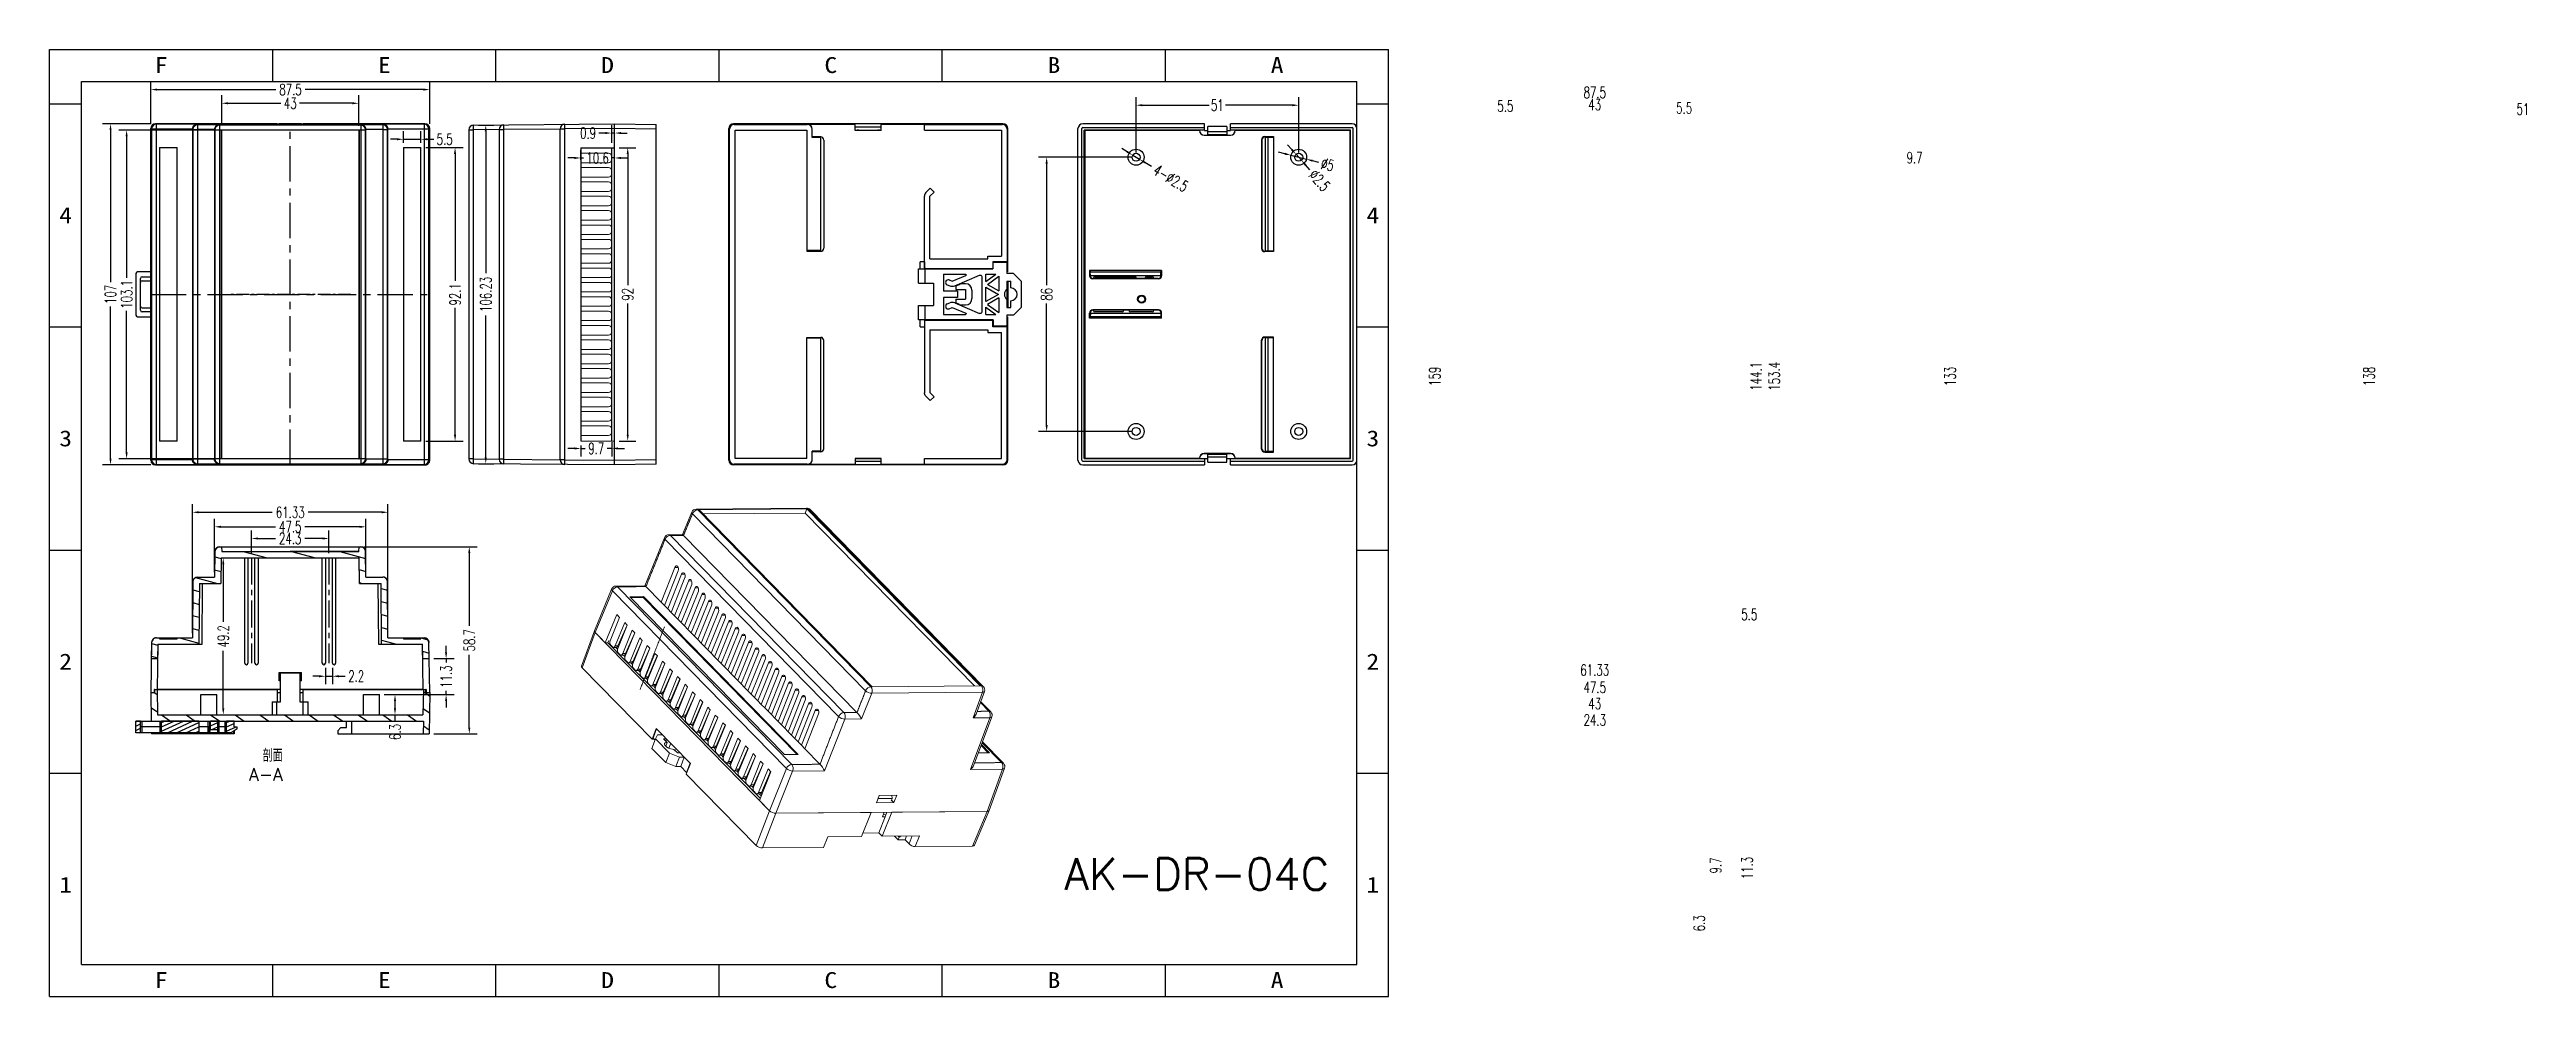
# Model space of a CAD drawing. Header units: millimetres. Extents: x -20636 to -19859, y 14357 to 14654.
import ezdxf
from ezdxf.enums import TextEntityAlignment as Align

# ---------------------------------------------------------------- set-up
doc = ezdxf.new("R2010")
doc.units = ezdxf.units.MM
doc.linetypes.add('CENTER', pattern=[50.8, 31.75, -6.35, 6.35, -6.35])
for name, color, linetype in [('1', 7, 'Continuous'), ('2', 7, 'Continuous'), ('3', 7, 'Continuous'), ('dim', 3, 'Continuous')]:
    doc.layers.add(name, color=color, linetype=linetype)
doc.layers.add('8', color=7, linetype='Continuous', true_color=0xffffff)
doc.styles.add('romans', font='romans.shx', dxfattribs={"width": 0.67, "bigfont": 'fangsong.shx'})
doc.styles.get("Standard").update_dxf_attribs({"font": 'txt', "bigfont": 'gbcbig.shx'})
doc.styles.add('TEXTSTYLE_0', font='txt', dxfattribs={"width": 0.8})
doc.dimstyles.new('MSTD', dxfattribs={"dimtxt": 3.5, "dimasz": 2, "dimexe": 2.5, "dimexo": 1.5, "dimgap": 1, "dimtad": 0, "dimdsep": 46, "dimtxsty": 'romans', "dimcen": 0, "dimclrd": 5, "dimclre": 5, "dimclrt": 3, "dimadec": 1, "dimazin": 0, "dimtfac": 0.5, "dimtmove": 0, "dimatfit": 3, "dimfxl": 1, "dimarcsym": 0})

msp = doc.modelspace()

# ---------------------------------------------------------------- texts
at = {"color": 2, "linetype": 'Continuous', "style": 'TEXTSTYLE_0'}
for s, width, p, p2 in [('F', 1.2, (-20602.857, 14646.779), (-20598.857, 14646.779)), ('E', 1.2, (-20532.857, 14646.779), (-20528.857, 14646.779)), ('D', 1.2, (-20462.857, 14646.779), (-20458.857, 14646.779)), ('C', 1.2, (-20392.857, 14646.779), (-20388.857, 14646.779)), ('B', 1.2, (-20322.857, 14646.779), (-20318.857, 14646.779)), ('A', 1.2, (-20252.857, 14646.779), (-20248.857, 14646.779)), ('4', 1.2, (-20632.832, 14599.694), (-20628.832, 14599.694)), ('4', 1.2, (-20222.832, 14599.694), (-20218.832, 14599.694)), ('3', 1.2, (-20632.832, 14529.694), (-20628.832, 14529.694)), ('3', 1.2, (-20222.832, 14529.694), (-20218.832, 14529.694)), ('2', 1.2, (-20632.832, 14459.694), (-20628.832, 14459.694)), ('2', 1.2, (-20222.832, 14459.694), (-20218.832, 14459.694)), ('1', 2.4, (-20632.832, 14389.694), (-20628.832, 14389.694)), ('1', 2.4, (-20222.832, 14389.694), (-20218.832, 14389.694)), ('F', 1.2, (-20602.857, 14359.779), (-20598.857, 14359.779)), ('E', 1.2, (-20532.857, 14359.779), (-20528.857, 14359.779)), ('D', 1.2, (-20462.857, 14359.779), (-20458.857, 14359.779)), ('C', 1.2, (-20392.857, 14359.779), (-20388.857, 14359.779)), ('B', 1.2, (-20322.857, 14359.779), (-20318.857, 14359.779)), ('A', 1.2, (-20252.857, 14359.779), (-20248.857, 14359.779))]:
    msp.add_text(s, height=5, dxfattribs=dict(at, width=width)).set_placement(p, p2, align=Align.FIT)
at = {"color": 2, "linetype": 'Continuous', "insert": (-20562.748, 14434.735), "char_height": 3.9688, "width": 19.05, "attachment_point": 3, "line_spacing_factor": 0.9}
msp.add_mtext('剖面 A-A', dxfattribs=at)
at = {"insert": (-20317.599, 14400.562), "char_height": 10, "attachment_point": 1}
msp.add_mtext_dynamic_manual_height_columns('AK-DR-04C', width=47.08158, gutter_width=12.5, heights=[0], dxfattribs=at)
at = {"layer": 'dim', "color": 3, "char_height": 3.5, "attachment_point": 5, "style": 'romans'}
for s, insert in [('5.5', (-20179.268, 14636.417)), ('87.5', (-20151.224, 14640.679)), ('43', (-20151.224, 14636.84)), ('5.5', (-20123.181, 14635.821)), ('51', (-19860.112, 14635.458)), ('9.7', (-20050.91, 14620.228)), ('5.5', (-20102.768, 14476.953)), ('61.33', (-20151.224, 14459.527)), ('47.5', (-20151.224, 14454.102)), ('43', (-20151.224, 14448.961)), ('24.3', (-20151.224, 14443.853))]:
    msp.add_mtext(s, dxfattribs=dict(at, insert=insert))
at = {"layer": 'dim', "color": 3, "char_height": 3.5, "attachment_point": 5, "rotation": 90, "style": 'romans'}
for s, insert in [('159', (-20201.4, 14551.654)), ('144.1', (-20100.632, 14551.654)), ('153.4', (-20094.932, 14551.659)), ('133', (-20039.756, 14551.654)), ('138', (-19908.361, 14551.654)), ('9.7', (-20113.297, 14398.24)), ('11.3', (-20103.439, 14397.44)), ('6.3', (-20118.45, 14380.089))]:
    msp.add_mtext(s, dxfattribs=dict(at, insert=insert))

# ---------------------------------------------------------------- blocks, each defined once
blk = doc.blocks.new('*D5')
at = {"layer": 'Defpoints', "color": 0, "transparency": 16777216}
for p in [(-20246.51, 14620.98), (-20241.67, 14619.75)]:
    blk.add_point(p, dxfattribs=at)
at = {"layer": 'dim', "color": 5, "lineweight": -2, "transparency": 16777216}
for p, q in [((-20248.45, 14621.47), (-20250.39, 14621.96)), ((-20246.51, 14620.98), (-20241.67, 14619.75)), ((-20237.79, 14618.77), (-20239.73, 14619.26))]:
    blk.add_line(p, q, dxfattribs=at)
at = {"layer": 'dim', "color": 5, "transparency": 16777216}
for points in [[(-20248.37, 14621.8), (-20248.54, 14621.15), (-20246.51, 14620.98)], [(-20239.65, 14619.58), (-20239.81, 14618.94), (-20241.67, 14619.75)]]:
    blk.add_solid(points, dxfattribs=at)
at = {"layer": 'dim', "color": 3, "transparency": 16777216, "insert": (-20235.04, 14618.07), "char_height": 3.5, "attachment_point": 5, "rotation": 345.77391, "style": 'romans'}
blk.add_mtext('∅5', dxfattribs=at)
blk = doc.blocks.new('*D6')
at = {"layer": 'Defpoints', "color": 0, "transparency": 16777216}
for p in [(-20244.93, 14621.3), (-20243.26, 14619.44)]:
    blk.add_point(p, dxfattribs=at)
at = {"layer": 'dim', "color": 5, "lineweight": -2, "transparency": 16777216}
for p, q in [((-20246.26, 14622.79), (-20247.6, 14624.28)), ((-20244.93, 14621.3), (-20243.26, 14619.44)), ((-20240.59, 14616.46), (-20241.92, 14617.95))]:
    blk.add_line(p, q, dxfattribs=at)
at = {"layer": 'dim', "color": 5, "transparency": 16777216}
for points in [[(-20246.01, 14623.01), (-20246.51, 14622.56), (-20244.93, 14621.3)], [(-20241.67, 14618.17), (-20242.17, 14617.73), (-20243.26, 14619.44)]]:
    blk.add_solid(points, dxfattribs=at)
at = {"layer": 'dim', "color": 3, "transparency": 16777216, "insert": (-20237.57, 14613.1), "char_height": 3.5, "attachment_point": 5, "rotation": 311.89355, "style": 'romans'}
blk.add_mtext('∅2.5', dxfattribs=at)
blk = doc.blocks.new('*D7')
at = {"layer": 'Defpoints', "color": 0, "transparency": 16777216}
for p in [(-20459.57, 14627.96), (-20459.57, 14623.36), (-20458.67, 14623.37)]:
    blk.add_point(p, dxfattribs=at)
at = {"layer": 'dim', "color": 5, "lineweight": -2, "transparency": 16777216}
for p, q in [((-20459.57, 14624.86), (-20459.57, 14630.46)), ((-20458.67, 14624.87), (-20458.67, 14630.46)), ((-20461.57, 14627.96), (-20463.57, 14627.96)), ((-20458.67, 14627.96), (-20459.57, 14627.96)), ((-20456.67, 14627.96), (-20454.67, 14627.96))]:
    blk.add_line(p, q, dxfattribs=at)
at = {"layer": 'dim', "color": 5, "transparency": 16777216}
for points in [[(-20461.57, 14628.29), (-20461.57, 14627.63), (-20459.57, 14627.96)], [(-20456.67, 14628.29), (-20456.67, 14627.63), (-20458.67, 14627.96)]]:
    blk.add_solid(points, dxfattribs=at)
at = {"layer": 'dim', "color": 3, "transparency": 16777216, "insert": (-20466.97, 14627.96), "char_height": 3.5, "attachment_point": 5, "style": 'romans'}
blk.add_mtext('0.9', dxfattribs=at)
blk = doc.blocks.new('*D8')
at = {"layer": 'Defpoints', "color": 0, "transparency": 16777216}
for p in [(-20469.27, 14620.14), (-20469.27, 14618.08), (-20458.67, 14618.08)]:
    blk.add_point(p, dxfattribs=at)
at = {"layer": 'dim', "color": 5, "lineweight": -2, "transparency": 16777216}
for p, q in [((-20469.27, 14619.58), (-20469.27, 14622.64)), ((-20458.67, 14619.58), (-20458.67, 14622.64)), ((-20471.27, 14620.14), (-20473.27, 14620.14)), ((-20469.27, 14620.14), (-20468.37, 14620.14)), ((-20458.67, 14620.14), (-20459.56, 14620.14)), ((-20456.67, 14620.14), (-20454.67, 14620.14))]:
    blk.add_line(p, q, dxfattribs=at)
at = {"layer": 'dim', "color": 5, "transparency": 16777216}
for points in [[(-20471.27, 14620.47), (-20471.27, 14619.81), (-20469.27, 14620.14)], [(-20456.67, 14620.47), (-20456.67, 14619.81), (-20458.67, 14620.14)]]:
    blk.add_solid(points, dxfattribs=at)
at = {"layer": 'dim', "color": 3, "transparency": 16777216, "insert": (-20463.97, 14620.14), "char_height": 3.5, "attachment_point": 5, "style": 'romans'}
blk.add_mtext('10.6', dxfattribs=at)
blk = doc.blocks.new('*D9')
at = {"layer": 'Defpoints', "color": 0, "transparency": 16777216}
for p in [(-20469.27, 14531.46), (-20459.57, 14532.46), (-20459.57, 14529.03)]:
    blk.add_point(p, dxfattribs=at)
at = {"layer": 'dim', "color": 5, "lineweight": -2, "transparency": 16777216}
for p, q in [((-20471.27, 14529.03), (-20473.27, 14529.03)), ((-20469.27, 14529.96), (-20469.27, 14526.53)), ((-20469.27, 14529.03), (-20467.87, 14529.03)), ((-20459.57, 14529.03), (-20460.96, 14529.03)), ((-20459.57, 14530.96), (-20459.57, 14526.53)), ((-20457.57, 14529.03), (-20455.57, 14529.03))]:
    blk.add_line(p, q, dxfattribs=at)
at = {"layer": 'dim', "color": 5, "transparency": 16777216}
for points in [[(-20471.27, 14529.37), (-20471.27, 14528.7), (-20469.27, 14529.03)], [(-20457.57, 14529.37), (-20457.57, 14528.7), (-20459.57, 14529.03)]]:
    blk.add_solid(points, dxfattribs=at)
at = {"layer": 'dim', "color": 3, "transparency": 16777216, "insert": (-20464.42, 14529.03), "char_height": 3.5, "attachment_point": 5, "style": 'romans'}
blk.add_mtext('9.7', dxfattribs=at)
blk = doc.blocks.new('*D10')
at = {"layer": 'Defpoints', "color": 0, "transparency": 16777216}
for p in [(-20519.39, 14623.42), (-20519.39, 14531.32), (-20508.69, 14531.32)]:
    blk.add_point(p, dxfattribs=at)
at = {"layer": 'dim', "color": 5, "lineweight": -2, "transparency": 16777216}
for p, q in [((-20517.89, 14623.42), (-20506.19, 14623.42)), ((-20508.69, 14621.42), (-20508.69, 14581.61)), ((-20508.69, 14533.32), (-20508.69, 14573.13)), ((-20517.89, 14531.32), (-20506.19, 14531.32))]:
    blk.add_line(p, q, dxfattribs=at)
at = {"layer": 'dim', "color": 5, "transparency": 16777216}
for points in [[(-20509.03, 14621.42), (-20508.36, 14621.42), (-20508.69, 14623.42)], [(-20509.03, 14533.32), (-20508.36, 14533.32), (-20508.69, 14531.32)]]:
    blk.add_solid(points, dxfattribs=at)
at = {"layer": 'dim', "color": 3, "transparency": 16777216, "insert": (-20508.69, 14577.37), "char_height": 3.5, "attachment_point": 5, "rotation": 90, "style": 'romans'}
blk.add_mtext('92.1', dxfattribs=at)
blk = doc.blocks.new('*D11')
at = {"layer": 'Defpoints', "color": 0, "transparency": 16777216}
for p in [(-20524.89, 14623.42), (-20519.39, 14626.01), (-20519.39, 14623.42)]:
    blk.add_point(p, dxfattribs=at)
at = {"layer": 'dim', "color": 5, "lineweight": -2, "transparency": 16777216}
for p, q in [((-20526.89, 14626.01), (-20528.89, 14626.01)), ((-20524.89, 14624.92), (-20524.89, 14628.51)), ((-20524.89, 14626.01), (-20519.39, 14626.01)), ((-20519.39, 14624.92), (-20519.39, 14628.51)), ((-20517.39, 14626.01), (-20515.39, 14626.01))]:
    blk.add_line(p, q, dxfattribs=at)
at = {"layer": 'dim', "color": 5, "transparency": 16777216}
for points in [[(-20526.89, 14626.34), (-20526.89, 14625.67), (-20524.89, 14626.01)], [(-20517.39, 14626.34), (-20517.39, 14625.67), (-20519.39, 14626.01)]]:
    blk.add_solid(points, dxfattribs=at)
at = {"layer": 'dim', "color": 3, "transparency": 16777216, "insert": (-20511.94, 14626.01), "char_height": 3.5, "attachment_point": 5, "style": 'romans'}
blk.add_mtext('5.5', dxfattribs=at)
blk = doc.blocks.new('*D12')
at = {"layer": 'Defpoints', "color": 0, "transparency": 16777216}
for p in [(-20296.16, 14621.01), (-20294.02, 14619.72)]:
    blk.add_point(p, dxfattribs=at)
at = {"layer": 'dim', "color": 5, "lineweight": -2, "transparency": 16777216}
for p, q in [((-20297.88, 14622.04), (-20299.59, 14623.07)), ((-20296.16, 14621.01), (-20294.02, 14619.72)), ((-20290.25, 14617.45), (-20292.31, 14618.69))]:
    blk.add_line(p, q, dxfattribs=at)
at = {"layer": 'dim', "color": 5, "transparency": 16777216}
for points in [[(-20297.7, 14622.33), (-20298.05, 14621.76), (-20296.16, 14621.01)], [(-20292.13, 14618.98), (-20292.48, 14618.41), (-20294.02, 14619.72)]]:
    blk.add_solid(points, dxfattribs=at)
at = {"layer": 'dim', "color": 3, "transparency": 16777216, "insert": (-20284.18, 14613.8), "char_height": 3.5, "attachment_point": 5, "rotation": 328.969, "style": 'romans'}
blk.add_mtext('4-∅2.5', dxfattribs=at)
blk = doc.blocks.new('*D13')
at = {"layer": 'Defpoints', "color": 0, "transparency": 16777216}
for p in [(-20549.34, 14461.71), (-20547.14, 14461.71), (-20547.14, 14457.59)]:
    blk.add_point(p, dxfattribs=at)
at = {"layer": 'dim', "color": 5, "lineweight": -2, "transparency": 16777216}
for p, q in [((-20549.34, 14460.21), (-20549.34, 14455.09)), ((-20547.14, 14460.21), (-20547.14, 14455.09)), ((-20551.34, 14457.59), (-20553.34, 14457.59)), ((-20549.34, 14457.59), (-20547.14, 14457.59)), ((-20545.14, 14457.59), (-20543.14, 14457.59))]:
    blk.add_line(p, q, dxfattribs=at)
at = {"layer": 'dim', "color": 5, "transparency": 16777216}
for points in [[(-20551.34, 14457.92), (-20551.34, 14457.25), (-20549.34, 14457.59)], [(-20545.14, 14457.92), (-20545.14, 14457.25), (-20547.14, 14457.59)]]:
    blk.add_solid(points, dxfattribs=at)
at = {"layer": 'dim', "color": 3, "transparency": 16777216, "insert": (-20539.69, 14457.59), "char_height": 3.5, "attachment_point": 5, "style": 'romans'}
blk.add_mtext('2.2', dxfattribs=at)
blk = doc.blocks.new('*D14')
at = {"layer": 'Defpoints', "color": 0, "transparency": 16777216}
for p in [(-20295.09, 14620.37), (-20323.15, 14534.37), (-20295.09, 14534.37)]:
    blk.add_point(p, dxfattribs=at)
at = {"layer": 'dim', "color": 5, "lineweight": -2, "transparency": 16777216}
for p, q in [((-20296.59, 14620.37), (-20325.65, 14620.37)), ((-20323.15, 14618.37), (-20323.15, 14580.27)), ((-20323.15, 14536.37), (-20323.15, 14574.47)), ((-20296.59, 14534.37), (-20325.65, 14534.37))]:
    blk.add_line(p, q, dxfattribs=at)
at = {"layer": 'dim', "color": 5, "transparency": 16777216}
for points in [[(-20323.48, 14618.37), (-20322.81, 14618.37), (-20323.15, 14620.37)], [(-20323.48, 14536.37), (-20322.81, 14536.37), (-20323.15, 14534.37)]]:
    blk.add_solid(points, dxfattribs=at)
at = {"layer": 'dim', "color": 3, "transparency": 16777216, "insert": (-20323.15, 14577.37), "char_height": 3.5, "attachment_point": 5, "rotation": 90, "style": 'romans'}
blk.add_mtext('86', dxfattribs=at)
blk = doc.blocks.new('*D15')
at = {"layer": 'Defpoints', "color": 0, "transparency": 16777216}
for p in [(-20244.09, 14636.69), (-20295.09, 14620.37), (-20244.09, 14620.37)]:
    blk.add_point(p, dxfattribs=at)
at = {"layer": 'dim', "color": 5, "lineweight": -2, "transparency": 16777216}
for p, q in [((-20295.09, 14621.87), (-20295.09, 14639.19)), ((-20293.09, 14636.69), (-20272.15, 14636.69)), ((-20246.09, 14636.69), (-20267.03, 14636.69)), ((-20244.09, 14621.87), (-20244.09, 14639.19))]:
    blk.add_line(p, q, dxfattribs=at)
at = {"layer": 'dim', "color": 5, "transparency": 16777216}
for points in [[(-20293.09, 14637.02), (-20293.09, 14636.35), (-20295.09, 14636.69)], [(-20246.09, 14637.02), (-20246.09, 14636.35), (-20244.09, 14636.69)]]:
    blk.add_solid(points, dxfattribs=at)
at = {"layer": 'dim', "color": 3, "transparency": 16777216, "insert": (-20269.59, 14636.69), "char_height": 3.5, "attachment_point": 5, "style": 'romans'}
blk.add_mtext('51', dxfattribs=at)
blk = doc.blocks.new('*D16')
at = {"layer": 'Defpoints', "color": 0, "transparency": 16777216}
for p in [(-20516.83, 14463.11), (-20532.42, 14451.81), (-20511.49, 14451.81)]:
    blk.add_point(p, dxfattribs=at)
at = {"layer": 'dim', "color": 5, "lineweight": -2, "transparency": 16777216}
for p, q in [((-20511.49, 14465.11), (-20511.49, 14467.11)), ((-20515.33, 14463.11), (-20508.99, 14463.11)), ((-20511.49, 14463.11), (-20511.49, 14461.87)), ((-20530.92, 14451.81), (-20508.99, 14451.81)), ((-20511.49, 14451.81), (-20511.49, 14453.06)), ((-20511.49, 14449.81), (-20511.49, 14447.81))]:
    blk.add_line(p, q, dxfattribs=at)
at = {"layer": 'dim', "color": 5, "transparency": 16777216}
for points in [[(-20511.83, 14465.11), (-20511.16, 14465.11), (-20511.49, 14463.11)], [(-20511.83, 14449.81), (-20511.16, 14449.81), (-20511.49, 14451.81)]]:
    blk.add_solid(points, dxfattribs=at)
at = {"layer": 'dim', "color": 3, "transparency": 16777216, "insert": (-20511.49, 14457.46), "char_height": 3.5, "attachment_point": 5, "rotation": 90, "style": 'romans'}
blk.add_mtext('11.3', dxfattribs=at)
blk = doc.blocks.new('*D17')
at = {"layer": 'Defpoints', "color": 0, "transparency": 16777216}
for p in [(-20548.24, 14500.79), (-20572.54, 14494.71), (-20548.24, 14494.71)]:
    blk.add_point(p, dxfattribs=at)
at = {"layer": 'dim', "color": 5, "lineweight": -2, "transparency": 16777216}
for p, q in [((-20572.54, 14496.21), (-20572.54, 14503.29)), ((-20570.54, 14500.79), (-20564.97, 14500.79)), ((-20550.24, 14500.79), (-20555.82, 14500.79)), ((-20548.24, 14496.21), (-20548.24, 14503.29))]:
    blk.add_line(p, q, dxfattribs=at)
at = {"layer": 'dim', "color": 5, "transparency": 16777216}
for points in [[(-20570.54, 14501.12), (-20570.54, 14500.46), (-20572.54, 14500.79)], [(-20550.24, 14501.12), (-20550.24, 14500.46), (-20548.24, 14500.79)]]:
    blk.add_solid(points, dxfattribs=at)
at = {"layer": 'dim', "color": 3, "transparency": 16777216, "insert": (-20560.39, 14500.79), "char_height": 3.5, "attachment_point": 5, "style": 'romans'}
blk.add_mtext('24.3', dxfattribs=at)
blk = doc.blocks.new('*D18')
at = {"layer": 'Defpoints', "color": 0, "transparency": 16777216}
for p in [(-20582, 14494.71), (-20582, 14445.51), (-20581.39, 14445.51)]:
    blk.add_point(p, dxfattribs=at)
at = {"layer": 'dim', "color": 5, "lineweight": -2, "transparency": 16777216}
for p, q in [((-20581.39, 14492.71), (-20581.39, 14474.69)), ((-20580.5, 14494.71), (-20578.89, 14494.71)), ((-20581.39, 14447.51), (-20581.39, 14465.54)), ((-20580.5, 14445.51), (-20578.89, 14445.51))]:
    blk.add_line(p, q, dxfattribs=at)
at = {"layer": 'dim', "color": 5, "transparency": 16777216}
for points in [[(-20581.73, 14492.71), (-20581.06, 14492.71), (-20581.39, 14494.71)], [(-20581.73, 14447.51), (-20581.06, 14447.51), (-20581.39, 14445.51)]]:
    blk.add_solid(points, dxfattribs=at)
at = {"layer": 'dim', "color": 3, "transparency": 16777216, "insert": (-20581.39, 14470.11), "char_height": 3.5, "attachment_point": 5, "rotation": 90, "style": 'romans'}
blk.add_mtext('49.2', dxfattribs=at)
blk = doc.blocks.new('*D19')
at = {"layer": 'Defpoints', "color": 0, "transparency": 16777216}
for p in [(-20532.42, 14451.81), (-20532.42, 14445.51), (-20527.53, 14445.51)]:
    blk.add_point(p, dxfattribs=at)
at = {"layer": 'dim', "color": 5, "lineweight": -2, "transparency": 16777216}
for p, q in [((-20530.92, 14451.81), (-20525.03, 14451.81)), ((-20530.92, 14445.51), (-20525.03, 14445.51)), ((-20527.53, 14449.81), (-20527.53, 14447.51)), ((-20527.53, 14445.51), (-20527.53, 14443.51))]:
    blk.add_line(p, q, dxfattribs=at)
at = {"layer": 'dim', "color": 5, "transparency": 16777216}
for points in [[(-20527.86, 14449.81), (-20527.2, 14449.81), (-20527.53, 14451.81)], [(-20527.86, 14447.51), (-20527.2, 14447.51), (-20527.53, 14445.51)]]:
    blk.add_solid(points, dxfattribs=at)
at = {"layer": 'dim', "color": 3, "transparency": 16777216, "insert": (-20527.53, 14440.11), "char_height": 3.5, "attachment_point": 5, "rotation": 90, "style": 'romans'}
blk.add_mtext('6.3', dxfattribs=at)
blk = doc.blocks.new('*D20')
at = {"layer": 'Defpoints', "color": 0, "transparency": 16777216}
for p in [(-20529.73, 14509.01), (-20591.06, 14469.61), (-20529.73, 14469.61)]:
    blk.add_point(p, dxfattribs=at)
at = {"layer": 'dim', "color": 5, "lineweight": -2, "transparency": 16777216}
for p, q in [((-20591.06, 14471.11), (-20591.06, 14511.51)), ((-20589.06, 14509.01), (-20566.03, 14509.01)), ((-20531.73, 14509.01), (-20554.76, 14509.01)), ((-20529.73, 14471.11), (-20529.73, 14511.51))]:
    blk.add_line(p, q, dxfattribs=at)
at = {"layer": 'dim', "color": 5, "transparency": 16777216}
for points in [[(-20589.06, 14509.35), (-20589.06, 14508.68), (-20591.06, 14509.01)], [(-20531.73, 14509.35), (-20531.73, 14508.68), (-20529.73, 14509.01)]]:
    blk.add_solid(points, dxfattribs=at)
at = {"layer": 'dim', "color": 3, "transparency": 16777216, "insert": (-20560.39, 14509.01), "char_height": 3.5, "attachment_point": 5, "style": 'romans'}
blk.add_mtext('61.33', dxfattribs=at)
blk = doc.blocks.new('*D21')
at = {"layer": 'Defpoints', "color": 0, "transparency": 16777216}
for p in [(-20536.64, 14504.46), (-20584.14, 14488.71), (-20536.64, 14488.71)]:
    blk.add_point(p, dxfattribs=at)
at = {"layer": 'dim', "color": 5, "lineweight": -2, "transparency": 16777216}
for p, q in [((-20584.14, 14490.21), (-20584.14, 14506.96)), ((-20582.14, 14504.46), (-20564.97, 14504.46)), ((-20538.64, 14504.46), (-20555.82, 14504.46)), ((-20536.64, 14490.21), (-20536.64, 14506.96))]:
    blk.add_line(p, q, dxfattribs=at)
at = {"layer": 'dim', "color": 5, "transparency": 16777216}
for points in [[(-20582.14, 14504.79), (-20582.14, 14504.12), (-20584.14, 14504.46)], [(-20538.64, 14504.79), (-20538.64, 14504.12), (-20536.64, 14504.46)]]:
    blk.add_solid(points, dxfattribs=at)
at = {"layer": 'dim', "color": 3, "transparency": 16777216, "insert": (-20560.39, 14504.46), "char_height": 3.5, "attachment_point": 5, "style": 'romans'}
blk.add_mtext('47.5', dxfattribs=at)
blk = doc.blocks.new('*D22')
at = {"layer": 'Defpoints', "color": 0, "transparency": 16777216}
for p in [(-20458.67, 14623.37), (-20458.67, 14531.37), (-20454.54, 14531.37)]:
    blk.add_point(p, dxfattribs=at)
at = {"layer": 'dim', "color": 5, "lineweight": -2, "transparency": 16777216}
for p, q in [((-20457.17, 14623.37), (-20452.04, 14623.37)), ((-20454.54, 14621.37), (-20454.54, 14580.27)), ((-20454.54, 14533.37), (-20454.54, 14574.47)), ((-20457.17, 14531.37), (-20452.04, 14531.37))]:
    blk.add_line(p, q, dxfattribs=at)
at = {"layer": 'dim', "color": 5, "transparency": 16777216}
for points in [[(-20454.88, 14621.37), (-20454.21, 14621.37), (-20454.54, 14623.37)], [(-20454.88, 14533.37), (-20454.21, 14533.37), (-20454.54, 14531.37)]]:
    blk.add_solid(points, dxfattribs=at)
at = {"layer": 'dim', "color": 3, "transparency": 16777216, "insert": (-20454.54, 14577.37), "char_height": 3.5, "attachment_point": 5, "rotation": 90, "style": 'romans'}
blk.add_mtext('92', dxfattribs=at)
blk = doc.blocks.new('*D23')
at = {"layer": 'Defpoints', "color": 0, "transparency": 16777216}
for p in [(-20538.81, 14498.21), (-20516.84, 14439.51), (-20504.23, 14439.51)]:
    blk.add_point(p, dxfattribs=at)
at = {"layer": 'dim', "color": 5, "lineweight": -2, "transparency": 16777216}
for p, q in [((-20537.31, 14498.21), (-20501.73, 14498.21)), ((-20504.23, 14496.21), (-20504.23, 14473.44)), ((-20504.23, 14441.51), (-20504.23, 14464.29)), ((-20515.34, 14439.51), (-20501.73, 14439.51))]:
    blk.add_line(p, q, dxfattribs=at)
at = {"layer": 'dim', "color": 5, "transparency": 16777216}
for points in [[(-20504.56, 14496.21), (-20503.89, 14496.21), (-20504.23, 14498.21)], [(-20504.56, 14441.51), (-20503.89, 14441.51), (-20504.23, 14439.51)]]:
    blk.add_solid(points, dxfattribs=at)
at = {"layer": 'dim', "color": 3, "transparency": 16777216, "insert": (-20504.23, 14468.86), "char_height": 3.5, "attachment_point": 5, "rotation": 90, "style": 'romans'}
blk.add_mtext('58.7', dxfattribs=at)
blk = doc.blocks.new('*D24')
at = {"layer": 'Defpoints', "color": 0, "transparency": 16777216}
for p in [(-20602.64, 14630.87), (-20616.75, 14523.87), (-20602.64, 14523.87)]:
    blk.add_point(p, dxfattribs=at)
at = {"layer": 'dim', "color": 5, "lineweight": -2, "transparency": 16777216}
for p, q in [((-20604.14, 14630.87), (-20619.25, 14630.87)), ((-20616.75, 14628.87), (-20616.75, 14581.21)), ((-20616.75, 14525.87), (-20616.75, 14573.52)), ((-20604.14, 14523.87), (-20619.25, 14523.87))]:
    blk.add_line(p, q, dxfattribs=at)
at = {"layer": 'dim', "color": 5, "transparency": 16777216}
for points in [[(-20617.09, 14628.87), (-20616.42, 14628.87), (-20616.75, 14630.87)], [(-20617.09, 14525.87), (-20616.42, 14525.87), (-20616.75, 14523.87)]]:
    blk.add_solid(points, dxfattribs=at)
at = {"layer": 'dim', "color": 3, "transparency": 16777216, "insert": (-20616.75, 14577.37), "char_height": 3.5, "attachment_point": 5, "rotation": 90, "style": 'romans'}
blk.add_mtext('107', dxfattribs=at)
blk = doc.blocks.new('*D25')
at = {"layer": 'Defpoints', "color": 0, "transparency": 16777216}
for p in [(-20516.64, 14641.59), (-20604.14, 14629.37), (-20516.64, 14629.37)]:
    blk.add_point(p, dxfattribs=at)
at = {"layer": 'dim', "color": 5, "lineweight": -2, "transparency": 16777216}
for p, q in [((-20604.14, 14630.87), (-20604.14, 14644.09)), ((-20602.14, 14641.59), (-20564.87, 14641.59)), ((-20518.64, 14641.59), (-20555.73, 14641.59)), ((-20516.64, 14630.87), (-20516.64, 14644.09))]:
    blk.add_line(p, q, dxfattribs=at)
at = {"layer": 'dim', "color": 5, "transparency": 16777216}
for points in [[(-20602.14, 14641.93), (-20602.14, 14641.26), (-20604.14, 14641.59)], [(-20518.64, 14641.93), (-20518.64, 14641.26), (-20516.64, 14641.59)]]:
    blk.add_solid(points, dxfattribs=at)
at = {"layer": 'dim', "color": 3, "transparency": 16777216, "insert": (-20560.3, 14641.59), "char_height": 3.5, "attachment_point": 5, "style": 'romans'}
blk.add_mtext('87.5', dxfattribs=at)
blk = doc.blocks.new('*D26')
at = {"layer": 'Defpoints', "color": 0, "transparency": 16777216}
for p in [(-20502.88, 14630.48), (-20502.88, 14524.25), (-20499.06, 14524.25)]:
    blk.add_point(p, dxfattribs=at)
at = {"layer": 'dim', "color": 5, "lineweight": -2, "transparency": 16777216}
for p, q in [((-20501.38, 14630.48), (-20496.56, 14630.48)), ((-20499.06, 14628.48), (-20499.06, 14584.01)), ((-20499.06, 14526.25), (-20499.06, 14570.73)), ((-20501.38, 14524.25), (-20496.56, 14524.25))]:
    blk.add_line(p, q, dxfattribs=at)
at = {"layer": 'dim', "color": 5, "transparency": 16777216}
for points in [[(-20499.4, 14628.48), (-20498.73, 14628.48), (-20499.06, 14630.48)], [(-20499.4, 14526.25), (-20498.73, 14526.25), (-20499.06, 14524.25)]]:
    blk.add_solid(points, dxfattribs=at)
at = {"layer": 'dim', "color": 3, "transparency": 16777216, "insert": (-20499.06, 14577.37), "char_height": 3.5, "attachment_point": 5, "rotation": 90, "style": 'romans'}
blk.add_mtext('106.23', dxfattribs=at)
blk = doc.blocks.new('*D27')
at = {"layer": 'Defpoints', "color": 0, "transparency": 16777216}
for p in [(-20538.89, 14637.3), (-20581.89, 14628.8), (-20538.89, 14628.69)]:
    blk.add_point(p, dxfattribs=at)
at = {"layer": 'dim', "color": 5, "lineweight": -2, "transparency": 16777216}
for p, q in [((-20581.89, 14630.3), (-20581.89, 14639.8)), ((-20579.89, 14637.3), (-20563.29, 14637.3)), ((-20540.89, 14637.3), (-20557.49, 14637.3)), ((-20538.89, 14630.19), (-20538.89, 14639.8))]:
    blk.add_line(p, q, dxfattribs=at)
at = {"layer": 'dim', "color": 5, "transparency": 16777216}
for points in [[(-20579.89, 14637.63), (-20579.89, 14636.97), (-20581.89, 14637.3)], [(-20540.89, 14637.63), (-20540.89, 14636.97), (-20538.89, 14637.3)]]:
    blk.add_solid(points, dxfattribs=at)
at = {"layer": 'dim', "color": 3, "transparency": 16777216, "insert": (-20560.39, 14637.3), "char_height": 3.5, "attachment_point": 5, "style": 'romans'}
blk.add_mtext('43', dxfattribs=at)
blk = doc.blocks.new('*D28')
at = {"layer": 'Defpoints', "color": 0, "transparency": 16777216}
for p in [(-20611.7, 14628.91), (-20581.65, 14628.91), (-20581.65, 14525.82)]:
    blk.add_point(p, dxfattribs=at)
at = {"layer": 'dim', "color": 5, "lineweight": -2, "transparency": 16777216}
for p, q in [((-20583.15, 14628.91), (-20614.2, 14628.91)), ((-20611.7, 14626.91), (-20611.7, 14582.54)), ((-20611.7, 14527.82), (-20611.7, 14572.17)), ((-20583.15, 14525.82), (-20614.2, 14525.82))]:
    blk.add_line(p, q, dxfattribs=at)
at = {"layer": 'dim', "color": 5, "transparency": 16777216}
for points in [[(-20612.04, 14626.91), (-20611.37, 14626.91), (-20611.7, 14628.91)], [(-20612.04, 14527.82), (-20611.37, 14527.82), (-20611.7, 14525.82)]]:
    blk.add_solid(points, dxfattribs=at)
at = {"layer": 'dim', "color": 3, "transparency": 16777216, "insert": (-20611.7, 14577.36), "char_height": 3.5, "attachment_point": 5, "rotation": 90, "style": 'romans'}
blk.add_mtext('103.1', dxfattribs=at)

# ---------------------------------------------------------------- dimensions: what is measured, and where the dimension line sits
at = {"layer": 'dim'}
dim = msp.add_linear_dim(base=(-20516.643, 14641.593), p1=(-20604.143, 14629.367), p2=(-20516.643, 14629.367), dimstyle='MSTD', dxfattribs=at)
dim.commit()
dim.dimension.update_dxf_attribs({"geometry": '*D25', "text_midpoint": (-20560.3, 14641.593), "dimtype": 160})
dim = msp.add_linear_dim(base=(-20538.893, 14637.301), p1=(-20581.893, 14628.795), p2=(-20538.893, 14628.691), dimstyle='MSTD', override={"dimdec": 1, "dimtdec": 1, "dimfxl": 2}, dxfattribs=at)
dim.commit()
dim.dimension.update_dxf_attribs({"geometry": '*D27', "text_midpoint": (-20560.393, 14637.301)})
for base, p1, p2, picture, middle in [((-20244.091, 14636.687), (-20295.091, 14620.367), (-20244.091, 14620.367), '*D15', (-20269.591, 14636.687)), ((-20459.568, 14627.96), (-20458.668, 14623.367), (-20459.568, 14623.359), '*D7', (-20466.969, 14627.96)), ((-20519.393, 14626.005), (-20524.893, 14623.415), (-20519.393, 14623.415), '*D11', (-20511.936, 14626.005)), ((-20469.268, 14620.141), (-20458.668, 14618.075), (-20469.268, 14618.075), '*D8', (-20463.968, 14620.141)), ((-20459.568, 14529.034), (-20469.268, 14531.46), (-20459.568, 14532.459), '*D9', (-20464.418, 14529.034)), ((-20529.726, 14509.013), (-20591.06, 14469.613), (-20529.726, 14469.613), '*D20', (-20560.393, 14509.013)), ((-20536.643, 14504.458), (-20584.143, 14488.713), (-20536.643, 14488.713), '*D21', (-20560.393, 14504.458)), ((-20548.243, 14500.789), (-20572.543, 14494.713), (-20548.243, 14494.713), '*D17', (-20560.393, 14500.789)), ((-20547.143, 14457.588), (-20549.343, 14461.713), (-20547.143, 14461.713), '*D13', (-20539.686, 14457.588))]:
    dim = msp.add_linear_dim(base=base, p1=p1, p2=p2, dimstyle='MSTD', dxfattribs=at)
    dim.commit()
    dim.dimension.update_dxf_attribs({"geometry": picture, "text_midpoint": middle})
for base, p1, p2, picture, middle in [((-20616.753, 14523.867), (-20602.643, 14630.867), (-20602.643, 14523.867), '*D24', (-20616.753, 14577.367)), ((-20508.694, 14531.319), (-20519.393, 14623.415), (-20519.393, 14531.319), '*D10', (-20508.694, 14577.367)), ((-20454.544, 14531.367), (-20458.668, 14623.367), (-20458.668, 14531.367), '*D22', (-20454.544, 14577.367)), ((-20323.146, 14534.367), (-20295.091, 14620.367), (-20295.091, 14534.367), '*D14', (-20323.146, 14577.367)), ((-20504.227, 14439.513), (-20538.814, 14498.213), (-20516.843, 14439.513), '*D23', (-20504.227, 14468.863)), ((-20581.392, 14445.513), (-20582.003, 14494.713), (-20582.003, 14445.513), '*D18', (-20581.392, 14470.113)), ((-20511.493, 14451.813), (-20516.828, 14463.113), (-20532.418, 14451.813), '*D16', (-20511.493, 14457.463)), ((-20527.532, 14445.513), (-20532.418, 14451.813), (-20532.418, 14445.513), '*D19', (-20527.532, 14440.112))]:
    dim = msp.add_linear_dim(base=base, p1=p1, p2=p2, angle=90, dimstyle='MSTD', dxfattribs=at)
    dim.commit()
    dim.dimension.update_dxf_attribs({"geometry": picture, "text_midpoint": middle})
dim = msp.add_linear_dim(base=(-20611.705, 14628.914), p1=(-20581.653, 14525.82), p2=(-20581.653, 14628.914), angle=90, dimstyle='MSTD', override={"dimdec": 1, "dimtdec": 1, "dimfxl": 2}, dxfattribs=at)
dim.commit()
dim.dimension.update_dxf_attribs({"geometry": '*D28', "text_midpoint": (-20611.705, 14577.357), "dimtype": 160})
dim = msp.add_linear_dim(base=(-20499.063, 14524.253), p1=(-20502.881, 14630.481), p2=(-20502.881, 14524.253), angle=90, dimstyle='MSTD', override={"dimfxl": 2}, dxfattribs=at)
dim.commit()
dim.dimension.update_dxf_attribs({"geometry": '*D26', "text_midpoint": (-20499.063, 14577.367)})
dim = msp.add_diameter_dim_2p(p1=(-20296.162, 14621.011), p2=(-20294.02, 14619.723), text='4-<>', dimstyle='MSTD', dxfattribs=at)
dim.commit()
dim.dimension.update_dxf_attribs({"geometry": '*D12', "text_midpoint": (-20284.179, 14613.802), "dimtype": 163})
for p1, p2, picture, middle in [((-20246.515, 14620.981), (-20241.668, 14619.753), '*D5', (-20235.035, 14618.071)), ((-20244.926, 14621.297), (-20243.257, 14619.437), '*D6', (-20237.569, 14613.096))]:
    dim = msp.add_diameter_dim_2p(p1=p1, p2=p2, dimstyle='MSTD', dxfattribs=at)
    dim.commit()
    dim.dimension.update_dxf_attribs({"geometry": picture, "text_midpoint": middle})

# ---------------------------------------------------------------- hatches: boundary and pattern name
at = {"linetype": 'Continuous'}
h = msp.add_hatch(dxfattribs=at)
h.set_pattern_fill('DEFAULT__2', color=2, scale=3.919505, angle=165, style=0, pattern_type=0)
h.set_pattern_definition([(165, (-20800.3084, 14374.4517), (-1.01444, -3.78595), [])])
edge = h.paths.add_edge_path()
edge.add_line((-20582.003, 14494.713), (-20538.782, 14494.713))
edge.add_line((-20582.003, 14494.713), (-20582.143, 14486.713))
edge.add_line((-20588.893, 14486.713), (-20582.143, 14486.713))
edge.add_line((-20588.893, 14486.713), (-20589.06, 14467.613))
edge.add_line((-20601.895, 14467.613), (-20589.06, 14467.613))
edge.add_line((-20601.895, 14467.613), (-20601.974, 14463.113))
edge.add_line((-20603.958, 14463.113), (-20601.974, 14463.113))
edge.add_line((-20603.87, 14468.139), (-20603.958, 14463.113))
edge.add_spline(control_points=[(-20602.37, 14469.613), (-20603.237, 14469.613), (-20603.855, 14469.006), (-20603.87, 14468.139)], knot_values=[0, 0, 0, 0, 1, 1, 1, 1], weights=[1, 0.8088336, 0.8088336, 1], degree=3, periodic=0)
edge.add_line((-20602.37, 14469.613), (-20601.393, 14469.613))
edge.add_line((-20601.393, 14469.613), (-20601.393, 14469.313))
edge.add_line((-20601.393, 14469.313), (-20595.893, 14469.313))
edge.add_line((-20595.893, 14469.313), (-20595.893, 14469.613))
edge.add_line((-20595.893, 14469.613), (-20591.06, 14469.613))
edge.add_line((-20590.906, 14487.226), (-20591.06, 14469.613))
edge.add_spline(control_points=[(-20590.906, 14487.226), (-20590.898, 14488.099), (-20590.278, 14488.713), (-20589.406, 14488.713)], knot_values=[0, 0, 0, 0, 1, 1, 1, 1], weights=[1, 0.8067903, 0.8067903, 1], degree=3, periodic=0)
edge.add_line((-20589.406, 14488.713), (-20584.143, 14488.713))
edge.add_line((-20584.003, 14496.739), (-20584.143, 14488.713))
edge.add_spline(control_points=[(-20584.003, 14496.739), (-20583.988, 14497.606), (-20583.37, 14498.213), (-20582.503, 14498.213)], knot_values=[0, 0, 0, 0, 1, 1, 1, 1], weights=[1, 0.8088336, 0.8088336, 1], degree=3, periodic=0)
edge.add_line((-20582.503, 14498.213), (-20581.971, 14498.213))
edge.add_line((-20581.971, 14498.213), (-20581.893, 14496.713))
edge.add_line((-20581.893, 14496.713), (-20538.893, 14496.713))
edge.add_line((-20538.893, 14496.713), (-20538.814, 14498.213))
edge.add_line((-20538.814, 14498.213), (-20538.283, 14498.213))
edge.add_spline(control_points=[(-20538.283, 14498.213), (-20537.416, 14498.213), (-20536.798, 14497.606), (-20536.783, 14496.739)], knot_values=[0, 0, 0, 0, 1, 1, 1, 1], weights=[1, 0.8088336, 0.8088336, 1], degree=3, periodic=0)
edge.add_line((-20536.643, 14488.713), (-20536.783, 14496.739))
edge.add_line((-20536.643, 14488.713), (-20531.38, 14488.713))
edge.add_spline(control_points=[(-20529.88, 14487.226), (-20529.887, 14488.099), (-20530.507, 14488.713), (-20531.38, 14488.713)], knot_values=[0, 0, 0, 0, 1, 1, 1, 1], weights=[1, 0.8067903, 0.8067903, 1], degree=3, periodic=0)
edge.add_line((-20529.726, 14469.613), (-20529.88, 14487.226))
edge.add_line((-20529.726, 14469.613), (-20524.893, 14469.613))
edge.add_line((-20524.893, 14469.613), (-20524.893, 14469.313))
edge.add_line((-20524.893, 14469.313), (-20519.393, 14469.313))
edge.add_line((-20519.393, 14469.313), (-20519.393, 14469.613))
edge.add_line((-20519.393, 14469.613), (-20518.415, 14469.613))
edge.add_spline(control_points=[(-20518.415, 14469.613), (-20517.549, 14469.613), (-20516.931, 14469.006), (-20516.916, 14468.139)], knot_values=[0, 0, 0, 0, 1, 1, 1, 1], weights=[1, 0.8088336, 0.8088336, 1], degree=3, periodic=0)
edge.add_line((-20516.828, 14463.113), (-20516.916, 14468.139))
edge.add_line((-20518.812, 14463.113), (-20516.828, 14463.113))
edge.add_line((-20518.812, 14463.113), (-20518.891, 14467.613))
edge.add_line((-20531.726, 14467.613), (-20518.891, 14467.613))
edge.add_line((-20531.726, 14467.613), (-20531.893, 14486.713))
edge.add_line((-20538.643, 14486.713), (-20531.893, 14486.713))
edge.add_line((-20538.643, 14486.713), (-20538.782, 14494.713))
h = msp.add_hatch(dxfattribs=at)
h.set_pattern_fill('DEFAULT__1', color=2, scale=4.426695, angle=325, style=0, pattern_type=0)
h.set_pattern_definition([(325, (-20800.3084, 14374.4517), (2.53905, 3.626137), [])])
edge = h.paths.add_edge_path()
edge.add_line((-20518.643, 14439.513), (-20516.843, 14439.513))
edge.add_line((-20518.581, 14443.513), (-20518.643, 14439.513))
edge.add_line((-20604.004, 14443.513), (-20518.581, 14443.513))
edge.add_line((-20604.143, 14452.513), (-20604.004, 14443.513))
edge.add_line((-20604.143, 14452.513), (-20602.973, 14452.513))
edge.add_line((-20602.973, 14453.413), (-20602.973, 14452.513))
edge.add_line((-20602.973, 14453.413), (-20602.156, 14453.413))
edge.add_line((-20602.156, 14453.413), (-20602.035, 14445.513))
edge.add_line((-20602.035, 14445.513), (-20518.751, 14445.513))
edge.add_line((-20518.629, 14453.413), (-20518.751, 14445.513))
edge.add_line((-20518.629, 14453.413), (-20517.813, 14453.413))
edge.add_line((-20517.813, 14452.513), (-20517.813, 14453.413))
edge.add_line((-20517.813, 14452.513), (-20516.643, 14452.513))
edge.add_line((-20516.643, 14452.513), (-20516.843, 14439.513))
h = msp.add_hatch(dxfattribs=at)
h.set_pattern_fill('A', color=2, scale=1.23194, angle=205, style=0, pattern_type=0)
h.set_pattern_definition([(205, (-20800.3084, 14374.4517), (0.52064, -1.1165166), [])])
edge = h.paths.add_edge_path()
edge.add_line((-20577.993, 14443.513), (-20580.353, 14443.513))
edge.add_line((-20577.993, 14441.713), (-20577.993, 14443.513))
edge.add_line((-20577.993, 14441.713), (-20576.993, 14441.713))
edge.add_line((-20576.993, 14441.08), (-20576.993, 14441.713))
edge.add_line((-20576.993, 14441.08), (-20578.892, 14439.813))
edge.add_line((-20578.892, 14439.813), (-20580.353, 14439.813))
edge.add_line((-20580.353, 14439.813), (-20580.353, 14443.513))
edge = h.paths.add_edge_path()
edge.add_line((-20583.143, 14443.513), (-20585.374, 14443.513))
edge.add_line((-20583.143, 14440.876), (-20583.143, 14443.513))
edge.add_line((-20585.374, 14440.876), (-20583.143, 14440.876))
edge.add_line((-20585.374, 14440.876), (-20585.374, 14443.513))
edge = h.paths.add_edge_path()
edge.add_line((-20589.056, 14443.513), (-20600.753, 14443.513))
edge.add_line((-20589.056, 14443.513), (-20589.056, 14439.813))
edge.add_line((-20589.056, 14439.813), (-20600.753, 14439.813))
edge.add_line((-20600.753, 14439.813), (-20600.753, 14443.513))
edge = h.paths.add_edge_path()
edge.add_line((-20607.353, 14443.513), (-20608.853, 14443.513))
edge.add_line((-20607.353, 14439.813), (-20607.353, 14443.513))
edge.add_line((-20607.353, 14439.813), (-20608.853, 14439.813))
edge.add_line((-20608.853, 14439.813), (-20608.853, 14443.513))

# ---------------------------------------------------------------- linework, layer by layer
at = {"color": 7, "linetype": 'Continuous'}
for p, q in [((-20635.882, 14654.153), (-20215.882, 14654.153)), ((-20635.882, 14357.153), (-20635.882, 14654.153)), ((-20565.882, 14644.153), (-20565.882, 14654.153)), ((-20495.882, 14644.153), (-20495.882, 14654.153)), ((-20425.882, 14644.153), (-20425.882, 14654.153)), ((-20355.882, 14644.153), (-20355.882, 14654.153)), ((-20285.882, 14644.153), (-20285.882, 14654.153)), ((-20215.882, 14357.153), (-20215.882, 14654.153)), ((-20215.882, 14357.153), (-20215.882, 14654.153)), ((-20625.882, 14644.153), (-20225.882, 14644.153)), ((-20625.882, 14367.153), (-20625.882, 14644.153)), ((-20225.882, 14367.153), (-20225.882, 14644.153)), ((-20635.882, 14637.153), (-20625.882, 14637.153)), ((-20225.882, 14637.153), (-20215.882, 14637.153)), ((-20608.853, 14583.467), (-20608.853, 14571.267)), ((-20604.143, 14584.467), (-20607.853, 14584.467)), ((-20607.353, 14572.367), (-20607.353, 14582.367)), ((-20606.853, 14582.867), (-20604.143, 14582.867)), ((-20591.06, 14582.867), (-20590.939, 14582.867)), ((-20331.182, 14581.467), (-20333.582, 14583.867)), ((-20309.473, 14584.467), (-20309.578, 14584.467)), ((-20308.526, 14582.329), (-20308.526, 14582.367)), ((-20308.026, 14582.867), (-20295.419, 14582.867)), ((-20294.919, 14582.367), (-20294.919, 14582.329)), ((-20292.316, 14582.329), (-20292.316, 14582.367)), ((-20291.816, 14582.867), (-20290.026, 14582.867)), ((-20289.526, 14582.367), (-20289.526, 14582.329)), ((-20287.178, 14584.467), (-20287.282, 14584.467)), ((-20606.853, 14581.617), (-20604.143, 14581.617)), ((-20331.182, 14581.467), (-20331.182, 14573.267)), ((-20294.465, 14576.429), (-20294.416, 14575.867)), ((-20292.316, 14575.867), (-20292.316, 14576.526)), ((-20635.882, 14567.153), (-20625.882, 14567.153)), ((-20607.853, 14570.267), (-20604.143, 14570.267)), ((-20606.853, 14573.117), (-20604.143, 14573.117)), ((-20604.143, 14571.867), (-20606.853, 14571.867)), ((-20590.939, 14571.867), (-20591.06, 14571.867)), ((-20333.582, 14570.867), (-20331.182, 14573.267)), ((-20309.578, 14570.267), (-20309.473, 14570.267)), ((-20308.526, 14572.367), (-20308.526, 14572.405)), ((-20299.456, 14571.867), (-20308.026, 14571.867)), ((-20298.956, 14572.405), (-20298.956, 14572.367)), ((-20297.356, 14572.367), (-20297.356, 14572.405)), ((-20290.026, 14571.867), (-20296.856, 14571.867)), ((-20289.526, 14572.405), (-20289.526, 14572.367)), ((-20287.282, 14570.267), (-20287.178, 14570.267)), ((-20225.882, 14567.153), (-20215.882, 14567.153)), ((-20635.882, 14497.153), (-20625.882, 14497.153)), ((-20584.003, 14496.739), (-20584.143, 14488.713)), ((-20582.503, 14498.213), (-20581.971, 14498.213)), ((-20581.971, 14498.213), (-20581.893, 14496.713)), ((-20581.893, 14496.713), (-20538.893, 14496.713)), ((-20538.893, 14496.713), (-20538.814, 14498.213)), ((-20538.814, 14498.213), (-20538.283, 14498.213)), ((-20536.643, 14488.713), (-20536.783, 14496.739)), ((-20225.882, 14497.153), (-20215.882, 14497.153)), ((-20582.003, 14494.713), (-20582.143, 14486.713)), ((-20582.003, 14494.713), (-20538.782, 14494.713)), ((-20538.643, 14486.713), (-20538.782, 14494.713)), ((-20590.906, 14487.226), (-20591.06, 14469.613)), ((-20589.406, 14488.713), (-20584.143, 14488.713)), ((-20588.893, 14486.713), (-20589.06, 14467.613)), ((-20588.893, 14486.713), (-20582.143, 14486.713)), ((-20538.643, 14486.713), (-20531.893, 14486.713)), ((-20536.643, 14488.713), (-20531.38, 14488.713)), ((-20531.726, 14467.613), (-20531.893, 14486.713)), ((-20529.726, 14469.613), (-20529.88, 14487.226)), ((-20603.87, 14468.139), (-20603.958, 14463.113)), ((-20602.37, 14469.613), (-20601.393, 14469.613)), ((-20601.895, 14467.613), (-20601.974, 14463.113)), ((-20601.895, 14467.613), (-20589.06, 14467.613)), ((-20601.393, 14469.613), (-20601.393, 14469.313)), ((-20601.393, 14469.313), (-20595.893, 14469.313)), ((-20595.893, 14469.613), (-20591.06, 14469.613)), ((-20595.893, 14469.313), (-20595.893, 14469.613)), ((-20531.726, 14467.613), (-20518.891, 14467.613)), ((-20529.726, 14469.613), (-20524.893, 14469.613)), ((-20524.893, 14469.613), (-20524.893, 14469.313)), ((-20524.893, 14469.313), (-20519.393, 14469.313)), ((-20519.393, 14469.613), (-20518.415, 14469.613)), ((-20519.393, 14469.313), (-20519.393, 14469.613)), ((-20518.812, 14463.113), (-20518.891, 14467.613)), ((-20516.828, 14463.113), (-20516.916, 14468.139)), ((-20603.958, 14463.113), (-20601.974, 14463.113)), ((-20518.812, 14463.113), (-20516.828, 14463.113)), ((-20604.143, 14452.513), (-20602.973, 14452.513)), ((-20604.143, 14452.513), (-20604.004, 14443.513)), ((-20602.973, 14453.413), (-20602.156, 14453.413)), ((-20602.973, 14453.413), (-20602.973, 14452.513)), ((-20602.156, 14453.413), (-20602.035, 14445.513)), ((-20518.629, 14453.413), (-20518.751, 14445.513)), ((-20518.629, 14453.413), (-20517.813, 14453.413)), ((-20517.813, 14452.513), (-20517.813, 14453.413)), ((-20517.813, 14452.513), (-20516.643, 14452.513)), ((-20516.643, 14452.513), (-20516.843, 14439.513)), ((-20608.853, 14443.513), (-20604.004, 14443.513)), ((-20608.853, 14439.813), (-20608.853, 14443.513)), ((-20608.853, 14439.813), (-20608.853, 14443.513)), ((-20607.353, 14443.513), (-20608.853, 14443.513)), ((-20607.353, 14439.813), (-20607.353, 14443.513)), ((-20607.353, 14439.813), (-20607.353, 14443.513)), ((-20606.853, 14439.813), (-20606.853, 14443.513)), ((-20604.004, 14443.513), (-20518.581, 14443.513)), ((-20602.035, 14445.513), (-20518.751, 14445.513)), ((-20601.253, 14443.513), (-20601.253, 14439.813)), ((-20589.056, 14443.513), (-20600.753, 14443.513)), ((-20600.753, 14439.813), (-20600.753, 14443.513)), ((-20600.753, 14439.813), (-20600.753, 14443.513)), ((-20589.056, 14443.513), (-20600.753, 14443.513)), ((-20589.056, 14443.513), (-20589.056, 14439.813)), ((-20589.056, 14443.513), (-20589.056, 14439.813)), ((-20586.246, 14443.513), (-20586.246, 14441.813)), ((-20585.746, 14443.513), (-20585.746, 14441.813)), ((-20585.374, 14440.876), (-20585.374, 14443.513)), ((-20583.143, 14443.513), (-20585.374, 14443.513)), ((-20585.374, 14440.876), (-20585.374, 14443.513)), ((-20583.143, 14443.513), (-20585.374, 14443.513)), ((-20583.143, 14439.938), (-20583.143, 14443.513)), ((-20583.143, 14440.876), (-20583.143, 14443.513)), ((-20582.643, 14439.813), (-20582.643, 14443.513)), ((-20580.853, 14443.513), (-20580.853, 14439.813)), ((-20580.353, 14439.813), (-20580.353, 14443.513)), ((-20577.993, 14443.513), (-20580.353, 14443.513)), ((-20580.353, 14439.813), (-20580.353, 14443.513)), ((-20577.993, 14443.513), (-20580.353, 14443.513)), ((-20577.993, 14441.713), (-20577.993, 14443.513)), ((-20577.993, 14441.713), (-20577.993, 14443.513)), ((-20518.581, 14443.513), (-20518.643, 14439.513)), ((-20578.892, 14439.813), (-20608.853, 14439.813)), ((-20607.353, 14439.813), (-20608.853, 14439.813)), ((-20607.353, 14441.813), (-20600.753, 14441.813)), ((-20589.056, 14439.813), (-20600.753, 14439.813)), ((-20589.056, 14441.813), (-20585.706, 14441.813)), ((-20586.204, 14441.813), (-20586.204, 14439.813)), ((-20585.706, 14439.927), (-20585.706, 14441.813)), ((-20585.706, 14439.927), (-20585.374, 14440.876)), ((-20585.374, 14440.876), (-20583.143, 14440.876)), ((-20585.374, 14440.876), (-20583.143, 14440.876)), ((-20583.143, 14441.813), (-20580.353, 14441.813)), ((-20578.892, 14439.813), (-20580.353, 14439.813)), ((-20576.993, 14441.08), (-20578.892, 14439.813)), ((-20576.993, 14441.08), (-20578.892, 14439.813)), ((-20577.993, 14441.713), (-20576.993, 14441.713)), ((-20577.993, 14441.713), (-20576.993, 14441.713)), ((-20576.993, 14441.08), (-20576.993, 14441.713)), ((-20576.993, 14441.08), (-20576.993, 14441.713)), ((-20518.643, 14439.513), (-20516.843, 14439.513)), ((-20635.882, 14427.153), (-20625.882, 14427.153)), ((-20225.882, 14427.153), (-20215.882, 14427.153)), ((-20625.882, 14367.153), (-20225.882, 14367.153)), ((-20565.882, 14357.153), (-20565.882, 14367.153)), ((-20495.882, 14357.153), (-20495.882, 14367.153)), ((-20425.882, 14357.153), (-20425.882, 14367.153)), ((-20355.882, 14357.153), (-20355.882, 14367.153)), ((-20285.882, 14357.153), (-20285.882, 14367.153)), ((-20635.882, 14357.153), (-20215.882, 14357.153))]:
    msp.add_line(p, q, dxfattribs=at)
at = {"color": 1, "linetype": 'CENTER', "ltscale": 0.125617}
msp.add_line((-20541.393, 14577.367), (-20579.392, 14577.367), dxfattribs=at)
at = {"color": 7, "linetype": 'Continuous'}
msp.add_circle((-20293.366, 14575.867), 1.05, dxfattribs=at)
for centre, radius, start, end in [((-20607.853, 14583.467), 1, 90, 180), ((-20606.853, 14582.367), 0.5, 90, 180), ((-20308.026, 14582.367), 0.5, 90, 180), ((-20295.419, 14582.367), 0.5, 0, 90), ((-20291.816, 14582.367), 0.5, 90, 180), ((-20290.026, 14582.367), 0.5, 0, 90), ((-20606.853, 14581.117), 0.5, 90, 180), ((-20334.382, 14577.367), 2, 270, 90), ((-20607.853, 14571.267), 1, 180, 270), ((-20606.853, 14573.617), 0.5, 180, 270), ((-20606.853, 14572.367), 0.5, 180, 270), ((-20308.026, 14572.367), 0.5, 180, 270), ((-20299.456, 14572.367), 0.5, 270, 0), ((-20296.856, 14572.367), 0.5, 180, 270), ((-20290.026, 14572.367), 0.5, 270, 0)]:
    msp.add_arc(centre, radius, start, end, dxfattribs=at)
for centre, start_param, end_param in [((-20586.204, 14439.938), -1.5707963, -0.0872665), ((-20582.643, 14439.938), 3.1415927, 4.712389)]:
    msp.add_ellipse(centre, major_axis=(0.5, 0), ratio=0.25, start_param=start_param, end_param=end_param, dxfattribs=at)
for points, start_tangent, end_tangent in [([(-20584.003, 14496.739), (-20584.002, 14496.772), (-20584, 14496.806), (-20583.998, 14496.839), (-20583.994, 14496.873), (-20583.99, 14496.907), (-20583.986, 14496.941), (-20583.98, 14496.975), (-20583.973, 14497.009), (-20583.966, 14497.044), (-20583.958, 14497.078), (-20583.949, 14497.113), (-20583.939, 14497.147), (-20583.928, 14497.182), (-20583.916, 14497.216), (-20583.904, 14497.25), (-20583.89, 14497.284), (-20583.876, 14497.318), (-20583.86, 14497.352), (-20583.844, 14497.385), (-20583.827, 14497.419), (-20583.809, 14497.452), (-20583.79, 14497.484), (-20583.77, 14497.516), (-20583.749, 14497.548), (-20583.728, 14497.579), (-20583.705, 14497.61), (-20583.682, 14497.641), (-20583.658, 14497.67), (-20583.633, 14497.699), (-20583.608, 14497.728), (-20583.581, 14497.756), (-20583.554, 14497.783), (-20583.527, 14497.81), (-20583.498, 14497.835), (-20583.469, 14497.86), (-20583.44, 14497.885), (-20583.41, 14497.908), (-20583.379, 14497.931), (-20583.348, 14497.953), (-20583.316, 14497.974), (-20583.284, 14497.994), (-20583.251, 14498.013), (-20583.218, 14498.032), (-20583.185, 14498.049), (-20583.152, 14498.066), (-20583.118, 14498.081), (-20583.084, 14498.096), (-20583.05, 14498.11), (-20583.015, 14498.123), (-20582.981, 14498.135), (-20582.946, 14498.146), (-20582.912, 14498.156), (-20582.877, 14498.166), (-20582.842, 14498.174), (-20582.808, 14498.182), (-20582.773, 14498.189), (-20582.739, 14498.195), (-20582.705, 14498.2), (-20582.67, 14498.204), (-20582.637, 14498.207), (-20582.603, 14498.21), (-20582.569, 14498.212), (-20582.536, 14498.213), (-20582.503, 14498.213)], (0.0174524, 0.9998477), (1, 0)), ([(-20538.283, 14498.213), (-20538.25, 14498.213), (-20538.216, 14498.212), (-20538.183, 14498.21), (-20538.149, 14498.207), (-20538.115, 14498.204), (-20538.081, 14498.2), (-20538.047, 14498.195), (-20538.012, 14498.189), (-20537.978, 14498.182), (-20537.943, 14498.174), (-20537.909, 14498.166), (-20537.874, 14498.156), (-20537.839, 14498.146), (-20537.805, 14498.135), (-20537.77, 14498.123), (-20537.736, 14498.11), (-20537.702, 14498.096), (-20537.668, 14498.081), (-20537.634, 14498.066), (-20537.6, 14498.049), (-20537.567, 14498.032), (-20537.534, 14498.013), (-20537.502, 14497.994), (-20537.47, 14497.974), (-20537.438, 14497.953), (-20537.407, 14497.931), (-20537.376, 14497.908), (-20537.346, 14497.885), (-20537.316, 14497.86), (-20537.287, 14497.835), (-20537.259, 14497.81), (-20537.231, 14497.783), (-20537.204, 14497.756), (-20537.178, 14497.728), (-20537.152, 14497.699), (-20537.128, 14497.67), (-20537.104, 14497.641), (-20537.08, 14497.61), (-20537.058, 14497.579), (-20537.037, 14497.548), (-20537.016, 14497.516), (-20536.996, 14497.484), (-20536.977, 14497.452), (-20536.959, 14497.419), (-20536.942, 14497.385), (-20536.926, 14497.352), (-20536.91, 14497.318), (-20536.896, 14497.284), (-20536.882, 14497.25), (-20536.869, 14497.216), (-20536.858, 14497.182), (-20536.847, 14497.147), (-20536.837, 14497.113), (-20536.828, 14497.078), (-20536.82, 14497.044), (-20536.812, 14497.009), (-20536.806, 14496.975), (-20536.8, 14496.941), (-20536.795, 14496.907), (-20536.791, 14496.873), (-20536.788, 14496.839), (-20536.786, 14496.806), (-20536.784, 14496.772), (-20536.783, 14496.739)], (1, 0), (0.0174524, -0.9998477)), ([(-20590.906, 14487.226), (-20590.905, 14487.259), (-20590.904, 14487.293), (-20590.902, 14487.327), (-20590.899, 14487.36), (-20590.895, 14487.395), (-20590.89, 14487.429), (-20590.885, 14487.463), (-20590.879, 14487.498), (-20590.872, 14487.532), (-20590.864, 14487.567), (-20590.855, 14487.602), (-20590.845, 14487.637), (-20590.834, 14487.671), (-20590.823, 14487.706), (-20590.81, 14487.74), (-20590.797, 14487.775), (-20590.782, 14487.809), (-20590.767, 14487.843), (-20590.751, 14487.877), (-20590.734, 14487.91), (-20590.716, 14487.944), (-20590.697, 14487.977), (-20590.677, 14488.009), (-20590.657, 14488.041), (-20590.635, 14488.073), (-20590.613, 14488.104), (-20590.59, 14488.134), (-20590.566, 14488.164), (-20590.541, 14488.194), (-20590.515, 14488.223), (-20590.489, 14488.251), (-20590.462, 14488.278), (-20590.434, 14488.305), (-20590.406, 14488.331), (-20590.377, 14488.357), (-20590.347, 14488.381), (-20590.317, 14488.405), (-20590.286, 14488.428), (-20590.255, 14488.45), (-20590.223, 14488.471), (-20590.191, 14488.492), (-20590.158, 14488.511), (-20590.125, 14488.53), (-20590.091, 14488.547), (-20590.058, 14488.564), (-20590.024, 14488.58), (-20589.99, 14488.595), (-20589.955, 14488.609), (-20589.921, 14488.622), (-20589.886, 14488.634), (-20589.851, 14488.646), (-20589.817, 14488.656), (-20589.782, 14488.665), (-20589.747, 14488.674), (-20589.712, 14488.682), (-20589.678, 14488.688), (-20589.643, 14488.694), (-20589.608, 14488.699), (-20589.574, 14488.704), (-20589.54, 14488.707), (-20589.506, 14488.71), (-20589.472, 14488.712), (-20589.439, 14488.713), (-20589.406, 14488.713)], (0.0087265, 0.9999619), (1, 0)), ([(-20529.88, 14487.226), (-20529.881, 14487.259), (-20529.882, 14487.293), (-20529.884, 14487.327), (-20529.887, 14487.36), (-20529.891, 14487.395), (-20529.895, 14487.429), (-20529.901, 14487.463), (-20529.907, 14487.498), (-20529.914, 14487.532), (-20529.922, 14487.567), (-20529.931, 14487.602), (-20529.941, 14487.637), (-20529.951, 14487.671), (-20529.963, 14487.706), (-20529.975, 14487.74), (-20529.989, 14487.775), (-20530.003, 14487.809), (-20530.018, 14487.843), (-20530.035, 14487.877), (-20530.052, 14487.91), (-20530.07, 14487.944), (-20530.089, 14487.977), (-20530.108, 14488.009), (-20530.129, 14488.041), (-20530.15, 14488.073), (-20530.173, 14488.104), (-20530.196, 14488.134), (-20530.22, 14488.164), (-20530.245, 14488.194), (-20530.27, 14488.223), (-20530.297, 14488.251), (-20530.324, 14488.278), (-20530.352, 14488.305), (-20530.38, 14488.331), (-20530.409, 14488.357), (-20530.439, 14488.381), (-20530.469, 14488.405), (-20530.5, 14488.428), (-20530.531, 14488.45), (-20530.563, 14488.471), (-20530.595, 14488.492), (-20530.628, 14488.511), (-20530.661, 14488.53), (-20530.694, 14488.547), (-20530.728, 14488.564), (-20530.762, 14488.58), (-20530.796, 14488.595), (-20530.83, 14488.609), (-20530.865, 14488.622), (-20530.899, 14488.634), (-20530.934, 14488.646), (-20530.969, 14488.656), (-20531.004, 14488.665), (-20531.039, 14488.674), (-20531.073, 14488.682), (-20531.108, 14488.688), (-20531.143, 14488.694), (-20531.177, 14488.699), (-20531.211, 14488.704), (-20531.246, 14488.707), (-20531.28, 14488.71), (-20531.313, 14488.712), (-20531.347, 14488.713), (-20531.38, 14488.713)], (-0.0087265, 0.9999619), (-1, 0)), ([(-20602.37, 14469.613), (-20602.403, 14469.613), (-20602.437, 14469.612), (-20602.47, 14469.61), (-20602.504, 14469.607), (-20602.538, 14469.604), (-20602.572, 14469.6), (-20602.606, 14469.595), (-20602.641, 14469.589), (-20602.675, 14469.582), (-20602.71, 14469.574), (-20602.744, 14469.566), (-20602.779, 14469.556), (-20602.814, 14469.546), (-20602.848, 14469.535), (-20602.883, 14469.523), (-20602.917, 14469.51), (-20602.951, 14469.496), (-20602.985, 14469.481), (-20603.019, 14469.466), (-20603.053, 14469.449), (-20603.086, 14469.432), (-20603.119, 14469.413), (-20603.151, 14469.394), (-20603.183, 14469.374), (-20603.215, 14469.353), (-20603.246, 14469.331), (-20603.277, 14469.308), (-20603.307, 14469.285), (-20603.337, 14469.26), (-20603.366, 14469.235), (-20603.394, 14469.21), (-20603.422, 14469.183), (-20603.449, 14469.156), (-20603.475, 14469.128), (-20603.501, 14469.099), (-20603.525, 14469.07), (-20603.549, 14469.041), (-20603.573, 14469.01), (-20603.595, 14468.979), (-20603.616, 14468.948), (-20603.637, 14468.916), (-20603.657, 14468.884), (-20603.676, 14468.852), (-20603.694, 14468.819), (-20603.711, 14468.785), (-20603.727, 14468.752), (-20603.743, 14468.718), (-20603.757, 14468.684), (-20603.771, 14468.65), (-20603.784, 14468.616), (-20603.795, 14468.582), (-20603.806, 14468.547), (-20603.816, 14468.513), (-20603.825, 14468.478), (-20603.833, 14468.444), (-20603.841, 14468.409), (-20603.847, 14468.375), (-20603.853, 14468.341), (-20603.858, 14468.307), (-20603.862, 14468.273), (-20603.865, 14468.239), (-20603.867, 14468.206), (-20603.869, 14468.172), (-20603.87, 14468.139)], (-1, 0), (-0.0174524, -0.9998477)), ([(-20518.415, 14469.613), (-20518.382, 14469.613), (-20518.349, 14469.612), (-20518.316, 14469.61), (-20518.282, 14469.607), (-20518.248, 14469.604), (-20518.214, 14469.6), (-20518.179, 14469.595), (-20518.145, 14469.589), (-20518.11, 14469.582), (-20518.076, 14469.574), (-20518.041, 14469.566), (-20518.007, 14469.556), (-20517.972, 14469.546), (-20517.937, 14469.535), (-20517.903, 14469.523), (-20517.869, 14469.51), (-20517.834, 14469.496), (-20517.8, 14469.481), (-20517.767, 14469.466), (-20517.733, 14469.449), (-20517.7, 14469.432), (-20517.667, 14469.413), (-20517.634, 14469.394), (-20517.602, 14469.374), (-20517.571, 14469.353), (-20517.539, 14469.331), (-20517.509, 14469.308), (-20517.479, 14469.285), (-20517.449, 14469.26), (-20517.42, 14469.235), (-20517.392, 14469.21), (-20517.364, 14469.183), (-20517.337, 14469.156), (-20517.311, 14469.128), (-20517.285, 14469.099), (-20517.26, 14469.07), (-20517.236, 14469.041), (-20517.213, 14469.01), (-20517.191, 14468.979), (-20517.169, 14468.948), (-20517.148, 14468.916), (-20517.129, 14468.884), (-20517.11, 14468.852), (-20517.092, 14468.819), (-20517.074, 14468.785), (-20517.058, 14468.752), (-20517.043, 14468.718), (-20517.028, 14468.684), (-20517.015, 14468.65), (-20517.002, 14468.616), (-20516.99, 14468.582), (-20516.979, 14468.547), (-20516.97, 14468.513), (-20516.96, 14468.478), (-20516.952, 14468.444), (-20516.945, 14468.409), (-20516.938, 14468.375), (-20516.933, 14468.341), (-20516.928, 14468.307), (-20516.924, 14468.273), (-20516.921, 14468.239), (-20516.918, 14468.206), (-20516.917, 14468.172), (-20516.916, 14468.139)], (1, 0), (0.0174524, -0.9998477))]:
    msp.add_spline(points, degree=3, dxfattribs=dict(at, start_tangent=start_tangent, end_tangent=end_tangent))
at = {"layer": '1', "color": 7, "linetype": 'Continuous'}
for p, q in [((-20604.143, 14525.367), (-20604.143, 14629.367)), ((-20564.493, 14630.867), (-20602.643, 14630.867)), ((-20518.143, 14630.867), (-20556.293, 14630.867)), ((-20516.643, 14525.367), (-20516.643, 14629.367)), ((-20458.668, 14630.867), (-20445.668, 14630.667)), ((-20458.668, 14523.867), (-20458.668, 14630.867)), ((-20445.668, 14629.167), (-20458.668, 14629.367)), ((-20445.668, 14524.067), (-20445.668, 14630.667)), ((-20422.644, 14629.167), (-20422.844, 14629.367)), ((-20422.844, 14525.367), (-20422.844, 14629.367)), ((-20422.644, 14525.567), (-20422.644, 14629.167)), ((-20421.344, 14630.867), (-20383.194, 14630.867)), ((-20421.344, 14630.867), (-20421.144, 14630.667)), ((-20421.144, 14630.667), (-20398.205, 14630.667)), ((-20420.843, 14628.867), (-20398.405, 14628.867)), ((-20420.843, 14525.867), (-20420.843, 14628.867)), ((-20398.405, 14628.867), (-20398.405, 14590.867)), ((-20398.205, 14630.729), (-20383.194, 14630.729)), ((-20398.205, 14630.729), (-20398.205, 14630.667)), ((-20396.705, 14626.557), (-20396.705, 14629.167)), ((-20383.194, 14628.736), (-20383.194, 14630.867)), ((-20374.994, 14628.736), (-20383.194, 14628.736)), ((-20382.069, 14628.736), (-20382.069, 14628.843)), ((-20376.069, 14628.736), (-20376.069, 14628.843)), ((-20374.994, 14630.867), (-20336.844, 14630.867)), ((-20374.994, 14628.736), (-20374.994, 14630.867)), ((-20374.994, 14630.729), (-20361.482, 14630.729)), ((-20361.482, 14628.867), (-20361.482, 14630.729)), ((-20361.482, 14630.667), (-20337.044, 14630.667)), ((-20361.482, 14628.867), (-20337.344, 14628.867)), ((-20337.344, 14628.867), (-20337.344, 14589.367)), ((-20337.044, 14630.667), (-20336.844, 14630.867)), ((-20335.344, 14629.367), (-20335.544, 14629.167)), ((-20335.544, 14629.167), (-20335.544, 14584.829)), ((-20335.344, 14584.467), (-20335.344, 14629.367)), ((-20313.316, 14525.367), (-20313.316, 14629.367)), ((-20312.146, 14525.367), (-20312.146, 14629.367)), ((-20273.666, 14630.867), (-20311.816, 14630.867)), ((-20311.816, 14629.697), (-20273.666, 14629.697)), ((-20273.666, 14628.881), (-20311.33, 14628.881)), ((-20311.208, 14628.759), (-20311.33, 14628.881)), ((-20311.33, 14525.853), (-20311.33, 14628.881)), ((-20275.216, 14628.759), (-20311.208, 14628.759)), ((-20311.208, 14628.759), (-20311.208, 14525.975)), ((-20273.666, 14628.821), (-20275.216, 14628.821)), ((-20273.666, 14628.736), (-20273.666, 14630.867)), ((-20273.666, 14628.736), (-20272.591, 14628.736)), ((-20266.591, 14629.969), (-20272.591, 14629.969)), ((-20272.591, 14627.329), (-20272.591, 14629.969)), ((-20266.591, 14629.969), (-20266.591, 14627.329)), ((-20266.591, 14628.736), (-20265.466, 14628.736)), ((-20227.316, 14630.867), (-20265.466, 14630.867)), ((-20265.466, 14628.736), (-20265.466, 14630.867)), ((-20265.466, 14629.697), (-20227.316, 14629.697)), ((-20227.802, 14628.881), (-20265.466, 14628.881)), ((-20263.966, 14628.821), (-20265.466, 14628.821)), ((-20227.924, 14628.759), (-20263.966, 14628.759)), ((-20227.924, 14628.759), (-20227.802, 14628.881)), ((-20227.924, 14525.975), (-20227.924, 14628.759)), ((-20227.802, 14525.853), (-20227.802, 14628.881)), ((-20226.986, 14525.367), (-20226.986, 14629.367)), ((-20225.816, 14525.367), (-20225.816, 14629.367)), ((-20459.568, 14531.375), (-20459.568, 14623.359)), ((-20394.004, 14626.767), (-20396.705, 14626.767)), ((-20395.005, 14626.662), (-20396.705, 14626.662)), ((-20394.005, 14626.557), (-20396.705, 14626.557)), ((-20394.005, 14626.61), (-20395.005, 14626.662)), ((-20394.005, 14591.024), (-20394.005, 14626.61)), ((-20393.005, 14625.768), (-20393.005, 14591.866)), ((-20273.716, 14627.329), (-20272.591, 14627.329)), ((-20273.716, 14627.267), (-20273.716, 14627.329)), ((-20273.716, 14627.267), (-20265.466, 14627.267)), ((-20272.591, 14628.469), (-20266.591, 14628.469)), ((-20272.591, 14627.469), (-20266.591, 14627.469)), ((-20266.591, 14627.329), (-20265.466, 14627.329)), ((-20265.466, 14627.329), (-20265.466, 14627.267)), ((-20255.654, 14625.768), (-20255.759, 14625.873)), ((-20255.759, 14625.873), (-20255.759, 14591.761)), ((-20255.654, 14625.768), (-20255.654, 14591.866)), ((-20254.761, 14626.872), (-20251.954, 14626.872)), ((-20254.656, 14626.767), (-20254.761, 14626.872)), ((-20254.656, 14626.767), (-20251.954, 14626.767)), ((-20254.654, 14626.61), (-20253.654, 14626.662)), ((-20254.654, 14626.61), (-20254.654, 14591.024)), ((-20253.654, 14626.662), (-20251.954, 14626.662)), ((-20253.654, 14590.972), (-20253.654, 14626.662)), ((-20251.954, 14626.872), (-20251.954, 14590.762)), ((-20361.482, 14585.467), (-20361.482, 14608.207)), ((-20359.644, 14610.667), (-20361.043, 14609.268)), ((-20358.442, 14609.465), (-20359.782, 14608.124)), ((-20359.782, 14588.467), (-20359.782, 14608.124)), ((-20359.644, 14610.667), (-20358.442, 14609.465)), ((-20394.005, 14591.077), (-20398.405, 14591.077)), ((-20398.405, 14590.867), (-20394.004, 14590.867)), ((-20395.005, 14590.972), (-20396.705, 14590.972)), ((-20396.705, 14590.972), (-20396.705, 14590.867)), ((-20394.005, 14591.024), (-20395.005, 14590.972)), ((-20255.654, 14591.866), (-20255.759, 14591.761)), ((-20254.656, 14590.867), (-20254.761, 14590.762)), ((-20251.954, 14590.762), (-20254.761, 14590.762)), ((-20251.954, 14590.867), (-20254.656, 14590.867)), ((-20254.654, 14591.024), (-20253.654, 14590.972)), ((-20253.654, 14590.972), (-20251.954, 14590.972)), ((-20591.06, 14583.329), (-20590.938, 14583.329)), ((-20363.382, 14585.367), (-20361.382, 14585.367)), ((-20363.382, 14585.367), (-20361.382, 14585.367)), ((-20363.382, 14580.867), (-20363.382, 14585.367)), ((-20362.772, 14585.367), (-20362.772, 14587.567)), ((-20361.482, 14587.567), (-20362.772, 14587.567)), ((-20361.377, 14587.567), (-20362.772, 14587.567)), ((-20362.772, 14585.367), (-20362.772, 14587.567)), ((-20361.482, 14585.467), (-20339.972, 14585.467)), ((-20361.382, 14585.367), (-20339.972, 14585.367)), ((-20339.972, 14585.367), (-20361.382, 14585.367)), ((-20361.382, 14585.367), (-20361.382, 14580.867)), ((-20361.377, 14587.567), (-20361.304, 14587.567)), ((-20361.304, 14585.467), (-20361.304, 14587.567)), ((-20361.168, 14585.467), (-20361.304, 14585.467)), ((-20361.282, 14585.467), (-20361.282, 14585.367)), ((-20361.282, 14585.467), (-20361.282, 14585.367)), ((-20361.168, 14585.467), (-20339.972, 14585.467)), ((-20359.782, 14588.467), (-20341.544, 14588.467)), ((-20355.482, 14583.667), (-20355.482, 14578.367)), ((-20355.482, 14583.667), (-20348.584, 14583.667)), ((-20352.753, 14581.48), (-20348.506, 14583.283)), ((-20351.991, 14580.065), (-20344.178, 14583.382)), ((-20343.482, 14582.922), (-20343.482, 14571.812)), ((-20342.182, 14581.392), (-20339.036, 14583.667)), ((-20342.182, 14583.667), (-20339.036, 14583.667)), ((-20342.182, 14581.392), (-20342.182, 14583.667)), ((-20341.704, 14580.504), (-20338.182, 14583.05)), ((-20341.544, 14589.367), (-20337.344, 14589.367)), ((-20341.544, 14588.467), (-20341.544, 14589.367)), ((-20339.972, 14587.567), (-20339.972, 14585.467)), ((-20335.544, 14587.567), (-20339.972, 14587.567)), ((-20335.544, 14587.567), (-20339.972, 14587.567)), ((-20339.972, 14587.567), (-20339.972, 14585.467)), ((-20335.582, 14587.367), (-20339.972, 14587.367)), ((-20335.582, 14587.367), (-20339.972, 14587.367)), ((-20339.972, 14585.467), (-20339.972, 14585.367)), ((-20339.972, 14585.467), (-20339.972, 14585.367)), ((-20338.482, 14587.367), (-20338.482, 14587.567)), ((-20338.482, 14587.367), (-20338.482, 14587.567)), ((-20338.182, 14583.05), (-20338.182, 14578.508)), ((-20335.582, 14587.367), (-20335.582, 14583.867)), ((-20335.582, 14587.367), (-20335.582, 14583.867)), ((-20333.582, 14583.867), (-20335.582, 14583.867)), ((-20333.582, 14583.867), (-20335.582, 14583.867)), ((-20335.544, 14587.567), (-20335.482, 14587.567)), ((-20335.544, 14587.567), (-20335.482, 14587.567)), ((-20335.482, 14583.867), (-20335.482, 14587.567)), ((-20335.482, 14583.867), (-20335.482, 14587.567)), ((-20287.073, 14584.829), (-20309.682, 14584.829)), ((-20309.682, 14584.829), (-20309.682, 14583.222)), ((-20309.578, 14583.327), (-20309.682, 14583.222)), ((-20309.578, 14584.829), (-20309.578, 14583.327)), ((-20309.473, 14584.829), (-20309.473, 14584.329)), ((-20287.282, 14584.329), (-20309.473, 14584.329)), ((-20309.42, 14583.329), (-20309.473, 14584.329)), ((-20309.42, 14583.329), (-20287.335, 14583.329)), ((-20308.579, 14582.329), (-20308.684, 14582.224)), ((-20288.071, 14582.224), (-20308.684, 14582.224)), ((-20288.176, 14582.329), (-20308.579, 14582.329)), ((-20288.176, 14582.329), (-20288.071, 14582.224)), ((-20287.335, 14583.329), (-20287.282, 14584.329)), ((-20287.282, 14584.829), (-20287.282, 14584.329)), ((-20287.178, 14584.829), (-20287.178, 14583.327)), ((-20287.178, 14583.327), (-20287.073, 14583.222)), ((-20287.073, 14584.829), (-20287.073, 14583.222)), ((-20363.382, 14580.867), (-20361.382, 14580.867)), ((-20361.382, 14580.867), (-20358.582, 14580.867)), ((-20358.582, 14580.867), (-20358.582, 14573.867)), ((-20351.082, 14578.367), (-20355.482, 14578.367)), ((-20351.082, 14576.367), (-20355.482, 14576.367)), ((-20355.482, 14576.367), (-20355.482, 14571.067)), ((-20354.359, 14580.39), (-20353.521, 14580.052)), ((-20354.359, 14574.344), (-20353.521, 14574.682)), ((-20353.759, 14581.874), (-20352.753, 14581.467)), ((-20352.753, 14581.467), (-20352.753, 14581.48)), ((-20351.991, 14574.669), (-20344.178, 14571.352)), ((-20351.582, 14580.044), (-20350.489, 14580.508)), ((-20351.582, 14580.044), (-20351.582, 14578.867)), ((-20351.582, 14578.867), (-20348.582, 14578.867)), ((-20351.582, 14575.867), (-20348.582, 14575.867)), ((-20351.582, 14575.867), (-20351.582, 14574.69)), ((-20350.489, 14574.226), (-20351.582, 14574.69)), ((-20351.082, 14578.367), (-20351.082, 14576.367)), ((-20348.582, 14580.667), (-20349.707, 14580.667)), ((-20348.582, 14578.867), (-20348.582, 14575.867)), ((-20346.582, 14578.667), (-20346.582, 14576.067)), ((-20342.182, 14579.626), (-20338.196, 14577.367)), ((-20342.182, 14575.108), (-20342.182, 14579.626)), ((-20338.196, 14577.367), (-20342.182, 14575.108)), ((-20341.704, 14580.504), (-20338.182, 14578.508)), ((-20338.182, 14576.226), (-20341.704, 14574.23)), ((-20341.704, 14574.23), (-20338.182, 14571.684)), ((-20338.182, 14576.226), (-20338.182, 14571.684)), ((-20335.582, 14581.467), (-20335.582, 14578.967)), ((-20335.582, 14581.467), (-20334.382, 14581.467)), ((-20335.582, 14581.467), (-20334.382, 14581.467)), ((-20335.582, 14581.467), (-20335.582, 14578.967)), ((-20335.582, 14575.767), (-20335.582, 14573.267)), ((-20335.582, 14575.767), (-20335.582, 14573.267)), ((-20335.482, 14573.267), (-20335.482, 14581.467)), ((-20335.344, 14581.467), (-20335.344, 14573.267)), ((-20334.382, 14579.367), (-20334.382, 14581.467)), ((-20334.382, 14579.367), (-20334.382, 14581.467)), ((-20334.382, 14573.267), (-20334.382, 14575.367)), ((-20334.382, 14573.267), (-20334.382, 14575.367)), ((-20590.938, 14571.405), (-20591.06, 14571.405)), ((-20363.382, 14573.867), (-20361.382, 14573.867)), ((-20363.382, 14569.367), (-20363.382, 14573.867)), ((-20361.382, 14569.367), (-20363.382, 14569.367)), ((-20361.382, 14569.367), (-20363.382, 14569.367)), ((-20362.772, 14567.167), (-20362.772, 14569.367)), ((-20362.772, 14567.167), (-20362.772, 14569.367)), ((-20362.772, 14567.167), (-20361.482, 14567.167)), ((-20362.772, 14567.167), (-20361.377, 14567.167)), ((-20361.482, 14569.267), (-20361.482, 14546.527)), ((-20361.482, 14569.267), (-20339.972, 14569.267)), ((-20361.382, 14573.867), (-20358.582, 14573.867)), ((-20361.382, 14573.867), (-20361.382, 14569.367)), ((-20339.882, 14569.367), (-20361.382, 14569.367)), ((-20361.382, 14569.367), (-20339.882, 14569.367)), ((-20361.304, 14567.167), (-20361.377, 14567.167)), ((-20361.168, 14569.267), (-20361.304, 14569.267)), ((-20361.304, 14567.167), (-20361.304, 14569.267)), ((-20361.282, 14569.367), (-20361.282, 14569.267)), ((-20361.282, 14569.367), (-20361.282, 14569.267)), ((-20361.168, 14569.267), (-20339.972, 14569.267)), ((-20355.482, 14571.067), (-20348.584, 14571.067)), ((-20353.759, 14572.86), (-20352.753, 14573.267)), ((-20352.753, 14573.267), (-20352.753, 14573.254)), ((-20352.753, 14573.254), (-20348.506, 14571.451)), ((-20349.707, 14574.067), (-20348.582, 14574.067)), ((-20342.182, 14573.342), (-20339.036, 14571.067)), ((-20342.182, 14571.067), (-20342.182, 14573.342)), ((-20342.182, 14571.067), (-20339.036, 14571.067)), ((-20339.972, 14567.167), (-20339.972, 14569.267)), ((-20339.972, 14567.167), (-20339.972, 14569.267)), ((-20339.972, 14567.367), (-20339.882, 14567.367)), ((-20339.972, 14567.367), (-20339.882, 14567.367)), ((-20335.544, 14567.167), (-20339.972, 14567.167)), ((-20335.544, 14567.167), (-20339.972, 14567.167)), ((-20339.882, 14569.367), (-20339.882, 14567.367)), ((-20339.882, 14569.367), (-20339.882, 14567.367)), ((-20335.582, 14567.367), (-20339.882, 14567.367)), ((-20335.582, 14567.367), (-20339.882, 14567.367)), ((-20338.482, 14567.367), (-20338.482, 14567.167)), ((-20338.482, 14567.367), (-20338.482, 14567.167)), ((-20335.582, 14573.267), (-20334.382, 14573.267)), ((-20335.582, 14573.267), (-20334.382, 14573.267)), ((-20335.582, 14570.867), (-20335.582, 14567.367)), ((-20333.582, 14570.867), (-20335.582, 14570.867)), ((-20335.582, 14570.867), (-20335.582, 14567.367)), ((-20333.582, 14570.867), (-20335.582, 14570.867)), ((-20335.544, 14525.567), (-20335.544, 14569.905)), ((-20335.544, 14567.167), (-20335.482, 14567.167)), ((-20335.544, 14567.167), (-20335.482, 14567.167)), ((-20335.482, 14567.167), (-20335.482, 14570.867)), ((-20335.482, 14567.167), (-20335.482, 14570.867)), ((-20335.344, 14525.367), (-20335.344, 14570.267)), ((-20309.578, 14571.407), (-20309.682, 14571.512)), ((-20309.682, 14569.905), (-20309.682, 14571.512)), ((-20287.073, 14569.905), (-20309.682, 14569.905)), ((-20309.578, 14569.905), (-20309.578, 14571.407)), ((-20309.42, 14571.405), (-20309.473, 14570.405)), ((-20309.473, 14570.405), (-20287.282, 14570.405)), ((-20309.473, 14569.905), (-20309.473, 14570.405)), ((-20287.335, 14571.405), (-20309.42, 14571.405)), ((-20288.071, 14572.51), (-20308.684, 14572.51)), ((-20308.579, 14572.405), (-20308.684, 14572.51)), ((-20288.176, 14572.405), (-20308.579, 14572.405)), ((-20288.176, 14572.405), (-20288.071, 14572.51)), ((-20287.335, 14571.405), (-20287.282, 14570.405)), ((-20287.282, 14569.905), (-20287.282, 14570.405)), ((-20287.178, 14571.407), (-20287.073, 14571.512)), ((-20287.178, 14569.905), (-20287.178, 14571.407)), ((-20287.073, 14569.905), (-20287.073, 14571.512)), ((-20398.405, 14563.867), (-20394.004, 14563.867)), ((-20398.405, 14525.867), (-20398.405, 14563.867)), ((-20394.005, 14563.657), (-20398.405, 14563.657)), ((-20396.705, 14563.867), (-20396.705, 14563.762)), ((-20396.705, 14563.762), (-20395.005, 14563.762)), ((-20395.005, 14563.762), (-20394.005, 14563.71)), ((-20394.005, 14528.124), (-20394.005, 14563.71)), ((-20393.005, 14528.966), (-20393.005, 14562.868)), ((-20359.782, 14566.267), (-20359.782, 14546.61)), ((-20359.782, 14566.267), (-20341.544, 14566.267)), ((-20341.544, 14566.267), (-20341.544, 14565.367)), ((-20341.544, 14565.367), (-20337.344, 14565.367)), ((-20337.344, 14525.867), (-20337.344, 14565.367)), ((-20255.759, 14528.861), (-20255.759, 14562.973)), ((-20255.654, 14562.868), (-20255.759, 14562.973)), ((-20255.654, 14528.966), (-20255.654, 14562.868)), ((-20254.656, 14563.867), (-20254.761, 14563.972)), ((-20251.954, 14563.972), (-20254.761, 14563.972)), ((-20251.954, 14563.867), (-20254.656, 14563.867)), ((-20253.654, 14563.762), (-20254.654, 14563.71)), ((-20254.654, 14563.71), (-20254.654, 14528.124)), ((-20253.654, 14528.072), (-20253.654, 14563.762)), ((-20251.954, 14563.762), (-20253.654, 14563.762)), ((-20251.954, 14527.862), (-20251.954, 14563.972)), ((-20359.644, 14544.067), (-20361.043, 14545.466)), ((-20358.442, 14545.269), (-20359.782, 14546.61)), ((-20359.644, 14544.067), (-20358.442, 14545.269)), ((-20396.705, 14525.567), (-20396.705, 14528.177)), ((-20394.005, 14528.177), (-20396.705, 14528.177)), ((-20396.705, 14528.072), (-20395.005, 14528.072)), ((-20394.004, 14527.967), (-20396.705, 14527.967)), ((-20395.005, 14528.072), (-20394.005, 14528.124)), ((-20255.654, 14528.966), (-20255.759, 14528.861)), ((-20254.656, 14527.967), (-20254.761, 14527.862)), ((-20254.761, 14527.862), (-20251.954, 14527.862)), ((-20254.656, 14527.967), (-20251.954, 14527.967)), ((-20253.654, 14528.072), (-20254.654, 14528.124)), ((-20251.954, 14528.072), (-20253.654, 14528.072)), ((-20602.643, 14523.867), (-20564.493, 14523.867)), ((-20556.293, 14523.867), (-20518.143, 14523.867)), ((-20458.668, 14525.367), (-20445.668, 14525.567)), ((-20445.668, 14524.067), (-20458.668, 14523.867)), ((-20422.844, 14525.367), (-20422.644, 14525.567)), ((-20421.144, 14524.067), (-20421.344, 14523.867)), ((-20383.194, 14523.867), (-20421.344, 14523.867)), ((-20398.205, 14524.067), (-20421.144, 14524.067)), ((-20398.405, 14525.867), (-20420.843, 14525.867)), ((-20398.205, 14524.067), (-20398.205, 14524.005)), ((-20383.194, 14524.005), (-20398.205, 14524.005)), ((-20383.194, 14525.898), (-20383.194, 14523.867)), ((-20374.994, 14525.898), (-20383.194, 14525.898)), ((-20374.994, 14523.867), (-20374.994, 14525.898)), ((-20361.482, 14524.005), (-20374.994, 14524.005)), ((-20336.844, 14523.867), (-20374.994, 14523.867)), ((-20361.482, 14524.005), (-20361.482, 14525.867)), ((-20361.482, 14525.867), (-20337.344, 14525.867)), ((-20361.482, 14524.067), (-20337.044, 14524.067)), ((-20336.844, 14523.867), (-20337.044, 14524.067)), ((-20335.544, 14525.567), (-20335.344, 14525.367)), ((-20311.816, 14525.037), (-20273.666, 14525.037)), ((-20311.816, 14523.867), (-20273.666, 14523.867)), ((-20311.208, 14525.975), (-20311.33, 14525.853)), ((-20311.33, 14525.853), (-20273.666, 14525.853)), ((-20311.208, 14525.975), (-20275.216, 14525.975)), ((-20275.216, 14525.913), (-20273.666, 14525.913)), ((-20273.716, 14527.405), (-20273.716, 14527.467)), ((-20265.466, 14527.467), (-20273.716, 14527.467)), ((-20273.716, 14527.405), (-20272.591, 14527.405)), ((-20273.666, 14525.913), (-20273.666, 14523.867)), ((-20273.666, 14525.898), (-20272.591, 14525.898)), ((-20272.591, 14524.765), (-20272.591, 14527.405)), ((-20272.591, 14527.265), (-20266.591, 14527.265)), ((-20266.591, 14526.265), (-20272.591, 14526.265)), ((-20272.591, 14524.765), (-20266.591, 14524.765)), ((-20266.591, 14524.765), (-20266.591, 14527.405)), ((-20266.591, 14527.405), (-20265.466, 14527.405)), ((-20266.591, 14525.898), (-20265.466, 14525.898)), ((-20265.466, 14527.467), (-20265.466, 14527.405)), ((-20265.466, 14523.867), (-20265.466, 14525.913)), ((-20265.466, 14525.913), (-20263.966, 14525.913)), ((-20265.466, 14525.853), (-20227.802, 14525.853)), ((-20265.466, 14525.037), (-20227.316, 14525.037)), ((-20265.466, 14523.867), (-20227.316, 14523.867)), ((-20263.966, 14525.975), (-20227.924, 14525.975)), ((-20227.924, 14525.975), (-20227.802, 14525.853)), ((-20563.418, 14449.513), (-20563.418, 14458.613)), ((-20563.418, 14458.613), (-20557.418, 14458.613)), ((-20557.418, 14458.613), (-20557.418, 14449.513)), ((-20604.143, 14452.513), (-20602.973, 14452.513)), ((-20604.143, 14452.513), (-20604.004, 14443.513)), ((-20602.973, 14453.413), (-20564.493, 14453.413)), ((-20602.973, 14453.413), (-20602.973, 14452.513)), ((-20602.156, 14453.413), (-20602.035, 14445.513)), ((-20588.418, 14451.813), (-20583.418, 14451.813)), ((-20588.418, 14445.513), (-20588.418, 14451.813)), ((-20583.418, 14445.513), (-20583.418, 14451.813)), ((-20564.493, 14453.413), (-20564.493, 14449.513)), ((-20556.293, 14445.513), (-20556.293, 14453.413)), ((-20556.293, 14453.413), (-20517.813, 14453.413)), ((-20537.418, 14445.513), (-20537.418, 14451.813)), ((-20537.418, 14451.813), (-20532.418, 14451.813)), ((-20532.418, 14445.513), (-20532.418, 14451.813)), ((-20518.629, 14453.413), (-20518.751, 14445.513)), ((-20517.813, 14452.513), (-20517.813, 14453.413)), ((-20517.813, 14452.513), (-20516.643, 14452.513)), ((-20516.643, 14452.513), (-20516.843, 14439.513)), ((-20604.004, 14443.513), (-20560.393, 14443.513)), ((-20602.035, 14445.513), (-20518.751, 14445.513)), ((-20566.043, 14449.513), (-20566.043, 14445.513)), ((-20566.043, 14449.513), (-20563.418, 14449.513)), ((-20564.543, 14445.513), (-20564.543, 14449.513)), ((-20557.418, 14449.513), (-20554.793, 14449.513)), ((-20554.793, 14445.513), (-20554.793, 14449.513)), ((-20542.781, 14441.513), (-20542.781, 14443.513)), ((-20541.081, 14439.513), (-20541.081, 14443.513)), ((-20524.057, 14443.513), (-20518.581, 14443.513)), ((-20518.581, 14443.513), (-20518.643, 14439.513)), ((-20603.947, 14439.813), (-20603.943, 14439.513)), ((-20578.004, 14439.513), (-20603.943, 14439.513)), ((-20600.21, 14439.813), (-20600.195, 14439.513)), ((-20578.173, 14440.293), (-20578.214, 14439.513)), ((-20578.004, 14440.405), (-20578.004, 14439.513)), ((-20545.481, 14440.513), (-20544.481, 14441.513)), ((-20545.481, 14440.513), (-20545.481, 14439.513)), ((-20545.481, 14439.513), (-20516.843, 14439.513)), ((-20544.481, 14441.513), (-20542.781, 14441.513))]:
    msp.add_line(p, q, dxfattribs=at)
at = {"layer": '1', "color": 1, "linetype": 'CENTER', "ltscale": 0.35}
for p, q in [((-20560.393, 14523.867), (-20560.393, 14630.867)), ((-20604.143, 14577.367), (-20516.643, 14577.367))]:
    msp.add_line(p, q, dxfattribs=at)
at = {"layer": '1', "color": 4, "linetype": 'Continuous'}
msp.add_line((-20560.393, 14443.513), (-20524.057, 14443.513), dxfattribs=at)
at = {"layer": '1', "color": 7, "linetype": 'Continuous'}
for centre, radius in [((-20295.091, 14620.367), 2.5), ((-20295.091, 14620.367), 1.25), ((-20244.091, 14620.367), 2.5), ((-20244.091, 14620.367), 1.25), ((-20293.366, 14575.867), 1.25), ((-20295.091, 14534.367), 2.5), ((-20295.091, 14534.367), 1.25), ((-20244.091, 14534.367), 2.5), ((-20244.091, 14534.367), 1.25)]:
    msp.add_circle(centre, radius, dxfattribs=at)
for centre, radius, start, end in [((-20311.816, 14629.367), 0.33, 90, 180), ((-20273.716, 14628.829), 1.5, 180.302866, 270), ((-20273.716, 14628.767), 1.5, 180.302866, 270), ((-20265.466, 14628.829), 1.5, 270, 359.697134), ((-20265.466, 14628.767), 1.5, 270, 359.697134), ((-20227.316, 14629.367), 0.33, 0, 90), ((-20359.982, 14608.207), 1.5, 135, 180), ((-20354.059, 14581.132), 0.8, 68, 248), ((-20354.059, 14573.602), 0.8, 112, 292), ((-20352.772, 14581.906), 2, 248, 293), ((-20352.772, 14572.828), 2, 67, 112), ((-20349.707, 14578.667), 2, 90, 113), ((-20349.707, 14576.067), 2, 247, 270), ((-20348.582, 14578.667), 2, 0, 90), ((-20348.582, 14576.067), 2, 270, 0), ((-20334.382, 14577.367), 2, 126.869898, 233.130102), ((-20334.382, 14577.367), 2, 126.869898, 233.130102), ((-20311.816, 14525.367), 0.33, 180, 270), ((-20273.716, 14525.967), 1.5, 90.001289, 179.695845), ((-20273.716, 14525.905), 1.5, 90.001289, 179.695845), ((-20265.466, 14525.967), 1.5, 0.304155, 89.998711), ((-20265.466, 14525.905), 1.5, 0.304155, 89.998711), ((-20227.316, 14525.367), 0.33, 270, 0)]:
    msp.add_arc(centre, radius, start, end, dxfattribs=at)
at = {"layer": '1', "color": 7, "linetype": 'Continuous', "extrusion": (0, 0, -1)}
for centre, radius, start, end in [((20348.584, 14583.467), 0.2, 90, 247), ((20343.982, 14582.922), 0.5, 67, 180), ((20348.584, 14571.267), 0.2, 113, 270), ((20343.982, 14571.812), 0.5, 180, 293), ((20359.982, 14546.527), 1.5, 315, 0)]:
    msp.add_arc(centre, radius, start, end, dxfattribs=at)
at = {"layer": '1', "color": 7, "linetype": 'Continuous'}
for centre, major_axis, ratio, start_param, end_param in [((-20602.643, 14629.367), (-1.061, 1.061), 0.9997634, -0.7852798, 0.7852798), ((-20518.143, 14629.367), (1.061, 1.061), 0.9997634, -0.7852798, 0.7852798), ((-20421.344, 14629.367), (1.061, -1.061), 0.9997634, 2.3563128, 3.9268725), ((-20421.144, 14629.167), (1.061, -1.061), 0.9997634, 2.3563128, 3.9268725), ((-20398.205, 14629.228), (0, 1.5), 0.9998817, -1.5707963, 0), ((-20398.205, 14629.167), (0, 1.5), 0.9998817, -1.5707963, 0), ((-20337.044, 14629.167), (1.061, 1.061), 0.9997634, -0.7852798, 0.7852798), ((-20336.844, 14629.367), (-1.061, -1.061), 0.9997634, 8.6394981, 10.2100578), ((-20311.816, 14629.367), (-1.061, 1.061), 0.9997634, -0.7852798, 0.7852798), ((-20227.316, 14629.367), (1.061, 1.061), 0.9997634, -0.7852798, 0.7852798), ((-20394.007, 14625.766), (0.709, 0.709), 0.9972647, 0.761043, 0.7840286), ((-20394.007, 14625.766), (0.709, 0.709), 0.9972647, -0.7840286, 0.761043), ((-20254.758, 14625.87), (-0.709, 0.709), 0.9972647, -0.7840286, 0.7840286), ((-20254.653, 14625.766), (-0.709, 0.709), 0.9972647, -0.7840286, 0.7840286), ((-20394.007, 14591.868), (0.709, -0.709), 0.9972647, -0.7840286, 0.7840286), ((-20254.758, 14591.764), (0.709, 0.709), 0.9972647, -3.9256213, -2.357564), ((-20254.653, 14591.868), (-0.709, -0.709), 0.9972647, -0.7840286, 0.7840286), ((-20308.681, 14583.225), (0.709, 0.709), 0.9972647, -3.9256213, -2.357564), ((-20308.576, 14583.33), (-0.709, -0.709), 0.9972647, -0.7840286, 0.7840286), ((-20288.179, 14583.33), (0.709, -0.709), 0.9972647, -0.7840286, 0.7840286), ((-20288.074, 14583.225), (0.709, -0.709), 0.9972647, -0.7840286, 0.7840286), ((-20308.681, 14571.509), (0.709, -0.709), 0.9972647, 2.357564, 3.9256213), ((-20308.576, 14571.404), (-0.709, 0.709), 0.9972647, -0.7840286, 0.7840286), ((-20288.179, 14571.404), (0.709, 0.709), 0.9972647, -0.7840286, 0.7840286), ((-20288.074, 14571.509), (0.709, 0.709), 0.9972647, -0.7840286, 0.7840286), ((-20394.007, 14562.866), (0.709, 0.709), 0.9972647, 0.761043, 0.7840286), ((-20394.007, 14562.866), (0.709, 0.709), 0.9972647, -0.7840286, 0.761043), ((-20254.758, 14562.97), (0.709, -0.709), 0.9972647, 2.357564, 3.9256213), ((-20254.653, 14562.866), (-0.709, 0.709), 0.9972647, -0.7840286, 0.7840286), ((-20394.007, 14528.968), (0.709, -0.709), 0.9972647, -0.7840286, 0.7840286), ((-20254.758, 14528.864), (0.709, 0.709), 0.9972647, -3.9256213, -2.357564), ((-20254.653, 14528.968), (-0.709, -0.709), 0.9972647, -0.7840286, 0.7840286), ((-20602.643, 14525.367), (1.061, 1.061), 0.9997634, -3.9268725, -2.3563128), ((-20518.143, 14525.367), (1.061, -1.061), 0.9997634, -0.7852798, -0.4705922), ((-20518.143, 14525.367), (-1.061, 1.061), 0.9997634, -3.6121848, -3.2982845), ((-20518.143, 14525.367), (1.061, -1.061), 0.9997634, -0.1566918, 0.7852798), ((-20421.344, 14525.367), (1.061, 1.061), 0.9997634, 8.6394981, 10.2100578), ((-20421.144, 14525.567), (1.061, 1.061), 0.9997634, 2.3563128, 3.9268725), ((-20398.205, 14525.567), (0, 1.5), 0.9998817, -3.1415927, -1.5707963), ((-20398.205, 14525.506), (0, 1.5), 0.9998817, 3.1415927, 4.712389), ((-20337.044, 14525.567), (-1.061, 1.061), 0.9997634, 2.3563128, 3.9268725), ((-20336.844, 14525.367), (-1.061, 1.061), 0.9997634, 2.3563128, 3.9268725), ((-20311.816, 14525.367), (1.061, 1.061), 0.9997634, -3.9268725, -2.3563128), ((-20227.316, 14525.367), (1.061, -1.061), 0.9997634, -0.7852798, 0.7852798)]:
    msp.add_ellipse(centre, major_axis=major_axis, ratio=ratio, start_param=start_param, end_param=end_param, dxfattribs=at)
at = {"layer": '2', "color": 7, "linetype": 'Continuous', "lineweight": 18}
for p, q in [((-20469.268, 14621.617), (-20460.568, 14621.617)), ((-20460.568, 14618.617), (-20469.268, 14618.617)), ((-20469.268, 14617.117), (-20469.268, 14618.617)), ((-20469.268, 14617.117), (-20460.568, 14617.117)), ((-20469.268, 14612.617), (-20469.268, 14614.117)), ((-20460.568, 14614.117), (-20469.268, 14614.117)), ((-20459.568, 14620.617), (-20459.568, 14619.617)), ((-20459.568, 14616.117), (-20459.568, 14615.117)), ((-20469.268, 14612.617), (-20460.568, 14612.617)), ((-20460.568, 14609.617), (-20469.268, 14609.617)), ((-20469.268, 14608.117), (-20469.268, 14609.617)), ((-20469.268, 14608.117), (-20460.568, 14608.117)), ((-20459.568, 14611.617), (-20459.568, 14610.617)), ((-20459.568, 14607.117), (-20459.568, 14606.117)), ((-20460.568, 14605.117), (-20469.268, 14605.117)), ((-20469.268, 14603.617), (-20469.268, 14605.117)), ((-20469.268, 14603.617), (-20460.568, 14603.617)), ((-20460.568, 14600.618), (-20469.268, 14600.618)), ((-20469.268, 14599.118), (-20469.268, 14600.618)), ((-20469.268, 14599.118), (-20460.568, 14599.118)), ((-20459.568, 14602.618), (-20459.568, 14601.618)), ((-20459.568, 14598.118), (-20459.568, 14597.118)), ((-20460.568, 14596.118), (-20469.268, 14596.118)), ((-20469.268, 14594.618), (-20469.268, 14596.118)), ((-20469.268, 14594.618), (-20460.568, 14594.618)), ((-20460.568, 14591.618), (-20469.268, 14591.618)), ((-20469.268, 14590.118), (-20469.268, 14591.618)), ((-20469.268, 14590.118), (-20460.568, 14590.118)), ((-20459.568, 14593.618), (-20459.568, 14592.618)), ((-20469.268, 14585.618), (-20469.268, 14587.118)), ((-20460.568, 14587.118), (-20469.268, 14587.118)), ((-20469.268, 14585.618), (-20460.568, 14585.618)), ((-20460.568, 14582.618), (-20469.268, 14582.618)), ((-20469.268, 14581.118), (-20469.268, 14582.618)), ((-20459.568, 14589.118), (-20459.568, 14588.118)), ((-20459.568, 14584.618), (-20459.568, 14583.618)), ((-20469.268, 14581.118), (-20460.568, 14581.118)), ((-20460.568, 14578.118), (-20469.268, 14578.118)), ((-20469.268, 14576.618), (-20469.268, 14578.118)), ((-20469.268, 14576.618), (-20460.568, 14576.618)), ((-20459.568, 14580.118), (-20459.568, 14579.118)), ((-20459.568, 14575.618), (-20459.568, 14574.618)), ((-20469.268, 14572.118), (-20469.268, 14573.618)), ((-20460.568, 14573.618), (-20469.268, 14573.618)), ((-20469.268, 14572.118), (-20460.568, 14572.118)), ((-20460.568, 14569.118), (-20469.268, 14569.118)), ((-20469.268, 14567.618), (-20469.268, 14569.118)), ((-20469.268, 14567.618), (-20460.568, 14567.618)), ((-20459.568, 14571.118), (-20459.568, 14570.118)), ((-20459.568, 14566.618), (-20459.568, 14565.618)), ((-20460.568, 14564.618), (-20469.268, 14564.618)), ((-20469.268, 14563.119), (-20469.268, 14564.618)), ((-20469.268, 14563.119), (-20460.568, 14563.119)), ((-20460.568, 14560.119), (-20469.268, 14560.119)), ((-20469.268, 14558.619), (-20469.268, 14560.119)), ((-20459.568, 14562.119), (-20459.568, 14561.119)), ((-20469.268, 14558.619), (-20460.568, 14558.619)), ((-20469.268, 14554.119), (-20469.268, 14555.619)), ((-20460.568, 14555.619), (-20469.268, 14555.619)), ((-20469.268, 14554.119), (-20460.568, 14554.119)), ((-20460.568, 14551.119), (-20469.268, 14551.119)), ((-20469.268, 14549.619), (-20469.268, 14551.119)), ((-20459.568, 14557.619), (-20459.568, 14556.619)), ((-20459.568, 14553.119), (-20459.568, 14552.119)), ((-20469.268, 14549.619), (-20460.568, 14549.619)), ((-20469.268, 14545.119), (-20469.268, 14546.619)), ((-20460.568, 14546.619), (-20469.268, 14546.619)), ((-20469.268, 14545.119), (-20460.568, 14545.119)), ((-20459.568, 14548.619), (-20459.568, 14547.619)), ((-20459.568, 14544.119), (-20459.568, 14543.119)), ((-20469.268, 14540.619), (-20469.268, 14542.119)), ((-20460.568, 14542.119), (-20469.268, 14542.119)), ((-20469.268, 14540.619), (-20460.568, 14540.619)), ((-20460.568, 14537.619), (-20469.268, 14537.619)), ((-20469.268, 14536.119), (-20469.268, 14537.619)), ((-20469.268, 14536.119), (-20460.568, 14536.119)), ((-20459.568, 14539.619), (-20459.568, 14538.619)), ((-20460.568, 14533.119), (-20469.268, 14533.119)), ((-20459.568, 14535.119), (-20459.568, 14534.119)), ((-20434.467, 14509.068), (-20437.383, 14502.017)), ((-20434.248, 14508.506), (-20379.921, 14453.041)), ((-20398.417, 14510.31), (-20433.094, 14509.994)), ((-20378.26, 14454.294), (-20432.588, 14509.76)), ((-20432.177, 14509.769), (-20398.333, 14510.077)), ((-20377.838, 14454.294), (-20432.176, 14509.768)), ((-20398.847, 14508.769), (-20430.912, 14508.478)), ((-20398.847, 14508.769), (-20398.333, 14510.077)), ((-20398.847, 14508.769), (-20345.772, 14454.584)), ((-20398.332, 14510.076), (-20343.995, 14454.602)), ((-20397.911, 14510.075), (-20343.583, 14454.611)), ((-20343.005, 14454.395), (-20397.332, 14509.859)), ((-20443.05, 14501.041), (-20449.17, 14485.949)), ((-20442.832, 14500.478), (-20388.417, 14444.925)), ((-20437.356, 14502.017), (-20441.673, 14501.978)), ((-20386.753, 14446.19), (-20441.166, 14501.742)), ((-20437.037, 14501.778), (-20382.627, 14446.229)), ((-20439.715, 14491.737), (-20444.051, 14480.835)), ((-20443.004, 14479.766), (-20438.667, 14490.667)), ((-20437.62, 14489.598), (-20441.957, 14478.697)), ((-20439.715, 14491.737), (-20438.671, 14491.746)), ((-20437.62, 14489.598), (-20436.576, 14489.608)), ((-20459.578, 14484.941), (-20465, 14471.832)), ((-20459.359, 14484.379), (-20464.78, 14471.272)), ((-20459.359, 14484.379), (-20404.769, 14428.646)), ((-20449.144, 14485.95), (-20458.205, 14485.867)), ((-20403.109, 14429.9), (-20457.698, 14485.631)), ((-20453.871, 14482.514), (-20449.558, 14482.554)), ((-20453.871, 14482.514), (-20405.403, 14433.032)), ((-20453.627, 14482.264), (-20449.657, 14482.301)), ((-20449.657, 14482.301), (-20449.558, 14482.554)), ((-20449.657, 14482.301), (-20401.434, 14433.068)), ((-20401.09, 14433.071), (-20449.558, 14482.554)), ((-20448.827, 14485.711), (-20444.051, 14480.835)), ((-20440.909, 14477.628), (-20436.573, 14488.529)), ((-20435.525, 14487.46), (-20439.862, 14476.558)), ((-20438.815, 14475.489), (-20434.478, 14486.39)), ((-20433.431, 14485.321), (-20437.767, 14474.42)), ((-20436.72, 14473.351), (-20432.383, 14484.252)), ((-20431.336, 14483.183), (-20435.673, 14472.282)), ((-20435.525, 14487.46), (-20434.482, 14487.469)), ((-20434.625, 14471.212), (-20430.289, 14482.113)), ((-20429.241, 14481.044), (-20433.578, 14470.143)), ((-20433.431, 14485.321), (-20432.387, 14485.331)), ((-20431.336, 14483.183), (-20430.292, 14483.192)), ((-20429.241, 14481.044), (-20428.198, 14481.054)), ((-20457.945, 14476.939), (-20461.623, 14468.048)), ((-20460.051, 14468.71), (-20457.073, 14476.048)), ((-20455.494, 14474.436), (-20458.472, 14467.098)), ((-20457.945, 14476.939), (-20457.073, 14476.048)), ((-20457.683, 14466.292), (-20454.704, 14473.631)), ((-20454.726, 14473.652), (-20457.595, 14467.106)), ((-20455.494, 14474.436), (-20454.704, 14473.631)), ((-20444.051, 14480.835), (-20443.004, 14479.766)), ((-20443.004, 14479.766), (-20441.957, 14478.697)), ((-20441.957, 14478.697), (-20440.909, 14477.628)), ((-20440.909, 14477.628), (-20439.862, 14476.558)), ((-20439.862, 14476.558), (-20438.815, 14475.489)), ((-20438.815, 14475.489), (-20437.767, 14474.42)), ((-20437.767, 14474.42), (-20436.72, 14473.351)), ((-20436.72, 14473.351), (-20435.673, 14472.282)), ((-20432.531, 14469.074), (-20428.194, 14479.975)), ((-20427.147, 14478.906), (-20431.483, 14468.005)), ((-20430.436, 14466.935), (-20426.099, 14477.837)), ((-20425.052, 14476.767), (-20429.389, 14465.866)), ((-20428.341, 14464.797), (-20424.005, 14475.698)), ((-20422.957, 14474.629), (-20427.294, 14463.728)), ((-20427.147, 14478.906), (-20426.103, 14478.915)), ((-20426.247, 14462.658), (-20421.91, 14473.56)), ((-20425.052, 14476.767), (-20424.008, 14476.777)), ((-20422.957, 14474.629), (-20421.914, 14474.638)), ((-20465.006, 14471.822), (-20469.016, 14460.752)), ((-20464.782, 14471.272), (-20468.793, 14460.203)), ((-20464.782, 14471.272), (-20410.047, 14415.392)), ((-20461.623, 14468.048), (-20464.78, 14471.272)), ((-20460.76, 14468.056), (-20461.623, 14468.048)), ((-20460.46, 14468.811), (-20460.76, 14468.056)), ((-20460.744, 14468.095), (-20412.938, 14419.289)), ((-20459.341, 14466.792), (-20459.867, 14467.329)), ((-20459.001, 14466.636), (-20458.146, 14466.643)), ((-20458.472, 14467.098), (-20457.595, 14467.106)), ((-20458.282, 14466.642), (-20457.744, 14466.094)), ((-20457.795, 14466.805), (-20457.569, 14466.574)), ((-20453.126, 14472.019), (-20456.104, 14464.681)), ((-20455.43, 14471.842), (-20455.519, 14471.841)), ((-20455.315, 14463.875), (-20452.336, 14471.213)), ((-20452.358, 14471.234), (-20455.226, 14464.689)), ((-20450.757, 14469.601), (-20453.736, 14462.263)), ((-20453.126, 14472.019), (-20452.336, 14471.213)), ((-20452.946, 14461.457), (-20449.968, 14468.795)), ((-20449.989, 14468.817), (-20452.858, 14462.271)), ((-20448.389, 14467.183), (-20451.368, 14459.845)), ((-20450.757, 14469.601), (-20449.968, 14468.795)), ((-20450.578, 14459.039), (-20447.6, 14466.377)), ((-20447.621, 14466.399), (-20450.49, 14459.853)), ((-20448.389, 14467.183), (-20447.6, 14466.377)), ((-20435.673, 14472.282), (-20434.625, 14471.212)), ((-20434.625, 14471.212), (-20433.578, 14470.143)), ((-20433.578, 14470.143), (-20432.531, 14469.074)), ((-20432.531, 14469.074), (-20431.483, 14468.005)), ((-20431.483, 14468.005), (-20430.436, 14466.935)), ((-20430.436, 14466.935), (-20429.389, 14465.866)), ((-20429.389, 14465.866), (-20428.341, 14464.797)), ((-20420.863, 14472.49), (-20425.199, 14461.589)), ((-20424.152, 14460.52), (-20419.815, 14471.421)), ((-20418.768, 14470.352), (-20423.105, 14459.451)), ((-20422.057, 14458.381), (-20417.721, 14469.283)), ((-20416.673, 14468.213), (-20421.01, 14457.312)), ((-20420.863, 14472.49), (-20419.819, 14472.5)), ((-20419.963, 14456.243), (-20415.626, 14467.144)), ((-20414.579, 14466.075), (-20418.915, 14455.174)), ((-20418.768, 14470.352), (-20417.724, 14470.361)), ((-20416.673, 14468.213), (-20415.63, 14468.223)), ((-20414.579, 14466.075), (-20413.535, 14466.084)), ((-20446.899, 14437.851), (-20468.793, 14460.203)), ((-20456.973, 14464.374), (-20457.499, 14464.912)), ((-20456.633, 14464.218), (-20455.778, 14464.226)), ((-20456.104, 14464.681), (-20455.226, 14464.689)), ((-20455.913, 14464.224), (-20455.376, 14463.676)), ((-20455.427, 14464.387), (-20455.2, 14464.155)), ((-20454.604, 14461.957), (-20455.131, 14462.494)), ((-20455.024, 14465.149), (-20454.796, 14465.151)), ((-20454.265, 14461.8), (-20453.41, 14461.808)), ((-20453.736, 14462.263), (-20452.858, 14462.271)), ((-20453.544, 14461.806), (-20453.008, 14461.258)), ((-20453.058, 14461.969), (-20452.832, 14461.738)), ((-20452.236, 14459.539), (-20452.762, 14460.076)), ((-20451.896, 14459.382), (-20451.042, 14459.39)), ((-20451.583, 14465.18), (-20451.434, 14465.182)), ((-20451.368, 14459.845), (-20450.49, 14459.853)), ((-20451.176, 14459.388), (-20450.64, 14458.841)), ((-20450.69, 14459.551), (-20450.464, 14459.32)), ((-20446.021, 14464.765), (-20448.999, 14457.427)), ((-20448.21, 14456.621), (-20445.231, 14463.959)), ((-20445.253, 14463.981), (-20448.122, 14457.435)), ((-20443.653, 14462.347), (-20446.631, 14455.009)), ((-20446.021, 14464.765), (-20445.231, 14463.959)), ((-20445.842, 14454.203), (-20442.863, 14461.541)), ((-20442.885, 14461.563), (-20445.753, 14455.017)), ((-20441.284, 14459.929), (-20444.263, 14452.591)), ((-20443.653, 14462.347), (-20442.863, 14461.541)), ((-20443.473, 14451.785), (-20440.495, 14459.124)), ((-20440.516, 14459.145), (-20443.385, 14452.599)), ((-20441.284, 14459.929), (-20440.495, 14459.124)), ((-20428.341, 14464.797), (-20427.294, 14463.728)), ((-20427.294, 14463.728), (-20426.247, 14462.658)), ((-20426.247, 14462.658), (-20425.199, 14461.589)), ((-20425.199, 14461.589), (-20424.152, 14460.52)), ((-20424.152, 14460.52), (-20423.105, 14459.451)), ((-20423.105, 14459.451), (-20422.057, 14458.381)), ((-20422.057, 14458.381), (-20421.01, 14457.312)), ((-20417.868, 14454.104), (-20413.531, 14465.006)), ((-20412.484, 14463.936), (-20416.821, 14453.035)), ((-20415.773, 14451.966), (-20411.437, 14462.867)), ((-20410.389, 14461.798), (-20414.726, 14450.897)), ((-20413.679, 14449.827), (-20409.342, 14460.729)), ((-20408.295, 14459.659), (-20412.631, 14448.758)), ((-20412.484, 14463.936), (-20411.44, 14463.946)), ((-20411.584, 14447.689), (-20407.248, 14458.59)), ((-20410.389, 14461.798), (-20409.346, 14461.807)), ((-20408.295, 14459.659), (-20407.251, 14459.669)), ((-20449.868, 14457.121), (-20450.394, 14457.658)), ((-20449.528, 14456.964), (-20448.673, 14456.972)), ((-20448.999, 14457.427), (-20448.122, 14457.435)), ((-20448.808, 14456.97), (-20448.272, 14456.423)), ((-20448.322, 14457.134), (-20448.095, 14456.902)), ((-20447.5, 14454.703), (-20448.026, 14455.24)), ((-20447.16, 14454.546), (-20446.305, 14454.554)), ((-20446.631, 14455.009), (-20445.753, 14455.017)), ((-20446.44, 14454.553), (-20445.904, 14454.005)), ((-20445.953, 14454.715), (-20445.727, 14454.484)), ((-20445.131, 14452.285), (-20445.658, 14452.823)), ((-20444.791, 14452.129), (-20443.937, 14452.136)), ((-20444.263, 14452.591), (-20443.385, 14452.599)), ((-20444.072, 14452.135), (-20443.535, 14451.587)), ((-20443.585, 14452.298), (-20443.359, 14452.067)), ((-20442.763, 14449.867), (-20443.289, 14450.405)), ((-20438.916, 14457.512), (-20441.894, 14450.174)), ((-20441.894, 14450.174), (-20441.017, 14450.182)), ((-20441.105, 14449.368), (-20438.127, 14456.706)), ((-20438.148, 14456.727), (-20441.017, 14450.182)), ((-20436.548, 14455.094), (-20439.526, 14447.756)), ((-20438.916, 14457.512), (-20438.127, 14456.706)), ((-20438.737, 14446.95), (-20435.758, 14454.288)), ((-20435.78, 14454.31), (-20438.649, 14447.764)), ((-20434.179, 14452.676), (-20437.158, 14445.338)), ((-20436.548, 14455.094), (-20435.758, 14454.288)), ((-20436.369, 14444.532), (-20433.39, 14451.87)), ((-20433.411, 14451.892), (-20436.28, 14445.346)), ((-20431.811, 14450.258), (-20434.79, 14442.92)), ((-20434.179, 14452.676), (-20433.39, 14451.87)), ((-20431.811, 14450.258), (-20431.022, 14449.452)), ((-20421.01, 14457.312), (-20419.963, 14456.243)), ((-20419.963, 14456.243), (-20418.915, 14455.174)), ((-20418.915, 14455.174), (-20417.868, 14454.104)), ((-20417.868, 14454.104), (-20416.821, 14453.035)), ((-20416.821, 14453.035), (-20415.773, 14451.966)), ((-20415.773, 14451.966), (-20414.726, 14450.897)), ((-20414.726, 14450.897), (-20413.679, 14449.827)), ((-20406.2, 14457.521), (-20410.537, 14446.62)), ((-20409.489, 14445.55), (-20405.153, 14456.452)), ((-20404.106, 14455.382), (-20408.442, 14444.481)), ((-20407.395, 14443.412), (-20403.058, 14454.313)), ((-20402.011, 14453.244), (-20406.347, 14442.343)), ((-20406.2, 14457.521), (-20405.156, 14457.53)), ((-20405.3, 14441.273), (-20400.964, 14452.175)), ((-20399.916, 14451.105), (-20404.253, 14440.204)), ((-20404.106, 14455.382), (-20403.062, 14455.392)), ((-20403.205, 14439.135), (-20398.869, 14450.036)), ((-20402.011, 14453.244), (-20400.967, 14453.253)), ((-20399.916, 14451.105), (-20398.873, 14451.115)), ((-20377.96, 14452.235), (-20381.168, 14444.178)), ((-20377.96, 14452.235), (-20343.282, 14452.551)), ((-20343.994, 14454.6), (-20377.837, 14454.292)), ((-20346.231, 14444.496), (-20343.282, 14452.551)), ((-20345.28, 14445.692), (-20342.668, 14452.83)), ((-20442.423, 14449.711), (-20441.568, 14449.719)), ((-20441.703, 14449.717), (-20441.167, 14449.169)), ((-20441.217, 14449.88), (-20440.99, 14449.648)), ((-20440.395, 14447.45), (-20440.921, 14447.987)), ((-20440.055, 14447.293), (-20439.2, 14447.301)), ((-20439.526, 14447.756), (-20438.649, 14447.764)), ((-20439.335, 14447.299), (-20438.799, 14446.751)), ((-20438.848, 14447.462), (-20438.622, 14447.231)), ((-20438.027, 14445.032), (-20438.553, 14445.569)), ((-20437.687, 14444.875), (-20436.832, 14444.883)), ((-20437.158, 14445.338), (-20436.28, 14445.346)), ((-20436.967, 14444.881), (-20436.43, 14444.334)), ((-20436.48, 14445.044), (-20436.254, 14444.813)), ((-20435.658, 14442.614), (-20436.185, 14443.151)), ((-20435.318, 14442.457), (-20434.464, 14442.465)), ((-20434.79, 14442.92), (-20433.912, 14442.928)), ((-20434.599, 14442.464), (-20434.063, 14441.917)), ((-20434.113, 14442.627), (-20433.887, 14442.396)), ((-20434, 14442.114), (-20431.022, 14449.452)), ((-20431.043, 14449.474), (-20433.912, 14442.928)), ((-20433.875, 14443.011), (-20433.635, 14443.014)), ((-20429.443, 14447.84), (-20432.421, 14440.502)), ((-20431.632, 14439.696), (-20428.653, 14447.034)), ((-20428.675, 14447.056), (-20431.544, 14440.51)), ((-20430.434, 14443.043), (-20430.273, 14443.044)), ((-20427.075, 14445.422), (-20430.053, 14438.084)), ((-20429.443, 14447.84), (-20428.653, 14447.034)), ((-20429.264, 14437.278), (-20426.285, 14444.617)), ((-20426.307, 14444.638), (-20429.175, 14438.092)), ((-20424.706, 14443.005), (-20427.685, 14435.667)), ((-20427.075, 14445.422), (-20426.285, 14444.617)), ((-20426.992, 14443.074), (-20426.911, 14443.075)), ((-20426.895, 14434.861), (-20423.917, 14442.199)), ((-20423.938, 14442.22), (-20426.807, 14435.675)), ((-20424.706, 14443.005), (-20423.917, 14442.199)), ((-20423.924, 14442.206), (-20424.175, 14441.563)), ((-20413.679, 14449.827), (-20412.631, 14448.758)), ((-20412.631, 14448.758), (-20411.584, 14447.689)), ((-20411.584, 14447.689), (-20410.537, 14446.62)), ((-20410.537, 14446.62), (-20409.489, 14445.55)), ((-20409.489, 14445.55), (-20408.442, 14444.481)), ((-20408.442, 14444.481), (-20407.395, 14443.412)), ((-20407.395, 14443.412), (-20406.347, 14442.343)), ((-20406.347, 14442.343), (-20405.3, 14441.273)), ((-20397.822, 14448.967), (-20402.158, 14438.066)), ((-20401.111, 14436.996), (-20396.774, 14447.898)), ((-20395.727, 14446.828), (-20400.063, 14435.927)), ((-20399.016, 14434.858), (-20394.68, 14445.759)), ((-20397.822, 14448.967), (-20396.778, 14448.976)), ((-20395.727, 14446.828), (-20394.683, 14446.838)), ((-20386.451, 14444.13), (-20392.772, 14427.931)), ((-20386.451, 14444.13), (-20381.168, 14444.178)), ((-20347.007, 14428.348), (-20340.948, 14444.544)), ((-20346.231, 14444.496), (-20340.948, 14444.544)), ((-20346.051, 14429.54), (-20340.337, 14444.813)), ((-20343.941, 14449.352), (-20341.249, 14446.604)), ((-20340.67, 14446.388), (-20343.841, 14449.626)), ((-20445.794, 14437.915), (-20446.944, 14434.964)), ((-20446.944, 14434.964), (-20442.629, 14430.558)), ((-20446.899, 14437.851), (-20445.632, 14441.224)), ((-20446.899, 14437.851), (-20446.296, 14437.856)), ((-20445.471, 14441.059), (-20446.599, 14438.165)), ((-20446.599, 14438.165), (-20445.953, 14437.506)), ((-20445.175, 14439.222), (-20445.794, 14437.915)), ((-20441.478, 14433.509), (-20445.794, 14437.915)), ((-20434.896, 14430.263), (-20445.632, 14441.224)), ((-20443.685, 14439.236), (-20445.175, 14439.222)), ((-20443.284, 14437.938), (-20442.422, 14437.946)), ((-20443.284, 14437.938), (-20442.179, 14436.81)), ((-20442.179, 14436.81), (-20442.629, 14435.656)), ((-20442.614, 14437.253), (-20442.366, 14437.889)), ((-20441.05, 14436.546), (-20441.641, 14435.029)), ((-20440.074, 14434.661), (-20438.969, 14433.532)), ((-20439.614, 14434.191), (-20439.366, 14434.826)), ((-20433.29, 14440.196), (-20433.816, 14440.733)), ((-20432.95, 14440.039), (-20432.095, 14440.047)), ((-20432.421, 14440.502), (-20431.544, 14440.51)), ((-20432.231, 14440.047), (-20431.695, 14439.499)), ((-20431.745, 14440.21), (-20431.518, 14439.978)), ((-20430.922, 14437.778), (-20431.448, 14438.316)), ((-20431.173, 14441.355), (-20430.958, 14441.357)), ((-20430.582, 14437.622), (-20429.727, 14437.629)), ((-20430.053, 14438.084), (-20429.175, 14438.092)), ((-20429.863, 14437.629), (-20429.326, 14437.081)), ((-20429.376, 14437.791), (-20429.15, 14437.56)), ((-20428.553, 14435.36), (-20429.08, 14435.898)), ((-20428.214, 14435.204), (-20427.359, 14435.212)), ((-20427.732, 14441.387), (-20427.596, 14441.388)), ((-20427.685, 14435.667), (-20426.807, 14435.675)), ((-20427.494, 14435.21), (-20426.958, 14434.663)), ((-20427.008, 14435.374), (-20426.782, 14435.143)), ((-20422.338, 14440.587), (-20425.317, 14433.249)), ((-20424.527, 14432.443), (-20421.549, 14439.781)), ((-20421.57, 14439.803), (-20424.439, 14433.257)), ((-20424.29, 14441.418), (-20424.234, 14441.419)), ((-20419.97, 14438.169), (-20422.948, 14430.831)), ((-20422.338, 14440.587), (-20421.549, 14439.781)), ((-20422.159, 14430.025), (-20419.18, 14437.363)), ((-20419.202, 14437.385), (-20422.071, 14430.839)), ((-20417.602, 14435.751), (-20420.58, 14428.413)), ((-20419.97, 14438.169), (-20419.18, 14437.363)), ((-20419.791, 14427.607), (-20416.812, 14434.945)), ((-20416.834, 14434.967), (-20419.702, 14428.421)), ((-20417.602, 14435.751), (-20416.812, 14434.945)), ((-20405.3, 14441.273), (-20404.253, 14440.204)), ((-20404.253, 14440.204), (-20403.205, 14439.135)), ((-20403.205, 14439.135), (-20402.158, 14438.066)), ((-20402.158, 14438.066), (-20401.111, 14436.996)), ((-20401.111, 14436.996), (-20400.063, 14435.927)), ((-20400.063, 14435.927), (-20399.016, 14434.858)), ((-20399.016, 14434.858), (-20394.241, 14429.983)), ((-20343.675, 14435.893), (-20341.443, 14433.614)), ((-20341.099, 14433.617), (-20343.579, 14436.148)), ((-20343.365, 14436.72), (-20337.273, 14430.5)), ((-20336.693, 14430.283), (-20343.264, 14436.991)), ((-20442.629, 14430.558), (-20441.478, 14433.509)), ((-20439.483, 14429.285), (-20442.629, 14430.558)), ((-20441.478, 14433.509), (-20438.333, 14432.237)), ((-20438.333, 14432.237), (-20439.483, 14429.285)), ((-20439.483, 14429.285), (-20437.915, 14429.3)), ((-20438.969, 14433.532), (-20438.106, 14433.54)), ((-20436.843, 14432.251), (-20438.333, 14432.237)), ((-20436.787, 14432.194), (-20437.915, 14429.3)), ((-20437.915, 14429.3), (-20436.073, 14427.419)), ((-20436.162, 14426.89), (-20434.896, 14430.263)), ((-20436.162, 14426.89), (-20414.268, 14404.537)), ((-20434.945, 14430.313), (-20436.073, 14427.419)), ((-20436.073, 14427.419), (-20435.963, 14427.42)), ((-20426.185, 14432.943), (-20426.711, 14433.48)), ((-20425.845, 14432.786), (-20424.991, 14432.794)), ((-20425.317, 14433.249), (-20424.439, 14433.257)), ((-20425.126, 14432.793), (-20424.59, 14432.245)), ((-20424.64, 14432.956), (-20424.413, 14432.724)), ((-20423.817, 14430.525), (-20424.343, 14431.062)), ((-20424.007, 14433.723), (-20424.235, 14433.721)), ((-20423.477, 14430.368), (-20422.622, 14430.376)), ((-20422.948, 14430.831), (-20422.071, 14430.839)), ((-20422.758, 14430.375), (-20422.222, 14429.828)), ((-20422.271, 14430.538), (-20422.045, 14430.307)), ((-20421.449, 14428.107), (-20421.975, 14428.644)), ((-20421.33, 14432.067), (-20421.533, 14432.065)), ((-20421.109, 14427.95), (-20420.254, 14427.958)), ((-20420.646, 14433.753), (-20420.794, 14433.752)), ((-20420.58, 14428.413), (-20419.702, 14428.421)), ((-20420.39, 14427.957), (-20419.853, 14427.41)), ((-20419.903, 14428.12), (-20419.677, 14427.889)), ((-20415.233, 14433.333), (-20418.212, 14425.995)), ((-20417.968, 14432.097), (-20418.092, 14432.096)), ((-20417.422, 14425.189), (-20414.444, 14432.527)), ((-20417.284, 14433.784), (-20417.352, 14433.783)), ((-20414.465, 14432.549), (-20417.334, 14426.003)), ((-20412.865, 14430.916), (-20415.843, 14423.577)), ((-20415.233, 14433.333), (-20414.444, 14432.527)), ((-20415.054, 14422.771), (-20412.076, 14430.11)), ((-20412.097, 14430.131), (-20414.966, 14423.585)), ((-20414.606, 14432.128), (-20414.65, 14432.128)), ((-20410.497, 14428.498), (-20413.475, 14421.16)), ((-20409.624, 14427.607), (-20413.205, 14418.617)), ((-20412.865, 14430.916), (-20412.076, 14430.11)), ((-20409.729, 14427.713), (-20412.598, 14421.168)), ((-20410.497, 14428.498), (-20409.624, 14427.607)), ((-20410.047, 14415.393), (-20404.769, 14428.646)), ((-20402.808, 14427.84), (-20408.081, 14414.598)), ((-20401.09, 14433.071), (-20405.403, 14433.032)), ((-20402.808, 14427.84), (-20392.772, 14427.931)), ((-20347.007, 14428.348), (-20336.971, 14428.439)), ((-20341.099, 14433.617), (-20344.537, 14433.585)), ((-20341.817, 14415.201), (-20336.971, 14428.439)), ((-20341.207, 14415.467), (-20336.356, 14428.718)), ((-20419.08, 14425.689), (-20419.607, 14426.226)), ((-20418.74, 14425.533), (-20417.886, 14425.54)), ((-20418.212, 14425.995), (-20417.334, 14426.003)), ((-20418.022, 14425.54), (-20417.485, 14424.992)), ((-20417.535, 14425.703), (-20417.308, 14425.471)), ((-20416.712, 14423.271), (-20417.238, 14423.809)), ((-20416.372, 14423.115), (-20415.518, 14423.122)), ((-20415.843, 14423.577), (-20414.966, 14423.585)), ((-20415.653, 14423.122), (-20415.116, 14422.574)), ((-20415.166, 14423.284), (-20414.94, 14423.053)), ((-20414.344, 14420.853), (-20414.87, 14421.391)), ((-20414.004, 14420.697), (-20413.149, 14420.705)), ((-20413.475, 14421.16), (-20412.598, 14421.168)), ((-20413.285, 14420.704), (-20412.637, 14420.042)), ((-20412.798, 14420.867), (-20412.451, 14420.512)), ((-20376.527, 14417.927), (-20375.652, 14420.217)), ((-20371.577, 14419.281), (-20376.025, 14419.241)), ((-20375.652, 14420.217), (-20370.163, 14420.267)), ((-20371.577, 14419.281), (-20371.905, 14418.438)), ((-20371.716, 14420.253), (-20371.577, 14419.281)), ((-20371.625, 14420.253), (-20371.691, 14420.081)), ((-20370.163, 14420.267), (-20371.038, 14417.977)), ((-20414.268, 14404.537), (-20410.047, 14415.392)), ((-20410.047, 14415.393), (-20413.205, 14418.617)), ((-20408.082, 14414.597), (-20412.303, 14403.742)), ((-20378.164, 14414.869), (-20408.082, 14414.597)), ((-20408.081, 14414.598), (-20341.817, 14415.201)), ((-20381.195, 14407.353), (-20378.164, 14414.869)), ((-20378.164, 14414.869), (-20378.164, 14414.87)), ((-20371.038, 14417.977), (-20376.527, 14417.927)), ((-20373.788, 14413.488), (-20375.76, 14408.429)), ((-20374.764, 14407.412), (-20371.733, 14414.928)), ((-20374.115, 14414.907), (-20374.671, 14413.48)), ((-20373.788, 14413.488), (-20374.671, 14413.48)), ((-20373.796, 14413.497), (-20373.225, 14414.915)), ((-20373.796, 14413.497), (-20373.788, 14413.488)), ((-20371.787, 14418.742), (-20371.038, 14417.977)), ((-20371.733, 14414.928), (-20371.734, 14414.928)), ((-20341.815, 14415.2), (-20371.733, 14414.928)), ((-20346.35, 14404.342), (-20341.815, 14415.2)), ((-20345.745, 14404.598), (-20341.21, 14415.455)), ((-20412.303, 14403.742), (-20393.138, 14403.917)), ((-20391.791, 14407.257), (-20393.138, 14403.917)), ((-20381.195, 14407.353), (-20391.791, 14407.257)), ((-20375.76, 14408.429), (-20380.779, 14408.383)), ((-20374.764, 14407.412), (-20375.76, 14408.429)), ((-20362.992, 14407.519), (-20374.764, 14407.412)), ((-20370.864, 14407.448), (-20369.685, 14406.244)), ((-20369.357, 14407.088), (-20369.719, 14407.458)), ((-20369.685, 14406.244), (-20369.357, 14407.088)), ((-20367.568, 14406.263), (-20369.685, 14406.244)), ((-20368.862, 14407.466), (-20369.357, 14407.088)), ((-20367.568, 14406.263), (-20367.093, 14407.482)), ((-20366.305, 14404.974), (-20367.568, 14406.263)), ((-20366.305, 14404.974), (-20365.287, 14407.498)), ((-20362.992, 14407.519), (-20364.339, 14404.179)), ((-20346.35, 14404.342), (-20364.339, 14404.179))]:
    msp.add_line(p, q, dxfattribs=at)
for points in [[(-20434.248, 14508.506), (-20434.304, 14508.371), (-20434.36, 14508.236), (-20434.415, 14508.102), (-20434.471, 14507.967), (-20434.527, 14507.833), (-20434.583, 14507.698), (-20434.639, 14507.564), (-20434.694, 14507.429), (-20434.75, 14507.295), (-20434.806, 14507.16), (-20434.862, 14507.026), (-20434.917, 14506.891), (-20434.973, 14506.756), (-20435.029, 14506.622), (-20435.085, 14506.487), (-20435.141, 14506.353), (-20435.196, 14506.218), (-20435.252, 14506.084), (-20435.308, 14505.949), (-20435.364, 14505.815), (-20435.42, 14505.68), (-20435.475, 14505.546), (-20435.531, 14505.411), (-20435.587, 14505.276), (-20435.643, 14505.142), (-20435.698, 14505.007), (-20435.754, 14504.873), (-20435.81, 14504.738), (-20435.866, 14504.604), (-20435.922, 14504.469), (-20435.977, 14504.335), (-20436.033, 14504.2), (-20436.089, 14504.066), (-20436.145, 14503.931), (-20436.201, 14503.796), (-20436.256, 14503.662), (-20436.312, 14503.527), (-20436.368, 14503.393), (-20436.424, 14503.258), (-20436.479, 14503.124), (-20436.535, 14502.989), (-20436.591, 14502.855), (-20436.647, 14502.72), (-20436.703, 14502.586), (-20436.758, 14502.451), (-20436.814, 14502.316), (-20436.87, 14502.182), (-20436.926, 14502.047), (-20436.982, 14501.913), (-20437.037, 14501.778)], [(-20432.588, 14509.76), (-20432.58, 14509.76), (-20432.572, 14509.76), (-20432.563, 14509.76), (-20432.555, 14509.76), (-20432.547, 14509.761), (-20432.539, 14509.761), (-20432.53, 14509.761), (-20432.522, 14509.761), (-20432.514, 14509.761), (-20432.506, 14509.761), (-20432.497, 14509.762), (-20432.489, 14509.762), (-20432.481, 14509.762), (-20432.473, 14509.762), (-20432.464, 14509.762), (-20432.456, 14509.762), (-20432.448, 14509.763), (-20432.44, 14509.763), (-20432.432, 14509.763), (-20432.423, 14509.763), (-20432.415, 14509.763), (-20432.407, 14509.763), (-20432.399, 14509.764), (-20432.39, 14509.764), (-20432.382, 14509.764), (-20432.374, 14509.764), (-20432.366, 14509.764), (-20432.357, 14509.764), (-20432.349, 14509.765), (-20432.341, 14509.765), (-20432.333, 14509.765), (-20432.324, 14509.765), (-20432.316, 14509.765), (-20432.308, 14509.765), (-20432.3, 14509.766), (-20432.291, 14509.766), (-20432.283, 14509.766), (-20432.275, 14509.766), (-20432.267, 14509.766), (-20432.258, 14509.766), (-20432.25, 14509.767), (-20432.242, 14509.767), (-20432.234, 14509.767), (-20432.225, 14509.767), (-20432.217, 14509.767), (-20432.209, 14509.767), (-20432.201, 14509.768), (-20432.192, 14509.768), (-20432.184, 14509.768), (-20432.176, 14509.768)], [(-20398.332, 14510.076), (-20398.324, 14510.076), (-20398.315, 14510.076), (-20398.307, 14510.076), (-20398.299, 14510.076), (-20398.29, 14510.076), (-20398.282, 14510.076), (-20398.273, 14510.076), (-20398.265, 14510.076), (-20398.256, 14510.076), (-20398.248, 14510.076), (-20398.24, 14510.076), (-20398.231, 14510.076), (-20398.223, 14510.076), (-20398.214, 14510.076), (-20398.206, 14510.076), (-20398.197, 14510.076), (-20398.189, 14510.076), (-20398.181, 14510.076), (-20398.172, 14510.076), (-20398.164, 14510.076), (-20398.155, 14510.076), (-20398.147, 14510.076), (-20398.139, 14510.076), (-20398.13, 14510.076), (-20398.122, 14510.076), (-20398.113, 14510.076), (-20398.105, 14510.076), (-20398.096, 14510.076), (-20398.088, 14510.076), (-20398.08, 14510.076), (-20398.071, 14510.076), (-20398.063, 14510.076), (-20398.054, 14510.076), (-20398.046, 14510.076), (-20398.037, 14510.076), (-20398.029, 14510.076), (-20398.021, 14510.075), (-20398.012, 14510.075), (-20398.004, 14510.075), (-20397.995, 14510.075), (-20397.987, 14510.075), (-20397.978, 14510.075), (-20397.97, 14510.075), (-20397.962, 14510.075), (-20397.953, 14510.075), (-20397.945, 14510.075), (-20397.936, 14510.075), (-20397.928, 14510.075), (-20397.919, 14510.075), (-20397.911, 14510.075)], [(-20442.832, 14500.478), (-20442.952, 14500.183), (-20443.071, 14499.887), (-20443.191, 14499.592), (-20443.311, 14499.297), (-20443.431, 14499.001), (-20443.551, 14498.706), (-20443.671, 14498.411), (-20443.791, 14498.115), (-20443.911, 14497.82), (-20444.031, 14497.525), (-20444.151, 14497.229), (-20444.27, 14496.934), (-20444.39, 14496.639), (-20444.51, 14496.343), (-20444.63, 14496.048), (-20444.75, 14495.753), (-20444.87, 14495.457), (-20444.99, 14495.162), (-20445.11, 14494.867), (-20445.23, 14494.571), (-20445.35, 14494.276), (-20445.469, 14493.98), (-20445.589, 14493.685), (-20445.709, 14493.39), (-20445.829, 14493.094), (-20445.949, 14492.799), (-20446.069, 14492.504), (-20446.189, 14492.208), (-20446.309, 14491.913), (-20446.429, 14491.618), (-20446.548, 14491.322), (-20446.668, 14491.027), (-20446.788, 14490.732), (-20446.908, 14490.436), (-20447.028, 14490.141), (-20447.148, 14489.846), (-20447.268, 14489.55), (-20447.388, 14489.255), (-20447.508, 14488.96), (-20447.628, 14488.664), (-20447.747, 14488.369), (-20447.867, 14488.074), (-20447.987, 14487.778), (-20448.107, 14487.483), (-20448.227, 14487.187), (-20448.347, 14486.892), (-20448.467, 14486.597), (-20448.587, 14486.301), (-20448.707, 14486.006), (-20448.827, 14485.711)], [(-20437.037, 14501.778), (-20437.12, 14501.777), (-20437.203, 14501.777), (-20437.285, 14501.776), (-20437.368, 14501.775), (-20437.45, 14501.775), (-20437.533, 14501.774), (-20437.615, 14501.773), (-20437.698, 14501.772), (-20437.781, 14501.772), (-20437.863, 14501.771), (-20437.946, 14501.77), (-20438.028, 14501.77), (-20438.111, 14501.769), (-20438.193, 14501.768), (-20438.276, 14501.767), (-20438.359, 14501.767), (-20438.441, 14501.766), (-20438.524, 14501.765), (-20438.606, 14501.764), (-20438.689, 14501.764), (-20438.771, 14501.763), (-20438.854, 14501.762), (-20438.937, 14501.762), (-20439.019, 14501.761), (-20439.102, 14501.76), (-20439.184, 14501.759), (-20439.267, 14501.759), (-20439.349, 14501.758), (-20439.432, 14501.757), (-20439.515, 14501.756), (-20439.597, 14501.756), (-20439.68, 14501.755), (-20439.762, 14501.754), (-20439.845, 14501.754), (-20439.927, 14501.753), (-20440.01, 14501.752), (-20440.093, 14501.751), (-20440.175, 14501.751), (-20440.258, 14501.75), (-20440.34, 14501.749), (-20440.423, 14501.749), (-20440.505, 14501.748), (-20440.588, 14501.747), (-20440.671, 14501.746), (-20440.753, 14501.746), (-20440.836, 14501.745), (-20440.918, 14501.744), (-20441.001, 14501.743), (-20441.083, 14501.743), (-20441.166, 14501.742)], [(-20448.827, 14485.711), (-20449.004, 14485.709), (-20449.181, 14485.708), (-20449.359, 14485.706), (-20449.536, 14485.704), (-20449.714, 14485.703), (-20449.891, 14485.701), (-20450.069, 14485.7), (-20450.246, 14485.698), (-20450.423, 14485.696), (-20450.601, 14485.695), (-20450.778, 14485.693), (-20450.956, 14485.692), (-20451.133, 14485.69), (-20451.311, 14485.688), (-20451.488, 14485.687), (-20451.665, 14485.685), (-20451.843, 14485.684), (-20452.02, 14485.682), (-20452.198, 14485.681), (-20452.375, 14485.679), (-20452.552, 14485.677), (-20452.73, 14485.676), (-20452.907, 14485.674), (-20453.085, 14485.673), (-20453.262, 14485.671), (-20453.44, 14485.669), (-20453.617, 14485.668), (-20453.794, 14485.666), (-20453.972, 14485.665), (-20454.149, 14485.663), (-20454.327, 14485.662), (-20454.504, 14485.66), (-20454.682, 14485.658), (-20454.859, 14485.657), (-20455.036, 14485.655), (-20455.214, 14485.654), (-20455.391, 14485.652), (-20455.569, 14485.65), (-20455.746, 14485.649), (-20455.924, 14485.647), (-20456.101, 14485.646), (-20456.278, 14485.644), (-20456.456, 14485.643), (-20456.633, 14485.641), (-20456.811, 14485.639), (-20456.988, 14485.638), (-20457.166, 14485.636), (-20457.343, 14485.635), (-20457.52, 14485.633), (-20457.698, 14485.631)], [(-20442.982, 14473.133), (-20443.135, 14472.739), (-20443.288, 14472.346), (-20443.442, 14471.952), (-20443.595, 14471.559), (-20443.748, 14471.165), (-20443.902, 14470.771), (-20444.055, 14470.378), (-20444.208, 14469.984), (-20444.362, 14469.591), (-20444.515, 14469.197), (-20444.669, 14468.804), (-20444.822, 14468.41), (-20444.975, 14468.017), (-20445.129, 14467.623), (-20445.282, 14467.23), (-20445.435, 14466.836), (-20445.589, 14466.443), (-20445.742, 14466.049), (-20445.895, 14465.656), (-20446.049, 14465.262), (-20446.202, 14464.869), (-20446.356, 14464.475), (-20446.509, 14464.082), (-20446.662, 14463.688), (-20446.816, 14463.294), (-20446.969, 14462.901), (-20447.122, 14462.507), (-20447.276, 14462.114), (-20447.429, 14461.72), (-20447.582, 14461.327), (-20447.736, 14460.933), (-20447.889, 14460.54), (-20448.043, 14460.146), (-20448.196, 14459.753), (-20448.349, 14459.359), (-20448.503, 14458.966), (-20448.656, 14458.572), (-20448.809, 14458.179), (-20448.963, 14457.785), (-20449.116, 14457.392), (-20449.27, 14456.998), (-20449.423, 14456.605), (-20449.576, 14456.211), (-20449.73, 14455.817), (-20449.883, 14455.424), (-20450.036, 14455.03), (-20450.19, 14454.637), (-20450.343, 14454.243), (-20450.496, 14453.85), (-20450.65, 14453.456)], [(-20382.627, 14446.229), (-20382.573, 14446.366), (-20382.519, 14446.502), (-20382.465, 14446.638), (-20382.411, 14446.774), (-20382.356, 14446.911), (-20382.302, 14447.047), (-20382.248, 14447.183), (-20382.194, 14447.319), (-20382.14, 14447.456), (-20382.086, 14447.592), (-20382.032, 14447.728), (-20381.978, 14447.864), (-20381.923, 14448), (-20381.869, 14448.137), (-20381.815, 14448.273), (-20381.761, 14448.409), (-20381.707, 14448.545), (-20381.653, 14448.682), (-20381.599, 14448.818), (-20381.545, 14448.954), (-20381.49, 14449.09), (-20381.436, 14449.227), (-20381.382, 14449.363), (-20381.328, 14449.499), (-20381.274, 14449.635), (-20381.22, 14449.772), (-20381.166, 14449.908), (-20381.112, 14450.044), (-20381.057, 14450.18), (-20381.003, 14450.317), (-20380.949, 14450.453), (-20380.895, 14450.589), (-20380.841, 14450.725), (-20380.787, 14450.862), (-20380.733, 14450.998), (-20380.679, 14451.134), (-20380.624, 14451.27), (-20380.57, 14451.407), (-20380.516, 14451.543), (-20380.462, 14451.679), (-20380.408, 14451.815), (-20380.354, 14451.951), (-20380.3, 14452.088), (-20380.245, 14452.224), (-20380.191, 14452.36), (-20380.137, 14452.496), (-20380.083, 14452.633), (-20380.029, 14452.769), (-20379.975, 14452.905), (-20379.921, 14453.041)], [(-20377.838, 14454.294), (-20377.847, 14454.294), (-20377.855, 14454.294), (-20377.864, 14454.294), (-20377.872, 14454.294), (-20377.881, 14454.294), (-20377.889, 14454.294), (-20377.897, 14454.294), (-20377.906, 14454.294), (-20377.914, 14454.294), (-20377.923, 14454.294), (-20377.931, 14454.294), (-20377.94, 14454.294), (-20377.948, 14454.294), (-20377.956, 14454.294), (-20377.965, 14454.294), (-20377.973, 14454.294), (-20377.982, 14454.294), (-20377.99, 14454.294), (-20377.998, 14454.294), (-20378.007, 14454.294), (-20378.015, 14454.294), (-20378.024, 14454.294), (-20378.032, 14454.294), (-20378.041, 14454.294), (-20378.049, 14454.294), (-20378.057, 14454.294), (-20378.066, 14454.294), (-20378.074, 14454.294), (-20378.083, 14454.294), (-20378.091, 14454.294), (-20378.1, 14454.294), (-20378.108, 14454.294), (-20378.116, 14454.294), (-20378.125, 14454.294), (-20378.133, 14454.294), (-20378.142, 14454.294), (-20378.15, 14454.294), (-20378.159, 14454.294), (-20378.167, 14454.294), (-20378.175, 14454.294), (-20378.184, 14454.294), (-20378.192, 14454.294), (-20378.201, 14454.294), (-20378.209, 14454.294), (-20378.218, 14454.294), (-20378.226, 14454.294), (-20378.234, 14454.294), (-20378.243, 14454.294), (-20378.251, 14454.294), (-20378.26, 14454.294)], [(-20343.582, 14454.61), (-20343.591, 14454.61), (-20343.599, 14454.61), (-20343.607, 14454.609), (-20343.615, 14454.609), (-20343.624, 14454.609), (-20343.632, 14454.609), (-20343.64, 14454.609), (-20343.648, 14454.609), (-20343.657, 14454.608), (-20343.665, 14454.608), (-20343.673, 14454.608), (-20343.681, 14454.608), (-20343.69, 14454.608), (-20343.698, 14454.608), (-20343.706, 14454.607), (-20343.714, 14454.607), (-20343.723, 14454.607), (-20343.731, 14454.607), (-20343.739, 14454.607), (-20343.747, 14454.607), (-20343.756, 14454.606), (-20343.764, 14454.606), (-20343.772, 14454.606), (-20343.78, 14454.606), (-20343.789, 14454.606), (-20343.797, 14454.606), (-20343.805, 14454.605), (-20343.813, 14454.605), (-20343.822, 14454.605), (-20343.83, 14454.605), (-20343.838, 14454.605), (-20343.846, 14454.605), (-20343.855, 14454.604), (-20343.863, 14454.604), (-20343.871, 14454.604), (-20343.879, 14454.604), (-20343.888, 14454.604), (-20343.896, 14454.604), (-20343.904, 14454.603), (-20343.912, 14454.603), (-20343.921, 14454.603), (-20343.929, 14454.603), (-20343.937, 14454.603), (-20343.945, 14454.603), (-20343.954, 14454.602), (-20343.962, 14454.602), (-20343.97, 14454.602), (-20343.978, 14454.602), (-20343.987, 14454.602), (-20343.995, 14454.602)], [(-20394.241, 14429.983), (-20394.124, 14430.282), (-20394.008, 14430.58), (-20393.891, 14430.879), (-20393.775, 14431.178), (-20393.658, 14431.477), (-20393.542, 14431.776), (-20393.425, 14432.075), (-20393.309, 14432.374), (-20393.193, 14432.672), (-20393.076, 14432.971), (-20392.96, 14433.27), (-20392.843, 14433.569), (-20392.727, 14433.868), (-20392.61, 14434.167), (-20392.494, 14434.465), (-20392.377, 14434.764), (-20392.261, 14435.063), (-20392.144, 14435.362), (-20392.028, 14435.661), (-20391.911, 14435.96), (-20391.795, 14436.258), (-20391.678, 14436.557), (-20391.562, 14436.856), (-20391.445, 14437.155), (-20391.329, 14437.454), (-20391.212, 14437.753), (-20391.096, 14438.052), (-20390.98, 14438.35), (-20390.863, 14438.649), (-20390.747, 14438.948), (-20390.63, 14439.247), (-20390.514, 14439.546), (-20390.397, 14439.845), (-20390.281, 14440.143), (-20390.164, 14440.442), (-20390.048, 14440.741), (-20389.931, 14441.04), (-20389.815, 14441.339), (-20389.698, 14441.638), (-20389.582, 14441.936), (-20389.465, 14442.235), (-20389.349, 14442.534), (-20389.232, 14442.833), (-20389.116, 14443.132), (-20388.999, 14443.431), (-20388.883, 14443.73), (-20388.766, 14444.028), (-20388.65, 14444.327), (-20388.534, 14444.626), (-20388.417, 14444.925)], [(-20382.627, 14446.229), (-20382.71, 14446.229), (-20382.792, 14446.228), (-20382.875, 14446.227), (-20382.957, 14446.226), (-20383.04, 14446.225), (-20383.122, 14446.225), (-20383.205, 14446.224), (-20383.287, 14446.223), (-20383.37, 14446.222), (-20383.452, 14446.221), (-20383.535, 14446.221), (-20383.617, 14446.22), (-20383.7, 14446.219), (-20383.782, 14446.218), (-20383.865, 14446.218), (-20383.947, 14446.217), (-20384.03, 14446.216), (-20384.112, 14446.215), (-20384.195, 14446.214), (-20384.277, 14446.214), (-20384.36, 14446.213), (-20384.443, 14446.212), (-20384.525, 14446.211), (-20384.608, 14446.211), (-20384.69, 14446.21), (-20384.773, 14446.209), (-20384.855, 14446.208), (-20384.938, 14446.207), (-20385.02, 14446.207), (-20385.103, 14446.206), (-20385.185, 14446.205), (-20385.268, 14446.204), (-20385.35, 14446.204), (-20385.433, 14446.203), (-20385.515, 14446.202), (-20385.598, 14446.201), (-20385.68, 14446.2), (-20385.763, 14446.2), (-20385.845, 14446.199), (-20385.928, 14446.198), (-20386.01, 14446.197), (-20386.093, 14446.196), (-20386.175, 14446.196), (-20386.258, 14446.195), (-20386.34, 14446.194), (-20386.423, 14446.193), (-20386.506, 14446.193), (-20386.588, 14446.192), (-20386.671, 14446.191), (-20386.753, 14446.19)], [(-20341.249, 14446.604), (-20341.324, 14446.604), (-20341.398, 14446.603), (-20341.472, 14446.602), (-20341.546, 14446.602), (-20341.62, 14446.601), (-20341.694, 14446.6), (-20341.769, 14446.6), (-20341.843, 14446.599), (-20341.917, 14446.598), (-20341.991, 14446.598), (-20342.065, 14446.597), (-20342.14, 14446.597), (-20342.214, 14446.596), (-20342.288, 14446.595), (-20342.362, 14446.595), (-20342.436, 14446.594), (-20342.51, 14446.593), (-20342.585, 14446.593), (-20342.659, 14446.592), (-20342.733, 14446.591), (-20342.807, 14446.591), (-20342.881, 14446.59), (-20342.955, 14446.589), (-20343.03, 14446.589), (-20343.104, 14446.588), (-20343.178, 14446.587), (-20343.252, 14446.587), (-20343.326, 14446.586), (-20343.401, 14446.586), (-20343.475, 14446.585), (-20343.549, 14446.584), (-20343.623, 14446.584), (-20343.697, 14446.583), (-20343.771, 14446.582), (-20343.846, 14446.582), (-20343.92, 14446.581), (-20343.994, 14446.58), (-20344.068, 14446.58), (-20344.142, 14446.579), (-20344.217, 14446.578), (-20344.291, 14446.578), (-20344.365, 14446.577), (-20344.439, 14446.576), (-20344.513, 14446.576), (-20344.587, 14446.575), (-20344.662, 14446.574), (-20344.736, 14446.574), (-20344.81, 14446.573), (-20344.884, 14446.573), (-20344.958, 14446.572)], [(-20394.241, 14429.983), (-20394.418, 14429.981), (-20394.596, 14429.979), (-20394.773, 14429.978), (-20394.95, 14429.976), (-20395.128, 14429.975), (-20395.305, 14429.973), (-20395.482, 14429.971), (-20395.66, 14429.97), (-20395.837, 14429.968), (-20396.015, 14429.966), (-20396.192, 14429.965), (-20396.369, 14429.963), (-20396.547, 14429.961), (-20396.724, 14429.96), (-20396.901, 14429.958), (-20397.079, 14429.956), (-20397.256, 14429.955), (-20397.433, 14429.953), (-20397.611, 14429.951), (-20397.788, 14429.95), (-20397.966, 14429.948), (-20398.143, 14429.947), (-20398.32, 14429.945), (-20398.498, 14429.943), (-20398.675, 14429.942), (-20398.852, 14429.94), (-20399.03, 14429.938), (-20399.207, 14429.937), (-20399.384, 14429.935), (-20399.562, 14429.933), (-20399.739, 14429.932), (-20399.917, 14429.93), (-20400.094, 14429.928), (-20400.271, 14429.927), (-20400.449, 14429.925), (-20400.626, 14429.924), (-20400.803, 14429.922), (-20400.981, 14429.92), (-20401.158, 14429.919), (-20401.336, 14429.917), (-20401.513, 14429.915), (-20401.69, 14429.914), (-20401.868, 14429.912), (-20402.045, 14429.91), (-20402.222, 14429.909), (-20402.4, 14429.907), (-20402.577, 14429.905), (-20402.754, 14429.904), (-20402.932, 14429.902), (-20403.109, 14429.9)], [(-20337.273, 14430.5), (-20337.442, 14430.498), (-20337.611, 14430.497), (-20337.779, 14430.495), (-20337.948, 14430.494), (-20338.117, 14430.492), (-20338.286, 14430.491), (-20338.455, 14430.489), (-20338.624, 14430.488), (-20338.793, 14430.486), (-20338.962, 14430.485), (-20339.131, 14430.483), (-20339.3, 14430.482), (-20339.469, 14430.48), (-20339.638, 14430.479), (-20339.807, 14430.477), (-20339.976, 14430.476), (-20340.145, 14430.474), (-20340.314, 14430.473), (-20340.482, 14430.471), (-20340.651, 14430.469), (-20340.82, 14430.468), (-20340.989, 14430.466), (-20341.158, 14430.465), (-20341.327, 14430.463), (-20341.496, 14430.462), (-20341.665, 14430.46), (-20341.834, 14430.459), (-20342.003, 14430.457), (-20342.172, 14430.456), (-20342.341, 14430.454), (-20342.51, 14430.453), (-20342.679, 14430.451), (-20342.848, 14430.45), (-20343.017, 14430.448), (-20343.185, 14430.447), (-20343.354, 14430.445), (-20343.523, 14430.444), (-20343.692, 14430.442), (-20343.861, 14430.441), (-20344.03, 14430.439), (-20344.199, 14430.438), (-20344.368, 14430.436), (-20344.537, 14430.435), (-20344.706, 14430.433), (-20344.875, 14430.432), (-20345.044, 14430.43), (-20345.213, 14430.429), (-20345.382, 14430.427), (-20345.551, 14430.426), (-20345.72, 14430.424)]]:
    msp.add_lwpolyline(points, dxfattribs=at)
for centre, radius, start, end in [((-20460.568, 14620.617), 1, 0, 90), ((-20460.568, 14619.617), 1, 270, 0), ((-20460.568, 14616.117), 1, 0, 90), ((-20460.568, 14615.117), 1, 270, 0), ((-20460.568, 14611.617), 1, 0, 90), ((-20460.568, 14610.617), 1, 270, 0), ((-20460.568, 14607.117), 1, 0, 90), ((-20460.568, 14606.117), 1, 270, 0), ((-20460.568, 14602.618), 1, 0, 90), ((-20460.568, 14601.618), 1, 270, 0), ((-20460.568, 14598.118), 1, 0, 90), ((-20460.568, 14597.118), 1, 270, 0), ((-20460.568, 14593.618), 1, 0, 90), ((-20460.568, 14592.618), 1, 270, 0), ((-20460.568, 14589.118), 1, 0, 90), ((-20460.568, 14588.118), 1, 270, 0), ((-20460.568, 14584.618), 1, 0, 90), ((-20460.568, 14583.618), 1, 270, 0), ((-20460.568, 14580.118), 1, 0, 90), ((-20460.568, 14579.118), 1, 270, 0), ((-20460.568, 14575.618), 1, 0, 90), ((-20460.568, 14574.618), 1, 270, 0), ((-20460.568, 14571.118), 1, 0, 90), ((-20460.568, 14570.118), 1, 270, 0), ((-20460.568, 14566.618), 1, 0, 90), ((-20460.568, 14565.618), 1, 270, 0), ((-20460.568, 14562.119), 1, 0, 90), ((-20460.568, 14561.119), 1, 270, 0), ((-20460.568, 14557.619), 1, 0, 90), ((-20460.568, 14556.619), 1, 270, 0), ((-20460.568, 14553.119), 1, 0, 90), ((-20460.568, 14552.119), 1, 270, 0), ((-20460.568, 14548.619), 1, 0, 90), ((-20460.568, 14547.619), 1, 270, 0), ((-20460.568, 14544.119), 1, 0, 90), ((-20460.568, 14543.119), 1, 270, 0), ((-20460.568, 14539.619), 1, 0, 90), ((-20460.568, 14538.619), 1, 270, 0), ((-20460.568, 14535.119), 1, 0, 90), ((-20460.568, 14534.119), 1, 270, 0), ((-20433.081, 14508.494), 1.5, 90.521265, 157.528226), ((-20398.403, 14508.81), 1.5, 44.406758, 90.521265), ((-20441.66, 14500.478), 1.5, 90.521265, 157.927133), ((-20458.192, 14484.367), 1.5, 90.521265, 157.528226), ((-20344.076, 14453.346), 1.5, 339.894208, 44.406758), ((-20341.742, 14445.339), 1.5, 339.488795, 44.406758), ((-20337.765, 14429.234), 1.5, 339.894208, 44.406758)]:
    msp.add_arc(centre, radius, start, end, dxfattribs=at)
for centre, major_axis, ratio, start_param, end_param in [((-20433.081, 14508.494), (-1.386, 0.573), 0.4199596, 6.2831748, 7.0470729), ((-20433.081, 14508.494), (-1.072, -1.05), 0.6590234, 3.7422987, 5.2956417), ((-20433.081, 14508.494), (0.014, -1.5), 0.6204535, 2.5694303, 3.1416087), ((-20398.403, 14508.81), (-0.014, 1.5), 0.6204535, 5.711023, 6.2832014), ((-20398.403, 14508.81), (-1.072, -1.05), 0.6590234, 3.1415917, 3.7422987), ((-20441.66, 14500.478), (-1.39, 0.564), 0.4254226, 6.283167, 7.0442061), ((-20441.66, 14500.478), (-1.072, -1.05), 0.6590234, 3.7422987, 5.304367), ((-20441.66, 14500.478), (0.014, -1.5), 0.6204535, 2.5674853, 3.1415973), ((-20436.377, 14500.526), (1.002, -1.485), 0.1381602, 2.4747551, 3.0504047), ((-20439.191, 14491.202), (0, 0.995), 0.6241296, 5.7161614, 7.2869577), ((-20439.191, 14491.202), (0, 0.995), 0.6241296, 4.145365, 5.7161614), ((-20437.096, 14489.064), (0, 0.995), 0.6241296, 5.7161614, 7.2869577), ((-20437.096, 14489.064), (0, 0.995), 0.6241296, 4.145365, 5.7161614), ((-20458.192, 14484.367), (-1.386, 0.573), 0.4199596, 6.2831748, 7.0470729), ((-20458.192, 14484.367), (-1.072, -1.05), 0.6590234, 3.7422987, 5.2956417), ((-20458.192, 14484.367), (0.014, -1.5), 0.6204535, 2.5677255, 3.1416029), ((-20448.156, 14484.459), (1.01, -1.485), 0.1348965, 2.4762008, 3.0518588), ((-20435.002, 14486.925), (0, 0.995), 0.6241296, 5.7161614, 7.2869577), ((-20435.002, 14486.925), (0, 0.995), 0.6241296, 4.145365, 5.7161614), ((-20432.907, 14484.787), (0, 0.995), 0.6241296, 5.7161614, 7.2869577), ((-20432.907, 14484.787), (0, 0.995), 0.6241296, 4.145365, 5.7161614), ((-20430.812, 14482.648), (0, 0.995), 0.6241296, 5.7161614, 7.2869577), ((-20430.812, 14482.648), (0, 0.995), 0.6241296, 4.145365, 5.7161614), ((-20428.718, 14480.51), (0, 0.995), 0.6241296, 5.7161614, 7.2869577), ((-20428.718, 14480.51), (0, 0.995), 0.6241296, 4.145365, 5.7161614), ((-20426.623, 14478.371), (0, 0.995), 0.6241296, 5.7161614, 7.2869577), ((-20426.623, 14478.371), (0, 0.995), 0.6241296, 4.145365, 5.7161614), ((-20424.528, 14476.233), (0, 0.995), 0.6241296, 5.7161614, 7.2869577), ((-20424.528, 14476.233), (0, 0.995), 0.6241296, 4.145365, 5.7161614), ((-20422.434, 14474.094), (0, 0.995), 0.6241296, 5.7161614, 7.2869577), ((-20422.434, 14474.094), (0, 0.995), 0.6241296, 4.145365, 5.7161614), ((-20463.604, 14471.282), (1.398, -0.545), 0.4250509, 3.1328054, 3.8967032), ((-20463.605, 14471.283), (1.398, -0.545), 0.425018, 3.1517866, 3.8967468), ((-20459.525, 14468.173), (0.01, 1), 0.6277368, 1.0098104, 2.5806067), ((-20458.999, 14467.636), (0.01, 1), 0.6277368, 2.5806067, 4.151403), ((-20458.121, 14467.644), (0.05, 1), 0.6414311, 3.179288, 4.1771607), ((-20457.157, 14465.755), (0.01, 1), 0.6277368, 1.0098104, 2.5806067), ((-20445.78, 14465.951), (-2.329, 0.908), 0.4251184, 0.7099056, 0.7340566), ((-20420.339, 14471.956), (0, 0.995), 0.6241296, 5.7161614, 7.2869577), ((-20420.339, 14471.956), (0, 0.995), 0.6241296, 4.145365, 5.7161614), ((-20418.244, 14469.817), (0, 0.995), 0.6241296, 5.7161614, 7.2869577), ((-20418.244, 14469.817), (0, 0.995), 0.6241296, 4.145365, 5.7161614), ((-20416.15, 14467.679), (0, 0.995), 0.6241296, 5.7161614, 7.2869577), ((-20416.15, 14467.679), (0, 0.995), 0.6241296, 4.145365, 5.7161614), ((-20414.055, 14465.54), (0, 0.995), 0.6241296, 5.7161614, 7.2869577), ((-20414.055, 14465.54), (0, 0.995), 0.6241296, 4.145365, 5.7161614), ((-20467.616, 14460.213), (1.398, -0.545), 0.425018, 3.1517866, 3.8967468), ((-20456.63, 14465.218), (0.01, 1), 0.6277368, 2.5806067, 4.151403), ((-20455.753, 14465.226), (0.05, 1), 0.6414311, 3.179288, 4.1771607), ((-20454.788, 14463.337), (0.01, 1), 0.6277368, 1.0098104, 2.5806067), ((-20454.262, 14462.8), (0.01, 1), 0.6277368, 2.5806067, 4.151403), ((-20453.384, 14462.808), (0.05, 1), 0.6414311, 3.179288, 4.1771607), ((-20452.42, 14460.919), (0.01, 1), 0.6277368, 1.0098104, 2.5806067), ((-20451.894, 14460.382), (0.01, 1), 0.6277368, 2.5806067, 4.151403), ((-20451.016, 14460.39), (0.05, 1), 0.6414311, 3.179288, 4.1771607), ((-20450.052, 14458.502), (0.01, 1), 0.6277368, 1.0098104, 2.5806067), ((-20447.851, 14460.638), (-2.432, 0.948), 0.4251184, 0.615952, 0.73494), ((-20447.851, 14460.638), (-2.432, 0.948), 0.4251184, 1.9623209, 2.0332033), ((-20411.96, 14463.402), (0, 0.995), 0.6241296, 5.7161614, 7.2869577), ((-20411.96, 14463.402), (0, 0.995), 0.6241296, 4.145365, 5.7161614), ((-20409.866, 14461.263), (0, 0.995), 0.6241296, 5.7161614, 7.2869577), ((-20409.866, 14461.263), (0, 0.995), 0.6241296, 4.145365, 5.7161614), ((-20407.771, 14459.125), (0, 0.995), 0.6241296, 5.7161614, 7.2869577), ((-20407.771, 14459.125), (0, 0.995), 0.6241296, 4.145365, 5.7161614), ((-20405.677, 14456.986), (0, 0.995), 0.6241296, 5.7161614, 7.2869577), ((-20405.677, 14456.986), (0, 0.995), 0.6241296, 4.145365, 5.7161614), ((-20449.526, 14457.964), (0.01, 1), 0.6277368, 2.5806067, 4.151403), ((-20448.648, 14457.972), (0.05, 1), 0.6414311, 3.179288, 4.1771607), ((-20447.684, 14456.084), (0.01, 1), 0.6277368, 1.0098104, 2.5806067), ((-20447.157, 14455.547), (0.01, 1), 0.6277368, 2.5806067, 4.151403), ((-20446.28, 14455.554), (0.05, 1), 0.6414311, 3.179288, 4.1771607), ((-20445.315, 14453.666), (0.01, 1), 0.6277368, 1.0098104, 2.5806067), ((-20444.789, 14453.129), (0.01, 1), 0.6277368, 2.5806067, 4.151403), ((-20443.911, 14453.137), (0.05, 1), 0.6414311, 3.179288, 4.1771607), ((-20442.947, 14451.248), (0.01, 1), 0.6277368, 1.0098104, 2.5806067), ((-20442.421, 14450.711), (0.01, 1), 0.6277368, 2.5806067, 4.151403), ((-20441.543, 14450.719), (0.05, 1), 0.6414311, 3.179288, 4.1771607), ((-20403.582, 14454.848), (0, 0.995), 0.6241296, 5.7161614, 7.2869577), ((-20403.582, 14454.848), (0, 0.995), 0.6241296, 4.145365, 5.7161614), ((-20401.487, 14452.709), (0, 0.995), 0.6241296, 5.7161614, 7.2869577), ((-20401.487, 14452.709), (0, 0.995), 0.6241296, 4.145365, 5.7161614), ((-20399.393, 14450.571), (0, 0.995), 0.6241296, 5.7161614, 7.2869577), ((-20399.393, 14450.571), (0, 0.995), 0.6241296, 4.145365, 5.7161614), ((-20378.753, 14453.03), (1.072, 1.05), 0.6590234, 0.600706, 2.154049), ((-20378.753, 14453.03), (-1.394, 0.555), 0.4084594, 0.7584097, 2.3290537), ((-20378.753, 14453.03), (0.014, -1.5), 0.6204535, 1.0066192, 2.5679468), ((-20344.076, 14453.346), (1.072, 1.05), 0.6590234, 6.2831844, 6.8838913), ((-20344.076, 14453.346), (-0.014, 1.5), 0.6204535, 4.1482117, 5.7102812), ((-20344.076, 14453.346), (-1.409, 0.516), 0.4301154, 2.3172821, 3.1415745), ((-20440.579, 14448.83), (0.01, 1), 0.6277368, 1.0098104, 2.5806067), ((-20440.052, 14448.293), (0.01, 1), 0.6277368, 2.5806067, 4.151403), ((-20439.175, 14448.301), (0.05, 1), 0.6414311, 3.179288, 4.1771607), ((-20438.21, 14446.412), (0.01, 1), 0.6277368, 1.0098104, 2.5806067), ((-20437.684, 14445.875), (0.01, 1), 0.6277368, 2.5806067, 4.151403), ((-20436.807, 14445.883), (0.05, 1), 0.6414311, 3.179288, 4.1771607), ((-20435.842, 14443.995), (0.01, 1), 0.6277368, 1.0098104, 2.5806067), ((-20435.316, 14443.457), (0.01, 1), 0.6277368, 2.5806067, 4.151403), ((-20434.438, 14443.465), (0.05, 1), 0.6414311, 3.179288, 4.1771607), ((-20397.298, 14448.432), (0, 0.995), 0.6241296, 5.7161614, 7.2869577), ((-20397.298, 14448.432), (0, 0.995), 0.6241296, 4.145365, 5.7161614), ((-20395.203, 14446.294), (0, 0.995), 0.6241296, 5.7161614, 7.2869577), ((-20395.203, 14446.294), (0, 0.995), 0.6241296, 4.145365, 5.7161614), ((-20387.245, 14444.925), (1.072, 1.05), 0.6590234, 0.600964, 2.1627743), ((-20387.245, 14444.925), (-1.397, 0.545), 0.4139211, 0.7554717, 2.3261918), ((-20387.245, 14444.925), (0.014, -1.5), 0.6204535, 1.0066189, 2.5695081), ((-20381.962, 14444.973), (1.016, -1.484), 0.1449623, 0.9095789, 2.4743775), ((-20347.025, 14445.29), (1.707, 1.205), 0.531971, 4.8035417, 5.6278489), ((-20341.742, 14445.339), (1.072, 1.05), 0.6590234, 6.2831779, 6.883891), ((-20341.742, 14445.339), (-0.014, 1.5), 0.6204535, 4.1482102, 5.7112336), ((-20341.742, 14445.339), (-1.405, 0.526), 0.4247495, 2.3203168, 3.1415775), ((-20441.127, 14435.735), (-1.863, 0.726), 0.4251184, 5.4676512, 8.6092439), ((-20433.474, 14441.577), (0.01, 1), 0.6277368, 1.0098104, 2.5806067), ((-20432.948, 14441.04), (0.01, 1), 0.6277368, 2.5806067, 4.151403), ((-20432.07, 14441.048), (0.05, 1), 0.6414311, 3.179288, 4.1771607), ((-20431.106, 14439.159), (0.01, 1), 0.6277368, 1.0098104, 2.5806067), ((-20430.579, 14438.622), (0.01, 1), 0.6277368, 2.5806067, 4.151403), ((-20429.702, 14438.63), (0.05, 1), 0.6414311, 3.179288, 4.1771607), ((-20428.737, 14436.741), (0.01, 1), 0.6277368, 1.0098104, 2.5806067), ((-20428.211, 14436.204), (0.01, 1), 0.6277368, 2.5806067, 4.151403), ((-20427.333, 14436.212), (0.05, 1), 0.6414311, 3.179288, 4.1771607), ((-20426.369, 14434.323), (0.01, 1), 0.6277368, 1.0098104, 2.5806067), ((-20425.843, 14433.786), (0.01, 1), 0.6277368, 2.5806067, 4.151403), ((-20424.965, 14433.794), (0.05, 1), 0.6414311, 3.179288, 4.1771607), ((-20424.001, 14431.906), (0.01, 1), 0.6277368, 1.0098104, 2.5806067), ((-20423.475, 14431.368), (0.01, 1), 0.6277368, 2.5806067, 4.151403), ((-20422.597, 14431.376), (0.05, 1), 0.6414311, 3.179288, 4.1771607), ((-20421.633, 14429.488), (0.01, 1), 0.6277368, 1.0098104, 2.5806067), ((-20421.106, 14428.95), (0.01, 1), 0.6277368, 2.5806067, 4.151403), ((-20420.229, 14428.958), (0.05, 1), 0.6414311, 3.179288, 4.1771607), ((-20419.264, 14427.07), (0.01, 1), 0.6277368, 1.0098104, 2.5806067), ((-20403.601, 14428.635), (1.072, 1.05), 0.6590234, 0.600706, 2.154049), ((-20403.601, 14428.635), (-1.394, 0.555), 0.4084594, 0.7584097, 2.3290537), ((-20403.601, 14428.635), (0.014, -1.5), 0.6204535, 1.0066189, 2.5695165), ((-20393.566, 14428.726), (1.024, -1.484), 0.1417433, 0.9110099, 2.4758342), ((-20347.801, 14429.143), (1.719, 1.204), 0.5296132, 4.8050635, 5.6263229), ((-20337.765, 14429.234), (-0.014, 1.5), 0.6204535, 4.1482133, 5.7114133), ((-20337.765, 14429.234), (1.072, 1.05), 0.6590234, 6.2831844, 6.8838913), ((-20337.765, 14429.234), (-1.409, 0.516), 0.4301154, 2.3172821, 3.1415745), ((-20418.738, 14426.533), (0.01, 1), 0.6277368, 2.5806067, 4.151403), ((-20417.86, 14426.541), (0.05, 1), 0.6414311, 3.179288, 4.1771607), ((-20416.896, 14424.652), (0.01, 1), 0.6277368, 1.0098104, 2.5806067), ((-20416.37, 14424.115), (0.01, 1), 0.6277368, 2.5806067, 4.151403), ((-20415.492, 14424.123), (0.05, 1), 0.6414311, 3.179288, 4.1771607), ((-20414.528, 14422.234), (0.01, 1), 0.6277368, 1.0098104, 2.5806067), ((-20414.001, 14421.697), (0.01, 1), 0.6277368, 2.5806067, 4.151403), ((-20413.124, 14421.705), (0.05, 1), 0.6414311, 3.179288, 4.1771607), ((-20408.871, 14415.404), (1.398, -0.545), 0.4251801, 3.8968422, 5.4674863), ((-20408.871, 14415.403), (1.398, -0.545), 0.4252189, 3.8969629, 5.4675226), ((-20373.792, 14413.492), (1.398, -0.545), 0.4251215, 1.5695458, 2.1444826), ((-20342.607, 14416.007), (1.398, -0.545), 0.4250509, 5.4676518, 6.291946), ((-20342.605, 14416.006), (1.398, -0.545), 0.425018, 5.4677798, 6.272961), ((-20413.092, 14404.548), (1.398, -0.545), 0.4252189, 3.8969629, 5.4675226), ((-20365.129, 14404.985), (1.398, -0.545), 0.4251215, 3.89694, 5.4677363), ((-20347.14, 14405.148), (1.398, -0.545), 0.425018, 5.4677798, 6.272961)]:
    msp.add_ellipse(centre, major_axis=major_axis, ratio=ratio, start_param=start_param, end_param=end_param, dxfattribs=at)
at = {"layer": '3', "color": 7, "linetype": 'Continuous'}
for p, q in [((-20603.87, 14629.231), (-20604.143, 14629.367)), ((-20604.143, 14623.367), (-20604.143, 14629.367)), ((-20603.87, 14629.231), (-20602.37, 14629.231)), ((-20603.87, 14629.231), (-20603.87, 14525.503)), ((-20602.643, 14630.867), (-20518.143, 14630.867)), ((-20602.643, 14630.867), (-20602.37, 14630.731)), ((-20589.573, 14630.731), (-20602.37, 14630.731)), ((-20602.37, 14629.229), (-20602.37, 14630.731)), ((-20591.06, 14629.228), (-20602.37, 14629.228)), ((-20602.37, 14525.506), (-20602.37, 14629.228)), ((-20590.906, 14629.064), (-20591.06, 14629.226)), ((-20591.06, 14629.226), (-20591.06, 14525.508)), ((-20590.906, 14629.064), (-20589.406, 14629.064)), ((-20590.906, 14629.064), (-20590.906, 14525.67)), ((-20589.573, 14630.731), (-20589.406, 14630.564)), ((-20582.669, 14630.564), (-20589.406, 14630.564)), ((-20589.406, 14629.062), (-20589.406, 14630.564)), ((-20584.143, 14629.061), (-20589.406, 14629.061)), ((-20589.406, 14525.673), (-20589.406, 14629.061)), ((-20584.003, 14628.981), (-20584.143, 14629.06)), ((-20584.143, 14629.06), (-20584.143, 14525.674)), ((-20584.003, 14628.981), (-20582.503, 14628.981)), ((-20584.003, 14628.981), (-20584.003, 14525.753)), ((-20582.669, 14630.564), (-20582.503, 14630.481)), ((-20538.283, 14630.481), (-20582.503, 14630.481)), ((-20582.503, 14524.253), (-20582.503, 14630.481)), ((-20582.503, 14628.986), (-20581.971, 14628.986)), ((-20581.971, 14628.993), (-20538.814, 14628.993)), ((-20581.893, 14628.914), (-20581.971, 14628.993)), ((-20581.971, 14525.748), (-20581.971, 14628.986)), ((-20538.893, 14628.914), (-20581.893, 14628.914)), ((-20581.893, 14525.82), (-20581.893, 14628.914)), ((-20556.893, 14630.836), (-20563.893, 14630.836)), ((-20563.893, 14630.836), (-20563.893, 14630.812)), ((-20563.893, 14630.812), (-20556.893, 14630.812)), ((-20556.893, 14630.812), (-20556.893, 14630.836)), ((-20538.893, 14628.914), (-20538.814, 14628.993)), ((-20538.893, 14628.914), (-20538.893, 14525.82)), ((-20538.814, 14628.986), (-20538.283, 14628.986)), ((-20538.814, 14628.986), (-20538.814, 14525.748)), ((-20538.283, 14630.481), (-20538.117, 14630.564)), ((-20538.283, 14630.481), (-20538.283, 14524.253)), ((-20538.283, 14628.981), (-20536.783, 14628.981)), ((-20531.38, 14630.564), (-20538.117, 14630.564)), ((-20536.643, 14629.06), (-20536.783, 14628.981)), ((-20536.783, 14525.753), (-20536.783, 14628.981)), ((-20531.38, 14629.061), (-20536.643, 14629.061)), ((-20536.643, 14525.674), (-20536.643, 14629.06)), ((-20531.38, 14630.564), (-20531.213, 14630.731)), ((-20531.38, 14630.564), (-20531.38, 14629.062)), ((-20531.38, 14629.064), (-20529.88, 14629.064)), ((-20531.38, 14629.061), (-20531.38, 14525.673)), ((-20518.415, 14630.731), (-20531.213, 14630.731)), ((-20529.726, 14629.226), (-20529.88, 14629.064)), ((-20529.88, 14525.67), (-20529.88, 14629.064)), ((-20518.415, 14629.228), (-20529.726, 14629.228)), ((-20529.726, 14525.508), (-20529.726, 14629.226)), ((-20518.415, 14630.731), (-20518.143, 14630.867)), ((-20518.415, 14630.731), (-20518.415, 14629.229)), ((-20518.415, 14629.231), (-20516.916, 14629.231)), ((-20518.415, 14629.228), (-20518.415, 14525.506)), ((-20516.643, 14629.367), (-20516.916, 14629.231)), ((-20516.916, 14525.503), (-20516.916, 14629.231)), ((-20516.643, 14623.367), (-20516.643, 14629.367)), ((-20504.368, 14628.986), (-20504.368, 14525.748)), ((-20504.368, 14628.981), (-20502.894, 14628.981)), ((-20494.868, 14629.06), (-20502.894, 14628.981)), ((-20502.894, 14525.753), (-20502.894, 14628.981)), ((-20502.881, 14630.481), (-20458.668, 14630.867)), ((-20494.868, 14629.064), (-20493.381, 14629.064)), ((-20494.868, 14629.061), (-20494.868, 14525.673)), ((-20475.768, 14629.226), (-20493.381, 14629.064)), ((-20493.381, 14525.67), (-20493.381, 14629.064)), ((-20475.768, 14629.231), (-20474.294, 14629.231)), ((-20475.768, 14525.503), (-20475.768, 14629.231)), ((-20458.668, 14629.367), (-20474.294, 14629.231)), ((-20474.294, 14525.503), (-20474.294, 14629.231)), ((-20458.668, 14623.367), (-20458.668, 14630.867)), ((-20422.844, 14623.367), (-20422.844, 14629.367)), ((-20336.844, 14630.867), (-20421.344, 14630.867)), ((-20374.994, 14629.767), (-20383.194, 14629.767)), ((-20383.194, 14628.867), (-20374.994, 14628.867)), ((-20382.594, 14628.843), (-20375.594, 14628.843)), ((-20382.594, 14628.843), (-20382.594, 14628.82)), ((-20382.069, 14628.82), (-20382.594, 14628.82)), ((-20375.594, 14628.82), (-20376.069, 14628.82)), ((-20375.594, 14628.843), (-20375.594, 14628.82)), ((-20335.344, 14623.367), (-20335.344, 14629.367)), ((-20603.958, 14623.274), (-20604.143, 14623.367)), ((-20603.958, 14623.274), (-20603.958, 14531.46)), ((-20601.393, 14623.415), (-20595.893, 14623.415)), ((-20601.393, 14623.415), (-20601.393, 14531.319)), ((-20595.893, 14531.319), (-20595.893, 14623.415)), ((-20524.893, 14623.415), (-20519.393, 14623.415)), ((-20524.893, 14623.415), (-20524.893, 14531.319)), ((-20519.393, 14531.319), (-20519.393, 14623.415)), ((-20516.828, 14623.274), (-20516.643, 14623.367)), ((-20516.828, 14623.274), (-20516.828, 14531.46)), ((-20469.268, 14623.274), (-20458.668, 14623.367)), ((-20469.268, 14623.274), (-20469.268, 14531.46)), ((-20590.947, 14620.153), (-20591.06, 14620.153)), ((-20591.06, 14618.163), (-20590.947, 14618.163)), ((-20590.947, 14616.173), (-20591.06, 14616.173)), ((-20591.06, 14614.183), (-20590.947, 14614.183)), ((-20529.726, 14620.153), (-20529.839, 14620.153)), ((-20529.839, 14618.163), (-20529.726, 14618.163)), ((-20529.726, 14616.173), (-20529.839, 14616.173)), ((-20529.839, 14614.183), (-20529.726, 14614.183)), ((-20590.947, 14612.193), (-20591.06, 14612.193)), ((-20591.06, 14610.203), (-20590.947, 14610.203)), ((-20590.947, 14608.213), (-20591.06, 14608.213)), ((-20591.06, 14606.223), (-20590.947, 14606.223)), ((-20529.726, 14612.193), (-20529.839, 14612.193)), ((-20529.839, 14610.203), (-20529.726, 14610.203)), ((-20529.726, 14608.213), (-20529.839, 14608.213)), ((-20529.839, 14606.223), (-20529.726, 14606.223)), ((-20590.947, 14604.233), (-20591.06, 14604.233)), ((-20591.06, 14602.243), (-20590.947, 14602.243)), ((-20590.947, 14600.253), (-20591.06, 14600.253)), ((-20591.06, 14598.263), (-20590.947, 14598.263)), ((-20529.726, 14604.233), (-20529.839, 14604.233)), ((-20529.839, 14602.243), (-20529.726, 14602.243)), ((-20529.726, 14600.253), (-20529.839, 14600.253)), ((-20529.839, 14598.263), (-20529.726, 14598.263)), ((-20590.947, 14596.272), (-20591.06, 14596.272)), ((-20591.06, 14594.282), (-20590.947, 14594.282)), ((-20590.947, 14592.292), (-20591.06, 14592.292)), ((-20591.06, 14590.302), (-20590.947, 14590.302)), ((-20529.726, 14596.272), (-20529.839, 14596.272)), ((-20529.839, 14594.282), (-20529.726, 14594.282)), ((-20529.726, 14592.292), (-20529.839, 14592.292)), ((-20529.839, 14590.302), (-20529.726, 14590.302)), ((-20590.947, 14588.312), (-20591.06, 14588.312)), ((-20591.06, 14586.322), (-20590.947, 14586.322)), ((-20590.947, 14584.332), (-20591.06, 14584.332)), ((-20591.06, 14582.342), (-20590.947, 14582.342)), ((-20529.726, 14588.312), (-20529.839, 14588.312)), ((-20529.839, 14586.322), (-20529.726, 14586.322)), ((-20529.726, 14584.332), (-20529.839, 14584.332)), ((-20529.839, 14582.342), (-20529.726, 14582.342)), ((-20590.947, 14580.352), (-20591.06, 14580.352)), ((-20591.06, 14578.362), (-20590.947, 14578.362)), ((-20590.947, 14576.372), (-20591.06, 14576.372)), ((-20591.06, 14574.382), (-20590.947, 14574.382)), ((-20529.726, 14580.352), (-20529.839, 14580.352)), ((-20529.839, 14578.362), (-20529.726, 14578.362)), ((-20529.726, 14576.372), (-20529.839, 14576.372)), ((-20529.839, 14574.382), (-20529.726, 14574.382)), ((-20590.947, 14572.392), (-20591.06, 14572.392)), ((-20591.06, 14570.402), (-20590.947, 14570.402)), ((-20590.947, 14568.412), (-20591.06, 14568.412)), ((-20529.726, 14572.392), (-20529.839, 14572.392)), ((-20529.839, 14570.402), (-20529.726, 14570.402)), ((-20529.726, 14568.412), (-20529.839, 14568.412)), ((-20591.06, 14566.422), (-20590.947, 14566.422)), ((-20590.947, 14564.432), (-20591.06, 14564.432)), ((-20591.06, 14562.442), (-20590.947, 14562.442)), ((-20590.947, 14560.452), (-20591.06, 14560.452)), ((-20529.839, 14566.422), (-20529.726, 14566.422)), ((-20529.726, 14564.432), (-20529.839, 14564.432)), ((-20529.839, 14562.442), (-20529.726, 14562.442)), ((-20529.726, 14560.452), (-20529.839, 14560.452)), ((-20591.06, 14558.462), (-20590.947, 14558.462)), ((-20590.947, 14556.471), (-20591.06, 14556.471)), ((-20591.06, 14554.481), (-20590.947, 14554.481)), ((-20590.947, 14552.491), (-20591.06, 14552.491)), ((-20529.839, 14558.462), (-20529.726, 14558.462)), ((-20529.726, 14556.471), (-20529.839, 14556.471)), ((-20529.839, 14554.481), (-20529.726, 14554.481)), ((-20529.726, 14552.491), (-20529.839, 14552.491)), ((-20591.06, 14550.501), (-20590.947, 14550.501)), ((-20590.947, 14548.511), (-20591.06, 14548.511)), ((-20591.06, 14546.521), (-20590.947, 14546.521)), ((-20590.947, 14544.531), (-20591.06, 14544.531)), ((-20529.839, 14550.501), (-20529.726, 14550.501)), ((-20529.726, 14548.511), (-20529.839, 14548.511)), ((-20529.839, 14546.521), (-20529.726, 14546.521)), ((-20529.726, 14544.531), (-20529.839, 14544.531)), ((-20591.06, 14542.541), (-20590.947, 14542.541)), ((-20590.947, 14540.551), (-20591.06, 14540.551)), ((-20591.06, 14538.561), (-20590.947, 14538.561)), ((-20590.947, 14536.571), (-20591.06, 14536.571)), ((-20529.839, 14542.541), (-20529.726, 14542.541)), ((-20529.726, 14540.551), (-20529.839, 14540.551)), ((-20529.839, 14538.561), (-20529.726, 14538.561)), ((-20529.726, 14536.571), (-20529.839, 14536.571)), ((-20603.958, 14531.46), (-20604.143, 14531.367)), ((-20604.143, 14525.367), (-20604.143, 14531.367)), ((-20595.893, 14531.319), (-20601.393, 14531.319)), ((-20591.06, 14534.581), (-20590.947, 14534.581)), ((-20529.839, 14534.581), (-20529.726, 14534.581)), ((-20519.393, 14531.319), (-20524.893, 14531.319)), ((-20516.828, 14531.46), (-20516.643, 14531.367)), ((-20516.643, 14525.367), (-20516.643, 14531.367)), ((-20469.268, 14531.46), (-20458.668, 14531.367)), ((-20458.668, 14523.867), (-20458.668, 14531.367)), ((-20422.844, 14525.367), (-20422.844, 14531.367)), ((-20335.344, 14525.367), (-20335.344, 14531.367)), ((-20604.143, 14525.367), (-20603.87, 14525.503)), ((-20602.37, 14525.503), (-20603.87, 14525.503)), ((-20602.37, 14524.003), (-20602.643, 14523.867)), ((-20602.643, 14523.867), (-20518.143, 14523.867)), ((-20591.06, 14525.506), (-20602.37, 14525.506)), ((-20602.37, 14524.003), (-20602.37, 14525.505)), ((-20602.37, 14524.003), (-20589.573, 14524.003)), ((-20591.06, 14525.508), (-20590.906, 14525.67)), ((-20589.406, 14525.67), (-20590.906, 14525.67)), ((-20589.406, 14524.17), (-20589.573, 14524.003)), ((-20584.143, 14525.673), (-20589.406, 14525.673)), ((-20589.406, 14524.17), (-20589.406, 14525.672)), ((-20589.406, 14524.17), (-20582.669, 14524.17)), ((-20584.143, 14525.674), (-20584.003, 14525.753)), ((-20582.503, 14525.753), (-20584.003, 14525.753)), ((-20582.503, 14524.253), (-20582.669, 14524.17)), ((-20581.971, 14525.748), (-20582.503, 14525.748)), ((-20582.503, 14524.253), (-20538.283, 14524.253)), ((-20581.893, 14525.82), (-20581.971, 14525.741)), ((-20538.814, 14525.741), (-20581.971, 14525.741)), ((-20538.893, 14525.82), (-20581.893, 14525.82)), ((-20563.893, 14523.898), (-20563.893, 14523.922)), ((-20563.893, 14523.922), (-20556.893, 14523.922)), ((-20556.893, 14523.898), (-20563.893, 14523.898)), ((-20556.893, 14523.922), (-20556.893, 14523.898)), ((-20538.893, 14525.82), (-20538.814, 14525.741)), ((-20538.283, 14525.748), (-20538.814, 14525.748)), ((-20536.783, 14525.753), (-20538.283, 14525.753)), ((-20538.117, 14524.17), (-20538.283, 14524.253)), ((-20538.117, 14524.17), (-20531.38, 14524.17)), ((-20536.783, 14525.753), (-20536.643, 14525.674)), ((-20531.38, 14525.673), (-20536.643, 14525.673)), ((-20531.38, 14525.672), (-20531.38, 14524.17)), ((-20529.88, 14525.67), (-20531.38, 14525.67)), ((-20531.213, 14524.003), (-20531.38, 14524.17)), ((-20531.213, 14524.003), (-20518.415, 14524.003)), ((-20529.88, 14525.67), (-20529.726, 14525.508)), ((-20518.415, 14525.506), (-20529.726, 14525.506)), ((-20518.415, 14525.505), (-20518.415, 14524.003)), ((-20516.916, 14525.503), (-20518.415, 14525.503)), ((-20518.143, 14523.867), (-20518.415, 14524.003)), ((-20516.916, 14525.503), (-20516.643, 14525.367)), ((-20502.894, 14525.753), (-20504.368, 14525.753)), ((-20502.894, 14525.753), (-20494.868, 14525.674)), ((-20458.668, 14523.867), (-20502.881, 14524.253)), ((-20493.381, 14525.67), (-20494.868, 14525.67)), ((-20493.381, 14525.67), (-20475.768, 14525.508)), ((-20474.294, 14525.503), (-20475.768, 14525.503)), ((-20474.294, 14525.503), (-20458.668, 14525.367)), ((-20336.844, 14523.867), (-20421.344, 14523.867)), ((-20383.194, 14525.867), (-20374.994, 14525.867)), ((-20374.994, 14524.967), (-20383.194, 14524.967)), ((-20584.003, 14496.739), (-20584.143, 14488.713)), ((-20582.503, 14498.213), (-20538.283, 14498.213)), ((-20581.971, 14498.213), (-20581.893, 14496.713)), ((-20581.893, 14496.713), (-20560.393, 14496.713)), ((-20538.893, 14496.713), (-20538.814, 14498.213)), ((-20536.643, 14488.713), (-20536.783, 14496.739)), ((-20582.003, 14494.713), (-20582.143, 14486.713)), ((-20582.003, 14494.713), (-20538.782, 14494.713)), ((-20574.643, 14461.713), (-20574.643, 14494.713)), ((-20573.643, 14494.713), (-20573.643, 14461.713)), ((-20571.443, 14461.713), (-20571.443, 14494.713)), ((-20570.443, 14494.713), (-20570.443, 14461.713)), ((-20550.343, 14461.713), (-20550.343, 14494.713)), ((-20549.343, 14494.713), (-20549.343, 14461.713)), ((-20547.143, 14461.713), (-20547.143, 14494.713)), ((-20546.143, 14494.713), (-20546.143, 14461.713)), ((-20538.643, 14486.713), (-20538.782, 14494.713)), ((-20590.906, 14487.226), (-20591.06, 14469.613)), ((-20589.406, 14488.713), (-20584.143, 14488.713)), ((-20588.893, 14486.713), (-20589.06, 14467.613)), ((-20588.893, 14486.713), (-20582.143, 14486.713)), ((-20588.06, 14467.613), (-20587.893, 14486.713)), ((-20538.643, 14486.713), (-20531.893, 14486.713)), ((-20536.643, 14488.713), (-20531.38, 14488.713)), ((-20532.893, 14486.713), (-20532.726, 14467.613)), ((-20531.726, 14467.613), (-20531.893, 14486.713)), ((-20529.726, 14469.613), (-20529.88, 14487.226)), ((-20603.87, 14468.139), (-20604.143, 14452.513)), ((-20602.37, 14469.613), (-20591.06, 14469.613)), ((-20601.895, 14467.613), (-20602.143, 14453.413)), ((-20601.895, 14467.613), (-20588.06, 14467.613)), ((-20601.393, 14469.613), (-20601.393, 14469.313)), ((-20601.393, 14469.313), (-20595.893, 14469.313)), ((-20595.893, 14469.313), (-20595.893, 14469.613)), ((-20532.726, 14467.613), (-20518.891, 14467.613)), ((-20529.726, 14469.613), (-20518.415, 14469.613)), ((-20524.893, 14469.613), (-20524.893, 14469.313)), ((-20524.893, 14469.313), (-20519.393, 14469.313)), ((-20519.393, 14469.313), (-20519.393, 14469.613)), ((-20518.643, 14453.413), (-20518.891, 14467.613)), ((-20516.643, 14452.513), (-20516.916, 14468.139)), ((-20603.958, 14463.113), (-20601.974, 14463.113)), ((-20563.893, 14456.113), (-20563.893, 14458.813)), ((-20563.893, 14458.813), (-20556.893, 14458.813)), ((-20556.893, 14456.113), (-20556.893, 14458.813)), ((-20518.812, 14463.113), (-20516.828, 14463.113)), ((-20602.973, 14453.413), (-20603.043, 14453.413)), ((-20603.043, 14453.413), (-20603.043, 14452.513)), ((-20563.418, 14453.413), (-20602.143, 14453.413)), ((-20564.493, 14452.513), (-20563.418, 14452.513)), ((-20563.418, 14456.113), (-20563.893, 14456.113)), ((-20556.893, 14456.113), (-20557.418, 14456.113)), ((-20518.643, 14453.413), (-20557.418, 14453.413)), ((-20557.418, 14452.513), (-20556.293, 14452.513)), ((-20517.743, 14453.413), (-20517.813, 14453.413)), ((-20517.743, 14453.413), (-20517.743, 14452.513))]:
    msp.add_line(p, q, dxfattribs=at)
at = {"layer": '3', "color": 4, "linetype": 'Continuous'}
msp.add_line((-20538.814, 14496.713), (-20560.393, 14496.713), dxfattribs=at)
at = {"layer": '3', "color": 1, "linetype": 'CENTER', "ltscale": 0.264}
for p, q in [((-20572.543, 14494.713), (-20572.543, 14461.713)), ((-20548.243, 14494.713), (-20548.243, 14461.713))]:
    msp.add_line(p, q, dxfattribs=at)
at = {"layer": '3', "color": 7, "linetype": 'Continuous'}
for centre, radius, start, end in [((-20602.37, 14629.231), 1.5, 90.014547, 179.992581), ((-20589.406, 14629.064), 1.5, 90.005229, 179.99477), ((-20582.503, 14628.981), 1.5, 90.014547, 179.992581), ((-20538.283, 14628.981), 1.5, 0.006282, 89.986628), ((-20531.38, 14629.064), 1.5, 0.005229, 89.994054), ((-20518.416, 14629.231), 1.5, 0.006282, 89.986589), ((-20502.868, 14628.981), 1.5, 90.500015, 180), ((-20493.368, 14629.064), 1.5, 90.499796, 180.068948), ((-20474.268, 14629.231), 1.5, 90.500018, 180.069699), ((-20602.37, 14525.503), 1.5, 180.006263, 269.986608), ((-20589.406, 14525.67), 1.5, 180.00523, 269.994771), ((-20582.503, 14525.753), 1.5, 180.006263, 269.986608), ((-20538.283, 14525.753), 1.5, 270.014576, 359.992553), ((-20531.38, 14525.67), 1.5, 270.006137, 359.994771), ((-20518.416, 14525.503), 1.5, 270.014576, 359.992553), ((-20502.868, 14525.753), 1.5, 180, 269.499985), ((-20493.368, 14525.67), 1.5, 179.931052, 269.500165), ((-20474.268, 14525.503), 1.5, 179.930301, 269.499797), ((-20582.503, 14496.713), 1.5, 90, 179), ((-20538.283, 14496.713), 1.5, 1, 90), ((-20589.406, 14487.213), 1.5, 90, 179.5), ((-20531.38, 14487.213), 1.5, 0.5, 90), ((-20602.37, 14468.113), 1.5, 90, 179), ((-20518.415, 14468.113), 1.5, 1, 90), ((-20574.143, 14461.713), 0.5, 180, 360), ((-20570.943, 14461.713), 0.5, 180, 360), ((-20549.843, 14461.713), 0.5, 180, 360), ((-20546.643, 14461.713), 0.5, 180, 360)]:
    msp.add_arc(centre, radius, start, end, dxfattribs=at)
for centre, major_axis, ratio, start_param, end_param in [((-20602.643, 14629.367), (1.342, -0.671), 0.9998096, 2.0344896, 3.6051337), ((-20518.143, 14629.367), (1.342, 0.671), 0.9998096, -0.463541, 1.107103), ((-20421.343, 14629.367), (1.342, -0.671), 0.9998096, 2.0344896, 3.6051337), ((-20336.844, 14629.367), (1.342, 0.671), 0.9998096, 5.8196443, 7.3902883), ((-20590.947, 14619.158), (0, 0.995), 0.0087269, 3.1415927, 6.2831853), ((-20590.947, 14615.178), (0, 0.995), 0.0087269, 3.1415927, 6.2831853), ((-20529.839, 14619.158), (0, 0.995), 0.0087269, 0, 3.1415927), ((-20529.839, 14615.178), (0, 0.995), 0.0087269, 6.2831853, 9.424778), ((-20590.947, 14611.198), (0, 0.995), 0.0087269, -3.1415927, 0), ((-20590.947, 14607.218), (0, 0.995), 0.0087269, -3.1415927, 0), ((-20529.839, 14611.198), (0, 0.995), 0.0087269, 0, 3.1415927), ((-20529.839, 14607.218), (0, 0.995), 0.0087269, 0, 3.1415927), ((-20590.947, 14603.238), (0, 0.995), 0.0087269, -3.1415927, 0), ((-20590.947, 14599.258), (0, 0.995), 0.0087269, -3.1415927, 0), ((-20529.839, 14603.238), (0, 0.995), 0.0087269, 0, 3.1415927), ((-20529.839, 14599.258), (0, 0.995), 0.0087269, 0, 3.1415927), ((-20590.947, 14595.277), (0, 0.995), 0.0087269, -3.1415927, 0), ((-20590.947, 14591.297), (0, 0.995), 0.0087269, 3.1415927, 6.2831853), ((-20529.839, 14595.277), (0, 0.995), 0.0087269, 0, 3.1415927), ((-20529.839, 14591.297), (0, 0.995), 0.0087269, 0, 3.1415927), ((-20590.947, 14587.317), (0, 0.995), 0.0087269, 3.1415927, 6.2831853), ((-20590.947, 14583.337), (0, 0.995), 0.0087269, 3.1415927, 6.2831853), ((-20529.839, 14587.317), (0, 0.995), 0.0087269, 0, 3.1415927), ((-20529.839, 14583.337), (0, 0.995), 0.0087269, 6.2831853, 9.424778), ((-20590.947, 14579.357), (0, 0.995), 0.0087269, 3.1415927, 6.2831853), ((-20590.947, 14575.377), (0, 0.995), 0.0087269, 3.1415927, 6.2831853), ((-20529.839, 14579.357), (0, 0.995), 0.0087269, 0, 3.1415927), ((-20529.839, 14575.377), (0, 0.995), 0.0087269, 0, 3.1415927), ((-20590.947, 14571.397), (0, 0.995), 0.0087269, 3.1415927, 6.2831853), ((-20590.947, 14567.417), (0, 0.995), 0.0087269, 3.1415927, 6.2831853), ((-20529.839, 14571.397), (0, 0.995), 0.0087269, 0, 3.1415927), ((-20529.839, 14567.417), (0, 0.995), 0.0087269, 0, 3.1415927), ((-20590.947, 14563.437), (0, 0.995), 0.0087269, 3.1415927, 6.2831853), ((-20590.947, 14559.457), (0, 0.995), 0.0087269, 3.1415927, 6.2831853), ((-20529.839, 14563.437), (0, 0.995), 0.0087269, 0, 3.1415927), ((-20529.839, 14559.457), (0, 0.995), 0.0087269, 0, 3.1415927), ((-20590.947, 14555.476), (0, 0.995), 0.0087269, 3.1415927, 6.2831853), ((-20590.947, 14551.496), (0, 0.995), 0.0087269, 3.1415927, 6.2831853), ((-20529.839, 14555.476), (0, 0.995), 0.0087269, 6.2831853, 9.424778), ((-20529.839, 14551.496), (0, 0.995), 0.0087269, 0, 3.1415927), ((-20590.947, 14547.516), (0, 0.995), 0.0087269, 3.1415927, 6.2831853), ((-20590.947, 14543.536), (0, 0.995), 0.0087269, 3.1415927, 6.2831853), ((-20529.839, 14547.516), (0, 0.995), 0.0087269, 0, 3.1415927), ((-20529.839, 14543.536), (0, 0.995), 0.0087269, 0, 3.1415927), ((-20590.947, 14539.556), (0, 0.995), 0.0087269, 3.1415927, 6.2831853), ((-20590.947, 14535.576), (0, 0.995), 0.0087269, 3.1415927, 6.2831853), ((-20529.839, 14539.556), (0, 0.995), 0.0087269, 0, 3.1415927), ((-20529.839, 14535.576), (0, 0.995), 0.0087269, 0, 3.1415927), ((-20602.643, 14525.367), (-1.342, -0.671), 0.9998096, -0.463541, 1.107103), ((-20518.143, 14525.367), (1.342, -0.671), 0.9998096, -1.107103, 0.463541), ((-20421.343, 14525.367), (-1.342, -0.671), 0.9998096, 5.8196443, 7.3902883), ((-20336.844, 14525.367), (1.342, -0.671), 0.9998096, -1.107103, 0.463541)]:
    msp.add_ellipse(centre, major_axis=major_axis, ratio=ratio, start_param=start_param, end_param=end_param, dxfattribs=at)
for points, start_tangent, end_tangent in [([(-20589.573, 14630.731), (-20589.853, 14630.701), (-20590.117, 14630.622), (-20590.354, 14630.5), (-20590.556, 14630.347), (-20590.72, 14630.175), (-20590.847, 14629.992), (-20590.942, 14629.803), (-20591.007, 14629.612), (-20591.046, 14629.421), (-20591.059, 14629.226)], (-0.9999613, -0.0088027), (-0.0057028, -0.9999837)), ([(-20582.669, 14630.564), (-20582.946, 14630.535), (-20583.207, 14630.456), (-20583.442, 14630.334), (-20583.642, 14630.182), (-20583.805, 14630.01), (-20583.932, 14629.826), (-20584.026, 14629.637), (-20584.091, 14629.446), (-20584.129, 14629.255), (-20584.143, 14629.06)], (-0.9999606, -0.0088798), (-0.0056802, -0.9999839)), ([(-20536.643, 14629.06), (-20536.657, 14629.255), (-20536.695, 14629.447), (-20536.76, 14629.638), (-20536.854, 14629.827), (-20536.981, 14630.01), (-20537.144, 14630.182), (-20537.344, 14630.334), (-20537.579, 14630.456), (-20537.84, 14630.535), (-20538.117, 14630.564)], (-0.0056801, 0.9999839), (-0.9999606, 0.0088777)), ([(-20529.726, 14629.226), (-20529.74, 14629.422), (-20529.778, 14629.612), (-20529.844, 14629.803), (-20529.938, 14629.992), (-20530.066, 14630.175), (-20530.23, 14630.348), (-20530.432, 14630.5), (-20530.669, 14630.622), (-20530.933, 14630.701), (-20531.213, 14630.731)], (-0.0057028, 0.9999837), (-0.9999612, 0.0088091)), ([(-20502.894, 14628.981), (-20502.897, 14629.445), (-20502.897, 14629.863), (-20502.894, 14630.195), (-20502.889, 14630.408), (-20502.881, 14630.481)], (-0.0087239, 0.9999619), (0.9999621, 0.0087083)), ([(-20493.381, 14629.064), (-20493.385, 14629.528), (-20493.386, 14629.946), (-20493.386, 14630.278), (-20493.385, 14630.491), (-20493.381, 14630.564)], (-0.0087259, 0.9999619), (0.9999563, 0.0093511)), ([(-20474.294, 14629.231), (-20474.297, 14629.694), (-20474.297, 14630.112), (-20474.294, 14630.444), (-20474.289, 14630.657), (-20474.281, 14630.731)], (-0.0087239, 0.9999619), (0.9999619, 0.0087268)), ([(-20589.573, 14524.003), (-20589.853, 14524.033), (-20590.117, 14524.112), (-20590.354, 14524.234), (-20590.556, 14524.387), (-20590.72, 14524.559), (-20590.847, 14524.742), (-20590.942, 14524.931), (-20591.007, 14525.122), (-20591.046, 14525.313), (-20591.06, 14525.508)], (-0.9999613, 0.0088027), (-0.0057028, 0.9999837)), ([(-20582.669, 14524.17), (-20582.946, 14524.199), (-20583.207, 14524.278), (-20583.442, 14524.4), (-20583.642, 14524.552), (-20583.805, 14524.724), (-20583.932, 14524.908), (-20584.026, 14525.097), (-20584.091, 14525.288), (-20584.129, 14525.479), (-20584.143, 14525.674)], (-0.9999606, 0.0088798), (-0.0056802, 0.9999839)), ([(-20536.643, 14525.674), (-20536.657, 14525.479), (-20536.695, 14525.287), (-20536.76, 14525.096), (-20536.854, 14524.907), (-20536.981, 14524.724), (-20537.144, 14524.552), (-20537.344, 14524.4), (-20537.579, 14524.278), (-20537.84, 14524.199), (-20538.117, 14524.17)], (-0.0056801, -0.9999839), (-0.9999606, -0.0088784)), ([(-20529.726, 14525.508), (-20529.74, 14525.312), (-20529.778, 14525.122), (-20529.844, 14524.931), (-20529.938, 14524.742), (-20530.066, 14524.559), (-20530.23, 14524.386), (-20530.432, 14524.234), (-20530.669, 14524.112), (-20530.933, 14524.033), (-20531.213, 14524.003)], (-0.0057028, -0.9999837), (-0.9999612, -0.0088125)), ([(-20502.881, 14524.253), (-20502.889, 14524.326), (-20502.894, 14524.539), (-20502.897, 14524.871), (-20502.897, 14525.289), (-20502.894, 14525.753)], (-0.9999619, 0.0087269), (0.0087239, 0.9999619)), ([(-20493.381, 14524.17), (-20493.385, 14524.243), (-20493.386, 14524.456), (-20493.386, 14524.788), (-20493.385, 14525.206), (-20493.381, 14525.67)], (-0.9999536, 0.0096351), (0.0087259, 0.9999619)), ([(-20474.281, 14524.003), (-20474.289, 14524.077), (-20474.294, 14524.29), (-20474.297, 14524.622), (-20474.297, 14525.04), (-20474.294, 14525.503)], (-0.9999619, 0.0087268), (0.0087239, 0.9999619))]:
    msp.add_spline(points, degree=3, dxfattribs=dict(at, start_tangent=start_tangent, end_tangent=end_tangent))
at = {"layer": '8', "color": 43, "linetype": 'Continuous', "lineweight": 18}
for p, q in [((-20459.568, 14616.123), (-20459.568, 14619.61)), ((-20459.568, 14611.623), (-20459.568, 14615.11)), ((-20459.568, 14607.124), (-20459.568, 14610.609)), ((-20459.568, 14602.624), (-20459.568, 14606.11)), ((-20459.568, 14598.124), (-20459.568, 14601.61)), ((-20459.568, 14593.623), (-20459.568, 14597.11)), ((-20459.568, 14589.123), (-20459.568, 14592.611)), ((-20459.568, 14584.624), (-20459.568, 14588.111)), ((-20459.568, 14580.124), (-20459.568, 14583.61)), ((-20459.568, 14575.626), (-20459.568, 14579.11)), ((-20459.568, 14571.127), (-20459.568, 14574.612)), ((-20459.568, 14566.625), (-20459.568, 14570.113)), ((-20459.568, 14562.126), (-20459.568, 14565.613)), ((-20459.568, 14557.626), (-20459.568, 14561.113)), ((-20459.568, 14553.126), (-20459.568, 14556.612)), ((-20459.568, 14548.627), (-20459.568, 14552.112)), ((-20459.568, 14544.127), (-20459.568, 14547.613)), ((-20459.568, 14539.626), (-20459.568, 14543.113)), ((-20459.568, 14535.126), (-20459.568, 14538.614))]:
    msp.add_line(p, q, dxfattribs=at)
at = {"layer": '8', "color": 7, "linetype": 'Continuous', "lineweight": 18}
for p, q in [((-20331.182, 14581.467), (-20333.582, 14583.867)), ((-20331.182, 14581.467), (-20331.182, 14573.267)), ((-20333.582, 14570.867), (-20331.182, 14573.267))]:
    msp.add_line(p, q, dxfattribs=at)
msp.add_arc((-20334.382, 14577.367), 2, 270, 90, dxfattribs=at)

msp.set_redraw_order([(e.dxf.handle, doc.entitydb.next_handle()) for e in msp.query("TEXT MTEXT ATTDEF DIMENSION ARC_DIMENSION")])  # texts and dimensions are drawn at this point

doc.saveas('drawing.dxf')
